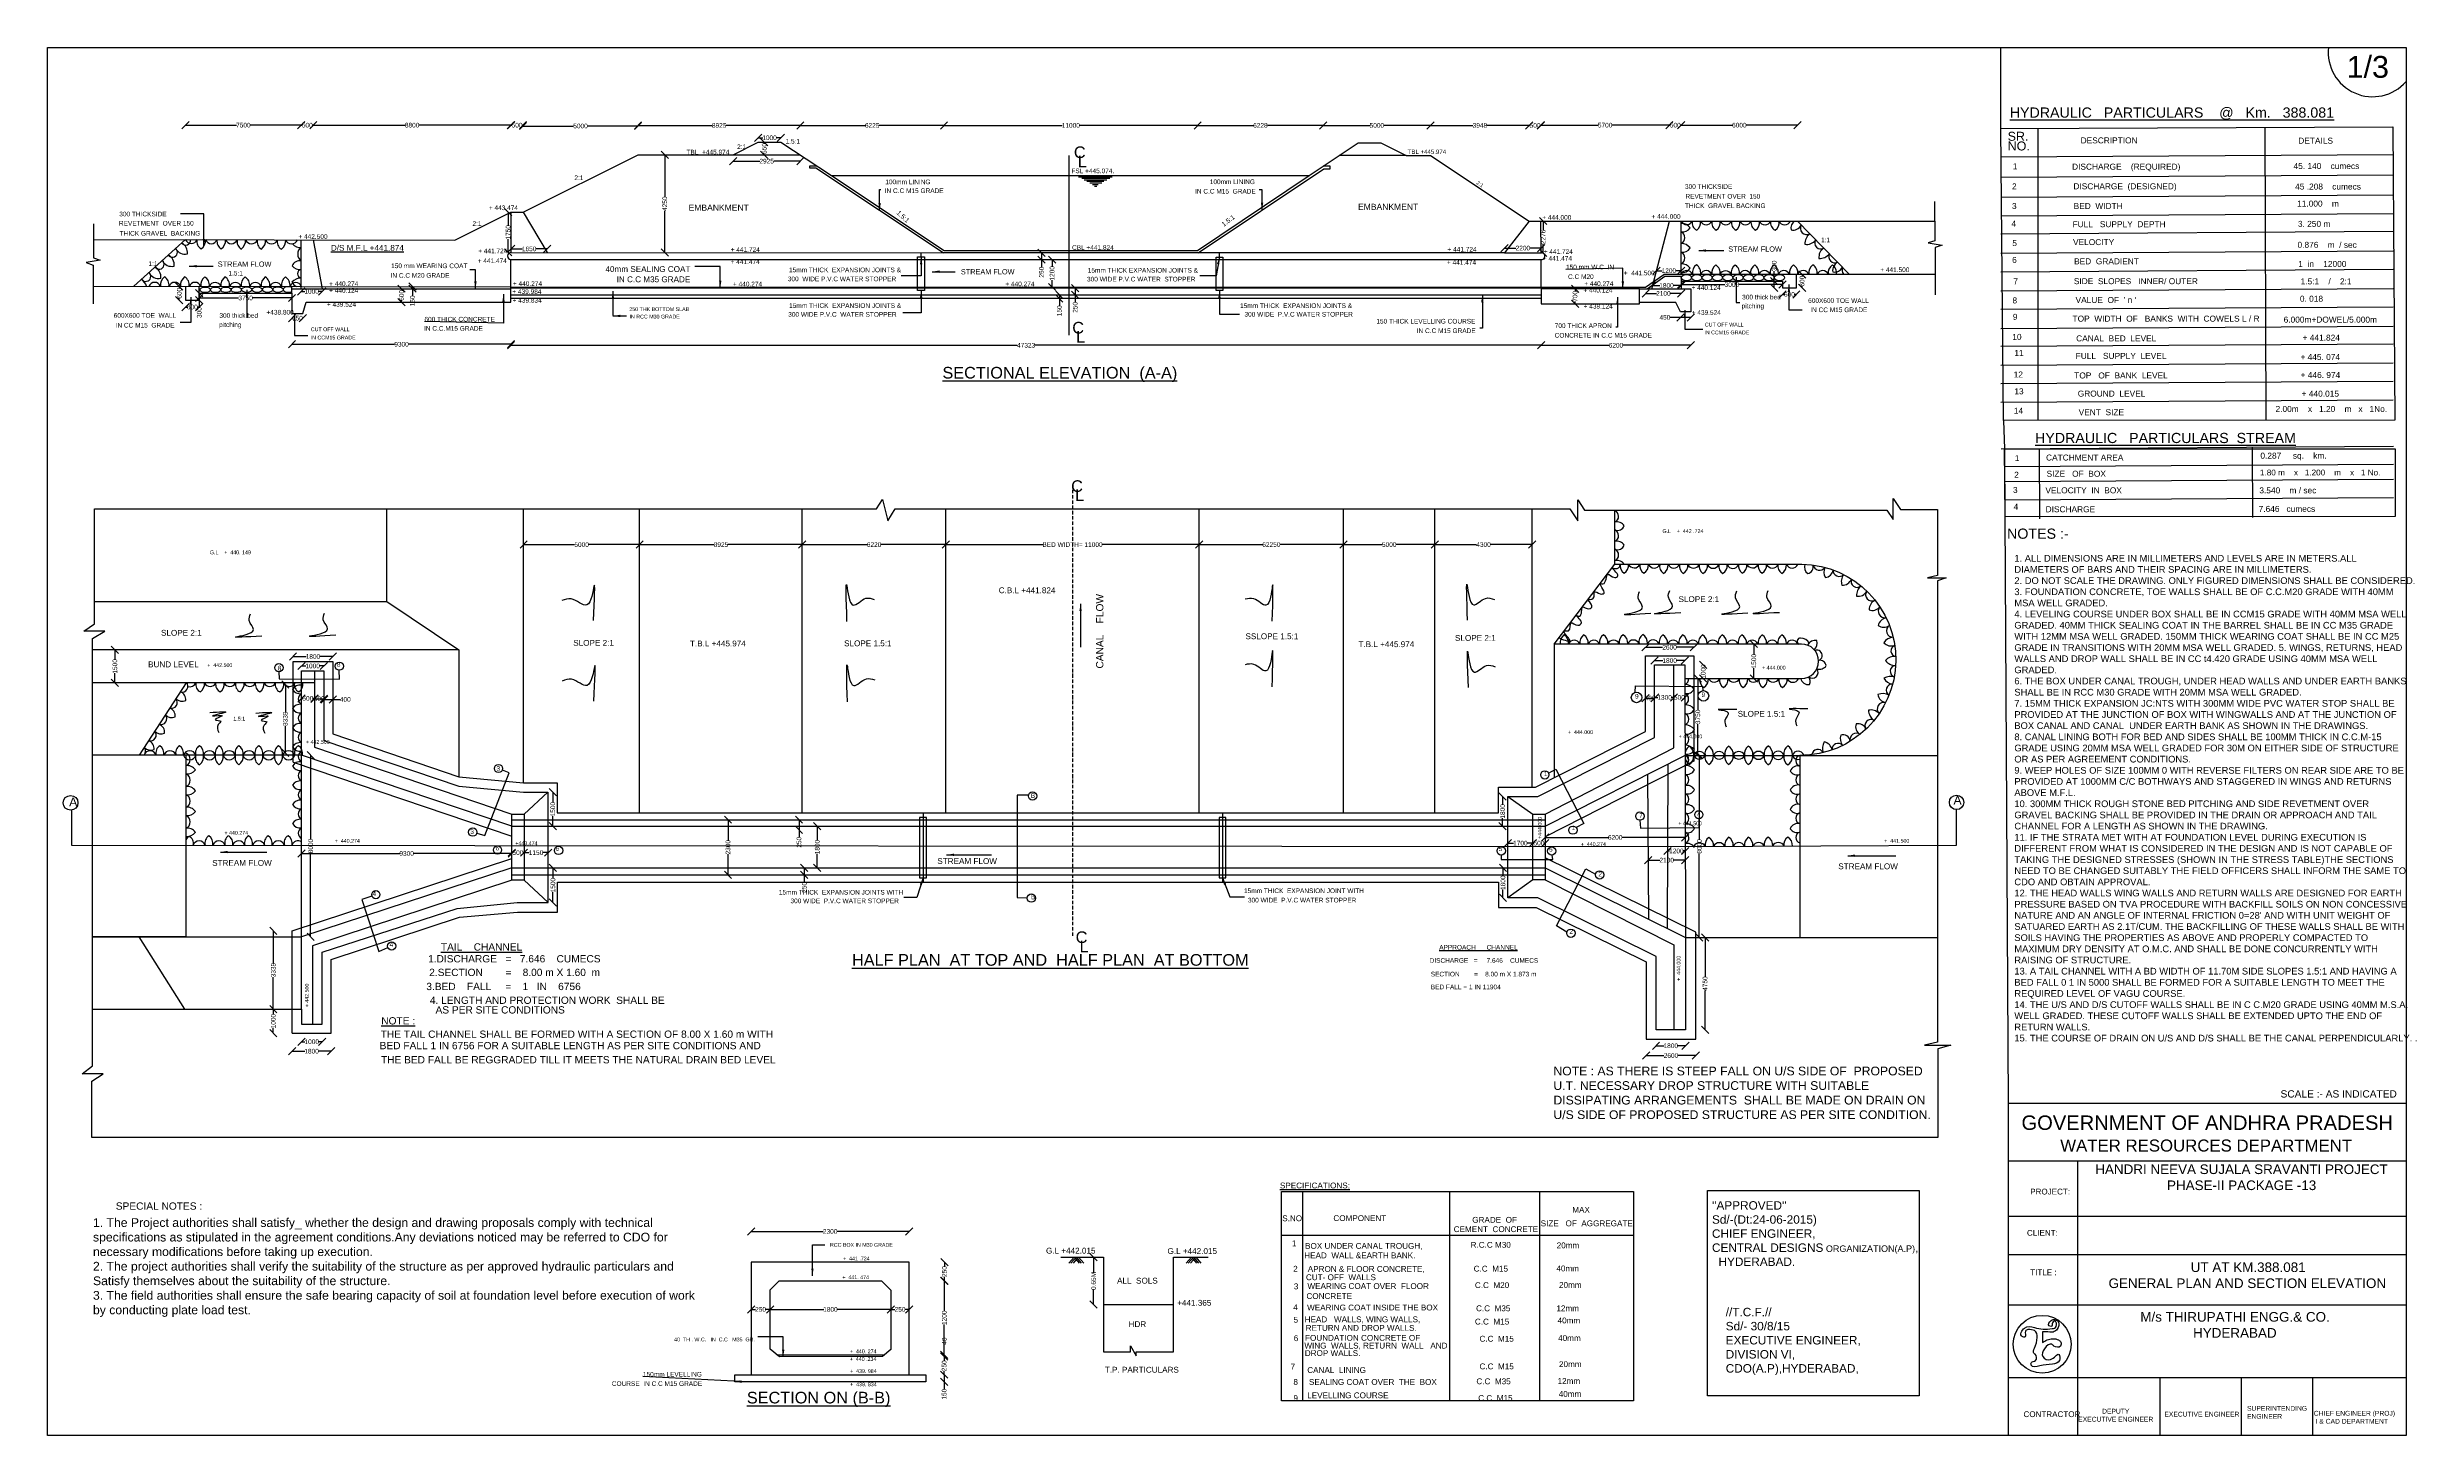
# Model space of a CAD drawing. Header units: millimetres. Extents: x 1075 to 9218, y 2166 to 6936.
import ezdxf

# ---------------------------------------------------------------- set-up
doc = ezdxf.new("R2010")
doc.units = ezdxf.units.MM
doc.header["$MEASUREMENT"] = 0
doc.linetypes.add('ACAD_ISO10W100', pattern=[18, 12, -3, 0, -3])
for name, color, linetype in [('DIMENSIONS', 7, 'Continuous'), ('DRAWING', 7, 'Continuous'), ('TEXT', 7, 'Continuous')]:
    doc.layers.add(name, color=color, linetype=linetype)
doc.styles.get("Standard").update_dxf_attribs({"font": 'arial.ttf', "height": 16})
doc.dimstyles.get("Standard").update_dxf_attribs({"dimtxt": 16, "dimasz": 25, "dimexe": 0.18, "dimexo": 0.0625, "dimgap": 0.09, "dimtad": 0, "dimdec": 0, "dimzin": 0, "dimdsep": 46, "dimtxsty": 'Standard', "dimblk": 'OBLIQUE', "dimcen": 0.09, "dimse1": 1, "dimse2": 1, "dimadec": 0, "dimazin": 0, "dimtfac": 1, "dimtdec": 0, "dimtofl": 0, "dimtmove": 0, "dimatfit": 3, "dimfxl": 1, "dimtolj": 1, "dimtzin": 0, "dimarcsym": 0})

# ---------------------------------------------------------------- blocks, each defined once
blk = doc.blocks.new('_Oblique')
at = {"color": 0, "linetype": 'ByBlock', "lineweight": -2}
blk.add_line((-0.5, -0.5), (0.5, 0.5), dxfattribs=at)
blk = doc.blocks.new('*D4')
at = {"layer": 'Defpoints', "color": 0}
for p in [(1948, 6668.8), (1549.9, 6275.7), (1948, 6274.8)]:
    blk.add_point(p, dxfattribs=at)
at = {"layer": 'DIMENSIONS', "color": 0, "lineweight": -2}
for p, q in [((1549.9, 6668.8), (1725.1, 6668.8)), ((1948, 6668.8), (1772.8, 6668.8))]:
    blk.add_line(p, q, dxfattribs=at)
at = {"layer": 'DIMENSIONS', "color": 0, "lineweight": -2, "xscale": 25, "yscale": 25, "zscale": 25, "rotation": 180}
blk.add_blockref('_Oblique', (1549.9, 6668.8), dxfattribs=at)
at = {"layer": 'DIMENSIONS', "color": 0, "lineweight": -2, "xscale": 25, "yscale": 25, "zscale": 25}
blk.add_blockref('_Oblique', (1948, 6668.8), dxfattribs=at)
at = {"layer": 'DIMENSIONS', "color": 0, "insert": (1749, 6668.8), "char_height": 16, "attachment_point": 5}
blk.add_mtext('\\A1;7500', dxfattribs=at)
blk = doc.blocks.new('*D5')
at = {"layer": 'Defpoints', "color": 0}
for p in [(1989.4, 6668.8), (1948, 6274.8), (1989.4, 6274.7)]:
    blk.add_point(p, dxfattribs=at)
at = {"layer": 'DIMENSIONS', "color": 0, "lineweight": -2}
for p, q in [((1948, 6668.8), (1951, 6668.8)), ((1989.4, 6668.8), (1986.5, 6668.8))]:
    blk.add_line(p, q, dxfattribs=at)
at = {"layer": 'DIMENSIONS', "color": 0, "lineweight": -2, "xscale": 25, "yscale": 25, "zscale": 25, "rotation": 180}
blk.add_blockref('_Oblique', (1948, 6668.8), dxfattribs=at)
at = {"layer": 'DIMENSIONS', "color": 0, "lineweight": -2, "xscale": 25, "yscale": 25, "zscale": 25}
blk.add_blockref('_Oblique', (1989.4, 6668.8), dxfattribs=at)
at = {"layer": 'DIMENSIONS', "color": 0, "insert": (1968.7, 6668.8), "char_height": 16, "attachment_point": 5}
blk.add_mtext('\\A1;500', dxfattribs=at)
blk = doc.blocks.new('*D6')
at = {"layer": 'Defpoints', "color": 0}
for p in [(2668.5, 6668.8), (2668.5, 6369.5), (1989.4, 6274.7)]:
    blk.add_point(p, dxfattribs=at)
at = {"layer": 'DIMENSIONS', "color": 0, "lineweight": -2}
for p, q in [((1989.4, 6668.8), (2305, 6668.8)), ((2668.5, 6668.8), (2353, 6668.8))]:
    blk.add_line(p, q, dxfattribs=at)
at = {"layer": 'DIMENSIONS', "color": 0, "lineweight": -2, "xscale": 25, "yscale": 25, "zscale": 25, "rotation": 180}
blk.add_blockref('_Oblique', (1989.4, 6668.8), dxfattribs=at)
at = {"layer": 'DIMENSIONS', "color": 0, "lineweight": -2, "xscale": 25, "yscale": 25, "zscale": 25}
blk.add_blockref('_Oblique', (2668.5, 6668.8), dxfattribs=at)
at = {"layer": 'DIMENSIONS', "color": 0, "insert": (2329, 6668.8), "char_height": 16, "attachment_point": 5}
blk.add_mtext('\\A1;8800', dxfattribs=at)
blk = doc.blocks.new('*D7')
at = {"layer": 'Defpoints', "color": 0}
for p in [(2710.1, 6668.8), (2669.2, 6369.5), (2710.1, 6369.5)]:
    blk.add_point(p, dxfattribs=at)
at = {"layer": 'DIMENSIONS', "color": 0, "lineweight": -2}
for p, q in [((2669.2, 6668.8), (2671.9, 6668.8)), ((2710.1, 6668.8), (2707.4, 6668.8))]:
    blk.add_line(p, q, dxfattribs=at)
at = {"layer": 'DIMENSIONS', "color": 0, "lineweight": -2, "xscale": 25, "yscale": 25, "zscale": 25, "rotation": 180}
blk.add_blockref('_Oblique', (2669.2, 6668.8), dxfattribs=at)
at = {"layer": 'DIMENSIONS', "color": 0, "lineweight": -2, "xscale": 25, "yscale": 25, "zscale": 25}
blk.add_blockref('_Oblique', (2710.1, 6668.8), dxfattribs=at)
at = {"layer": 'DIMENSIONS', "color": 0, "insert": (2689.6, 6668.8), "char_height": 16, "attachment_point": 5}
blk.add_mtext('\\A1;500', dxfattribs=at)
blk = doc.blocks.new('*D8')
at = {"layer": 'Defpoints', "color": 0}
for p in [(3105.3, 6666), (3105.3, 6566.7), (2710.1, 6369.5)]:
    blk.add_point(p, dxfattribs=at)
at = {"layer": 'DIMENSIONS', "color": 0, "lineweight": -2}
for p, q in [((2710.1, 6666), (2883.7, 6666)), ((3105.3, 6666), (2931.6, 6666))]:
    blk.add_line(p, q, dxfattribs=at)
at = {"layer": 'DIMENSIONS', "color": 0, "lineweight": -2, "xscale": 25, "yscale": 25, "zscale": 25, "rotation": 180}
blk.add_blockref('_Oblique', (2710.1, 6666), dxfattribs=at)
at = {"layer": 'DIMENSIONS', "color": 0, "lineweight": -2, "xscale": 25, "yscale": 25, "zscale": 25}
blk.add_blockref('_Oblique', (3105.3, 6666), dxfattribs=at)
at = {"layer": 'DIMENSIONS', "color": 0, "insert": (2907.7, 6666), "char_height": 16, "attachment_point": 5}
blk.add_mtext('\\A1;5000', dxfattribs=at)
blk = doc.blocks.new('*D9')
at = {"layer": 'Defpoints', "color": 0}
for p in [(3663.2, 6668), (3105.3, 6566.7), (3663.2, 6566.5)]:
    blk.add_point(p, dxfattribs=at)
at = {"layer": 'DIMENSIONS', "color": 0, "lineweight": -2}
for p, q in [((3105.3, 6668), (3360.2, 6668)), ((3663.2, 6668), (3408.3, 6668))]:
    blk.add_line(p, q, dxfattribs=at)
at = {"layer": 'DIMENSIONS', "color": 0, "lineweight": -2, "xscale": 25, "yscale": 25, "zscale": 25, "rotation": 180}
blk.add_blockref('_Oblique', (3105.3, 6668), dxfattribs=at)
at = {"layer": 'DIMENSIONS', "color": 0, "lineweight": -2, "xscale": 25, "yscale": 25, "zscale": 25}
blk.add_blockref('_Oblique', (3663.2, 6668), dxfattribs=at)
at = {"layer": 'DIMENSIONS', "color": 0, "insert": (3384.2, 6668), "char_height": 16, "attachment_point": 5}
blk.add_mtext('\\A1;8925', dxfattribs=at)
blk = doc.blocks.new('*D10')
at = {"layer": 'Defpoints', "color": 0}
for p in [(4157, 6668), (3663.2, 6566.5), (4157, 6238.5)]:
    blk.add_point(p, dxfattribs=at)
at = {"layer": 'DIMENSIONS', "color": 0, "lineweight": -2}
for p, q in [((3663.2, 6668), (3886, 6668)), ((4157, 6668), (3934.2, 6668))]:
    blk.add_line(p, q, dxfattribs=at)
at = {"layer": 'DIMENSIONS', "color": 0, "lineweight": -2, "xscale": 25, "yscale": 25, "zscale": 25, "rotation": 180}
blk.add_blockref('_Oblique', (3663.2, 6668), dxfattribs=at)
at = {"layer": 'DIMENSIONS', "color": 0, "lineweight": -2, "xscale": 25, "yscale": 25, "zscale": 25}
blk.add_blockref('_Oblique', (4157, 6668), dxfattribs=at)
at = {"layer": 'DIMENSIONS', "color": 0, "insert": (3910.1, 6668), "char_height": 16, "attachment_point": 5}
blk.add_mtext('\\A1;6225', dxfattribs=at)
blk = doc.blocks.new('*D11')
at = {"layer": 'Defpoints', "color": 0}
for p in [(5028.6, 6668), (4157, 6238.5), (5028.6, 6238.5)]:
    blk.add_point(p, dxfattribs=at)
at = {"layer": 'DIMENSIONS', "color": 0, "lineweight": -2}
for p, q in [((4157, 6668), (4563.4, 6668)), ((5028.6, 6668), (4622.2, 6668))]:
    blk.add_line(p, q, dxfattribs=at)
at = {"layer": 'DIMENSIONS', "color": 0, "lineweight": -2, "xscale": 25, "yscale": 25, "zscale": 25, "rotation": 180}
blk.add_blockref('_Oblique', (4157, 6668), dxfattribs=at)
at = {"layer": 'DIMENSIONS', "color": 0, "lineweight": -2, "xscale": 25, "yscale": 25, "zscale": 25}
blk.add_blockref('_Oblique', (5028.6, 6668), dxfattribs=at)
at = {"layer": 'DIMENSIONS', "color": 0, "insert": (4592.8, 6668), "char_height": 16, "attachment_point": 5}
blk.add_mtext('\\A1;11000', dxfattribs=at)
blk = doc.blocks.new('*D12')
at = {"layer": 'Defpoints', "color": 0}
for p in [(5459.9, 6668), (5459.9, 6527.5), (5028.6, 6238.5)]:
    blk.add_point(p, dxfattribs=at)
at = {"layer": 'DIMENSIONS', "color": 0, "lineweight": -2}
for p, q in [((5028.6, 6668), (5220.2, 6668)), ((5459.9, 6668), (5268.3, 6668))]:
    blk.add_line(p, q, dxfattribs=at)
at = {"layer": 'DIMENSIONS', "color": 0, "lineweight": -2, "xscale": 25, "yscale": 25, "zscale": 25, "rotation": 180}
blk.add_blockref('_Oblique', (5028.6, 6668), dxfattribs=at)
at = {"layer": 'DIMENSIONS', "color": 0, "lineweight": -2, "xscale": 25, "yscale": 25, "zscale": 25}
blk.add_blockref('_Oblique', (5459.9, 6668), dxfattribs=at)
at = {"layer": 'DIMENSIONS', "color": 0, "insert": (5244.3, 6668), "char_height": 16, "attachment_point": 5}
blk.add_mtext('\\A1;6228', dxfattribs=at)
blk = doc.blocks.new('*D13')
at = {"layer": 'Defpoints', "color": 0}
for p in [(5829, 6668), (5459.9, 6527.5), (5829, 6564.5)]:
    blk.add_point(p, dxfattribs=at)
at = {"layer": 'DIMENSIONS', "color": 0, "lineweight": -2}
for p, q in [((5459.9, 6668), (5620.5, 6668)), ((5829, 6668), (5668.4, 6668))]:
    blk.add_line(p, q, dxfattribs=at)
at = {"layer": 'DIMENSIONS', "color": 0, "lineweight": -2, "xscale": 25, "yscale": 25, "zscale": 25, "rotation": 180}
blk.add_blockref('_Oblique', (5459.9, 6668), dxfattribs=at)
at = {"layer": 'DIMENSIONS', "color": 0, "lineweight": -2, "xscale": 25, "yscale": 25, "zscale": 25}
blk.add_blockref('_Oblique', (5829, 6668), dxfattribs=at)
at = {"layer": 'DIMENSIONS', "color": 0, "insert": (5644.5, 6668), "char_height": 16, "attachment_point": 5}
blk.add_mtext('\\A1;5000', dxfattribs=at)
blk = doc.blocks.new('*D14')
at = {"layer": 'Defpoints', "color": 0}
for p in [(6168.2, 6668), (5829, 6564.5), (6168.2, 6339.2)]:
    blk.add_point(p, dxfattribs=at)
at = {"layer": 'DIMENSIONS', "color": 0, "lineweight": -2}
for p, q in [((5829, 6668), (5974.6, 6668)), ((6168.2, 6668), (6022.6, 6668))]:
    blk.add_line(p, q, dxfattribs=at)
at = {"layer": 'DIMENSIONS', "color": 0, "lineweight": -2, "xscale": 25, "yscale": 25, "zscale": 25, "rotation": 180}
blk.add_blockref('_Oblique', (5829, 6668), dxfattribs=at)
at = {"layer": 'DIMENSIONS', "color": 0, "lineweight": -2, "xscale": 25, "yscale": 25, "zscale": 25}
blk.add_blockref('_Oblique', (6168.2, 6668), dxfattribs=at)
at = {"layer": 'DIMENSIONS', "color": 0, "insert": (5998.6, 6668), "char_height": 16, "attachment_point": 5}
blk.add_mtext('\\A1;3948', dxfattribs=at)
blk = doc.blocks.new('*D15')
at = {"layer": 'Defpoints', "color": 0}
for p in [(6649.7, 6668.8), (6208.4, 6339.2), (6649.7, 6339.2)]:
    blk.add_point(p, dxfattribs=at)
at = {"layer": 'DIMENSIONS', "color": 0, "lineweight": -2}
for p, q in [((6208.4, 6668.8), (6405.1, 6668.8)), ((6649.7, 6668.8), (6453, 6668.8))]:
    blk.add_line(p, q, dxfattribs=at)
at = {"layer": 'DIMENSIONS', "color": 0, "lineweight": -2, "xscale": 25, "yscale": 25, "zscale": 25, "rotation": 180}
blk.add_blockref('_Oblique', (6208.4, 6668.8), dxfattribs=at)
at = {"layer": 'DIMENSIONS', "color": 0, "lineweight": -2, "xscale": 25, "yscale": 25, "zscale": 25}
blk.add_blockref('_Oblique', (6649.7, 6668.8), dxfattribs=at)
at = {"layer": 'DIMENSIONS', "color": 0, "insert": (6429, 6668.8), "char_height": 16, "attachment_point": 5}
blk.add_mtext('\\A1;5700', dxfattribs=at)
blk = doc.blocks.new('*D16')
at = {"layer": 'Defpoints', "color": 0}
for p in [(6208.4, 6668), (6168.2, 6339.2), (6208.4, 6339.6)]:
    blk.add_point(p, dxfattribs=at)
at = {"layer": 'DIMENSIONS', "color": 0, "lineweight": -2}
for p, q in [((6168.2, 6668), (6170.5, 6668)), ((6208.4, 6668), (6206, 6668))]:
    blk.add_line(p, q, dxfattribs=at)
at = {"layer": 'DIMENSIONS', "color": 0, "lineweight": -2, "xscale": 25, "yscale": 25, "zscale": 25, "rotation": 180}
blk.add_blockref('_Oblique', (6168.2, 6668), dxfattribs=at)
at = {"layer": 'DIMENSIONS', "color": 0, "lineweight": -2, "xscale": 25, "yscale": 25, "zscale": 25}
blk.add_blockref('_Oblique', (6208.4, 6668), dxfattribs=at)
at = {"layer": 'DIMENSIONS', "color": 0, "insert": (6188.3, 6668), "char_height": 16, "attachment_point": 5}
blk.add_mtext('\\A1;500', dxfattribs=at)
blk = doc.blocks.new('*D17')
at = {"layer": 'Defpoints', "color": 0}
for p in [(6690.5, 6668.8), (6649.7, 6339.2), (6690.5, 6339.2)]:
    blk.add_point(p, dxfattribs=at)
at = {"layer": 'DIMENSIONS', "color": 0, "lineweight": -2}
for p, q in [((6649.7, 6668.8), (6652.4, 6668.8)), ((6690.5, 6668.8), (6687.8, 6668.8))]:
    blk.add_line(p, q, dxfattribs=at)
at = {"layer": 'DIMENSIONS', "color": 0, "lineweight": -2, "xscale": 25, "yscale": 25, "zscale": 25, "rotation": 180}
blk.add_blockref('_Oblique', (6649.7, 6668.8), dxfattribs=at)
at = {"layer": 'DIMENSIONS', "color": 0, "lineweight": -2, "xscale": 25, "yscale": 25, "zscale": 25}
blk.add_blockref('_Oblique', (6690.5, 6668.8), dxfattribs=at)
at = {"layer": 'DIMENSIONS', "color": 0, "insert": (6670.1, 6668.8), "char_height": 16, "attachment_point": 5}
blk.add_mtext('\\A1;500', dxfattribs=at)
blk = doc.blocks.new('*D18')
at = {"layer": 'Defpoints', "color": 0}
for p in [(7089.8, 6668.8), (6690.5, 6339.2), (7089.8, 6339.2)]:
    blk.add_point(p, dxfattribs=at)
at = {"layer": 'DIMENSIONS', "color": 0, "lineweight": -2}
for p, q in [((6690.5, 6668.8), (6866.2, 6668.8)), ((7089.8, 6668.8), (6914.2, 6668.8))]:
    blk.add_line(p, q, dxfattribs=at)
at = {"layer": 'DIMENSIONS', "color": 0, "lineweight": -2, "xscale": 25, "yscale": 25, "zscale": 25, "rotation": 180}
blk.add_blockref('_Oblique', (6690.5, 6668.8), dxfattribs=at)
at = {"layer": 'DIMENSIONS', "color": 0, "lineweight": -2, "xscale": 25, "yscale": 25, "zscale": 25}
blk.add_blockref('_Oblique', (7089.8, 6668.8), dxfattribs=at)
at = {"layer": 'DIMENSIONS', "color": 0, "insert": (6890.2, 6668.8), "char_height": 16, "attachment_point": 5}
blk.add_mtext('\\A1;6000', dxfattribs=at)
blk = doc.blocks.new('*D19')
at = {"layer": 'Defpoints', "color": 0}
for p in [(3518.2, 6610.8), (3596.3, 6625.4), (3596.3, 6610.8)]:
    blk.add_point(p, dxfattribs=at)
at = {"layer": 'DIMENSIONS', "color": 0, "lineweight": -2}
for p, q in [((3518.2, 6625.4), (3534.1, 6625.4)), ((3596.3, 6625.4), (3580.5, 6625.4))]:
    blk.add_line(p, q, dxfattribs=at)
at = {"layer": 'DIMENSIONS', "color": 0, "lineweight": -2, "xscale": 25, "yscale": 25, "zscale": 25, "rotation": 180}
blk.add_blockref('_Oblique', (3518.2, 6625.4), dxfattribs=at)
at = {"layer": 'DIMENSIONS', "color": 0, "lineweight": -2, "xscale": 25, "yscale": 25, "zscale": 25}
blk.add_blockref('_Oblique', (3596.3, 6625.4), dxfattribs=at)
at = {"layer": 'DIMENSIONS', "color": 0, "insert": (3557.3, 6625.4), "char_height": 16, "attachment_point": 5}
blk.add_mtext('\\A1;1000', dxfattribs=at)
blk = doc.blocks.new('*D20')
at = {"layer": 'Defpoints', "color": 0}
for p in [(3539.1, 6610.8), (3539.1, 6610.8), (3539.1, 6566.6)]:
    blk.add_point(p, dxfattribs=at)
at = {"layer": 'DIMENSIONS', "color": 0, "lineweight": -2}
for p, q in [((3539.1, 6610.8), (3539.1, 6606.4)), ((3539.1, 6566.6), (3539.1, 6571))]:
    blk.add_line(p, q, dxfattribs=at)
at = {"layer": 'DIMENSIONS', "color": 0, "lineweight": -2, "xscale": 25, "yscale": 25, "zscale": 25}
for p, rotation in [((3539.1, 6610.8), 90), ((3539.1, 6566.6), 270)]:
    blk.add_blockref('_Oblique', p, dxfattribs=dict(at, rotation=rotation))
at = {"layer": 'DIMENSIONS', "color": 0, "insert": (3539.1, 6588.7), "char_height": 16, "attachment_point": 5, "rotation": 90}
blk.add_mtext('\\A1;550', dxfattribs=at)
blk = doc.blocks.new('*D21')
at = {"layer": 'Defpoints', "color": 0}
for p in [(3431.9, 6566.7), (3663.2, 6566.5), (3663.2, 6545.1)]:
    blk.add_point(p, dxfattribs=at)
at = {"layer": 'DIMENSIONS', "color": 0, "lineweight": -2}
for p, q in [((3431.9, 6545.1), (3523.4, 6545.1)), ((3663.2, 6545.1), (3571.7, 6545.1))]:
    blk.add_line(p, q, dxfattribs=at)
at = {"layer": 'DIMENSIONS', "color": 0, "lineweight": -2, "xscale": 25, "yscale": 25, "zscale": 25, "rotation": 180}
blk.add_blockref('_Oblique', (3431.9, 6545.1), dxfattribs=at)
at = {"layer": 'DIMENSIONS', "color": 0, "lineweight": -2, "xscale": 25, "yscale": 25, "zscale": 25}
blk.add_blockref('_Oblique', (3663.2, 6545.1), dxfattribs=at)
at = {"layer": 'DIMENSIONS', "color": 0, "insert": (3547.5, 6545.1), "char_height": 16, "attachment_point": 5}
blk.add_mtext('\\A1;2925', dxfattribs=at)
blk = doc.blocks.new('*D22')
at = {"layer": 'Defpoints', "color": 0}
for p in [(1549.8, 6115), (1528.8, 6067.7), (1549.8, 6067.7)]:
    blk.add_point(p, dxfattribs=at)
at = {"layer": 'DIMENSIONS', "color": 0, "lineweight": -2}
for p, q in [((1528.8, 6115), (1528.8, 6109.1)), ((1528.8, 6067.7), (1528.8, 6073.6))]:
    blk.add_line(p, q, dxfattribs=at)
at = {"layer": 'DIMENSIONS', "color": 0, "lineweight": -2, "xscale": 25, "yscale": 25, "zscale": 25}
for p, rotation in [((1528.8, 6115), 90), ((1528.8, 6067.7), 270)]:
    blk.add_blockref('_Oblique', p, dxfattribs=dict(at, rotation=rotation))
at = {"layer": 'DIMENSIONS', "color": 0, "insert": (1528.8, 6091.3), "char_height": 16, "attachment_point": 5, "rotation": 90}
blk.add_mtext('\\A1;600', dxfattribs=at)
blk = doc.blocks.new('*D23')
at = {"layer": 'Defpoints', "color": 0}
for p in [(1549.8, 6067.7), (1597.4, 6067.7), (1597.4, 6044)]:
    blk.add_point(p, dxfattribs=at)
at = {"layer": 'DIMENSIONS', "color": 0, "lineweight": -2}
for p, q in [((1549.8, 6044), (1555.8, 6044)), ((1597.4, 6044), (1591.4, 6044))]:
    blk.add_line(p, q, dxfattribs=at)
at = {"layer": 'DIMENSIONS', "color": 0, "lineweight": -2, "xscale": 25, "yscale": 25, "zscale": 25, "rotation": 180}
blk.add_blockref('_Oblique', (1549.8, 6044), dxfattribs=at)
at = {"layer": 'DIMENSIONS', "color": 0, "lineweight": -2, "xscale": 25, "yscale": 25, "zscale": 25}
blk.add_blockref('_Oblique', (1597.4, 6044), dxfattribs=at)
at = {"layer": 'DIMENSIONS', "color": 0, "insert": (1573.6, 6044), "char_height": 16, "attachment_point": 5}
blk.add_mtext('\\A1;600', dxfattribs=at)
blk = doc.blocks.new('*D24')
at = {"layer": 'Defpoints', "color": 0}
for p in [(1597.4, 6091.5), (1597.4, 6067.7), (1597.4, 6067.7)]:
    blk.add_point(p, dxfattribs=at)
at = {"layer": 'DIMENSIONS', "color": 0, "lineweight": -2}
for p, q in [((1597.4, 6091.5), (1597.4, 6067.7)), ((1597.4, 6067.7), (1597.4, 6042.7))]:
    blk.add_line(p, q, dxfattribs=at)
at = {"layer": 'DIMENSIONS', "color": 0, "lineweight": -2, "xscale": 25, "yscale": 25, "zscale": 25}
for p, rotation in [((1597.4, 6091.5), 90), ((1597.4, 6067.7), 270)]:
    blk.add_blockref('_Oblique', p, dxfattribs=dict(at, rotation=rotation))
at = {"layer": 'DIMENSIONS', "color": 0, "insert": (1597.4, 6025), "char_height": 16, "attachment_point": 5, "rotation": 90}
blk.add_mtext('\\A1;300', dxfattribs=at)
blk = doc.blocks.new('*D25')
at = {"layer": 'Defpoints', "color": 0}
for p in [(1597.4, 6091.5), (1916.1, 6091.5), (1916.1, 6075.1)]:
    blk.add_point(p, dxfattribs=at)
at = {"layer": 'DIMENSIONS', "color": 0, "lineweight": -2}
for p, q in [((1597.4, 6075.1), (1732.8, 6075.1)), ((1916.1, 6075.1), (1780.7, 6075.1))]:
    blk.add_line(p, q, dxfattribs=at)
at = {"layer": 'DIMENSIONS', "color": 0, "lineweight": -2, "xscale": 25, "yscale": 25, "zscale": 25, "rotation": 180}
blk.add_blockref('_Oblique', (1597.4, 6075.1), dxfattribs=at)
at = {"layer": 'DIMENSIONS', "color": 0, "lineweight": -2, "xscale": 25, "yscale": 25, "zscale": 25}
blk.add_blockref('_Oblique', (1916.1, 6075.1), dxfattribs=at)
at = {"layer": 'DIMENSIONS', "color": 0, "insert": (1756.8, 6075.1), "char_height": 16, "attachment_point": 5}
blk.add_mtext('\\A1;3750', dxfattribs=at)
blk = doc.blocks.new('*D26')
at = {"layer": 'Defpoints', "color": 0}
for p in [(1947.6, 6107), (2019.7, 6107), (2019.7, 6097.8)]:
    blk.add_point(p, dxfattribs=at)
at = {"layer": 'DIMENSIONS', "color": 0, "lineweight": -2}
for p, q in [((1947.6, 6097.8), (1960.5, 6097.8)), ((2019.7, 6097.8), (2006.9, 6097.8))]:
    blk.add_line(p, q, dxfattribs=at)
at = {"layer": 'DIMENSIONS', "color": 0, "lineweight": -2, "xscale": 25, "yscale": 25, "zscale": 25, "rotation": 180}
blk.add_blockref('_Oblique', (1947.6, 6097.8), dxfattribs=at)
at = {"layer": 'DIMENSIONS', "color": 0, "lineweight": -2, "xscale": 25, "yscale": 25, "zscale": 25}
blk.add_blockref('_Oblique', (2019.7, 6097.8), dxfattribs=at)
at = {"layer": 'DIMENSIONS', "color": 0, "insert": (1983.7, 6097.8), "char_height": 16, "attachment_point": 5}
blk.add_mtext('\\A1;1000', dxfattribs=at)
blk = doc.blocks.new('*D27')
at = {"layer": 'Defpoints', "color": 0}
for p in [(1916.1, 6021.4), (1953.3, 6021.4), (1953.3, 6005.7)]:
    blk.add_point(p, dxfattribs=at)
at = {"layer": 'DIMENSIONS', "color": 0, "lineweight": -2}
for p, q in [((1916.1, 6005.7), (1916.7, 6005.7)), ((1953.3, 6005.7), (1952.8, 6005.7))]:
    blk.add_line(p, q, dxfattribs=at)
at = {"layer": 'DIMENSIONS', "color": 0, "lineweight": -2, "xscale": 25, "yscale": 25, "zscale": 25, "rotation": 180}
blk.add_blockref('_Oblique', (1916.1, 6005.7), dxfattribs=at)
at = {"layer": 'DIMENSIONS', "color": 0, "lineweight": -2, "xscale": 25, "yscale": 25, "zscale": 25}
blk.add_blockref('_Oblique', (1953.3, 6005.7), dxfattribs=at)
at = {"layer": 'DIMENSIONS', "color": 0, "insert": (1934.7, 6005.7), "char_height": 16, "attachment_point": 5}
blk.add_mtext('\\A1;450', dxfattribs=at)
blk = doc.blocks.new('*D28')
at = {"layer": 'Defpoints', "color": 0}
for p in [(2292.5, 6107), (2292.5, 6061.1), (2292.5, 6061.1)]:
    blk.add_point(p, dxfattribs=at)
at = {"layer": 'DIMENSIONS', "color": 0, "lineweight": -2}
for p, q in [((2292.5, 6107), (2292.5, 6101.8)), ((2292.5, 6061.1), (2292.5, 6066.2))]:
    blk.add_line(p, q, dxfattribs=at)
at = {"layer": 'DIMENSIONS', "color": 0, "lineweight": -2, "xscale": 25, "yscale": 25, "zscale": 25}
for p, rotation in [((2292.5, 6107), 90), ((2292.5, 6061.1), 270)]:
    blk.add_blockref('_Oblique', p, dxfattribs=dict(at, rotation=rotation))
at = {"layer": 'DIMENSIONS', "color": 0, "insert": (2292.5, 6084), "char_height": 16, "attachment_point": 5, "rotation": 90}
blk.add_mtext('\\A1;600', dxfattribs=at)
blk = doc.blocks.new('*D29')
at = {"layer": 'Defpoints', "color": 0}
for p in [(2315.2, 6114.2), (2315.2, 6107), (2330, 6107)]:
    blk.add_point(p, dxfattribs=at)
at = {"layer": 'DIMENSIONS', "color": 0, "lineweight": -2}
for p, q in [((2330, 6114.2), (2330, 6107)), ((2330, 6107), (2330, 6082))]:
    blk.add_line(p, q, dxfattribs=at)
at = {"layer": 'DIMENSIONS', "color": 0, "lineweight": -2, "xscale": 25, "yscale": 25, "zscale": 25}
for p, rotation in [((2330, 6114.2), 90), ((2330, 6107), 270)]:
    blk.add_blockref('_Oblique', p, dxfattribs=dict(at, rotation=rotation))
at = {"layer": 'DIMENSIONS', "color": 0, "insert": (2330, 6065), "char_height": 16, "attachment_point": 5, "rotation": 90}
blk.add_mtext('\\A1;150', dxfattribs=at)
blk = doc.blocks.new('*D30')
at = {"layer": 'Defpoints', "color": 0}
for p in [(2658.8, 6369.5), (2669.3, 6369.5), (2669.2, 6231.9)]:
    blk.add_point(p, dxfattribs=at)
at = {"layer": 'DIMENSIONS', "color": 0, "lineweight": -2}
for p, q in [((2658.8, 6369.5), (2658.8, 6323.9)), ((2658.8, 6231.9), (2658.8, 6277.5))]:
    blk.add_line(p, q, dxfattribs=at)
at = {"layer": 'DIMENSIONS', "color": 0, "lineweight": -2, "xscale": 25, "yscale": 25, "zscale": 25}
for p, rotation in [((2658.8, 6369.5), 90), ((2658.8, 6231.9), 270)]:
    blk.add_blockref('_Oblique', p, dxfattribs=dict(at, rotation=rotation))
at = {"layer": 'DIMENSIONS', "color": 0, "insert": (2658.8, 6300.7), "char_height": 16, "attachment_point": 5, "rotation": 90}
blk.add_mtext('\\A1;1750', dxfattribs=at)
blk = doc.blocks.new('*D31')
at = {"layer": 'Defpoints', "color": 0}
for p in [(2669.2, 6231.9), (2793, 6243.6), (2793, 6231.8)]:
    blk.add_point(p, dxfattribs=at)
at = {"layer": 'DIMENSIONS', "color": 0, "lineweight": -2}
for p, q in [((2669.2, 6243.6), (2707.9, 6243.6)), ((2793, 6243.6), (2754.3, 6243.6))]:
    blk.add_line(p, q, dxfattribs=at)
at = {"layer": 'DIMENSIONS', "color": 0, "lineweight": -2, "xscale": 25, "yscale": 25, "zscale": 25, "rotation": 180}
blk.add_blockref('_Oblique', (2669.2, 6243.6), dxfattribs=at)
at = {"layer": 'DIMENSIONS', "color": 0, "lineweight": -2, "xscale": 25, "yscale": 25, "zscale": 25}
blk.add_blockref('_Oblique', (2793, 6243.6), dxfattribs=at)
at = {"layer": 'DIMENSIONS', "color": 0, "insert": (2731.1, 6243.6), "char_height": 16, "attachment_point": 5}
blk.add_mtext('\\A1;1650', dxfattribs=at)
blk = doc.blocks.new('*D32')
at = {"layer": 'Defpoints', "color": 0}
for p in [(3200, 6566.7), (3197.3, 6231.4), (3199.7, 6231.4)]:
    blk.add_point(p, dxfattribs=at)
at = {"layer": 'DIMENSIONS', "color": 0, "lineweight": -2}
for p, q in [((3197.3, 6566.7), (3197.3, 6423.3)), ((3197.3, 6231.4), (3197.3, 6374.8))]:
    blk.add_line(p, q, dxfattribs=at)
at = {"layer": 'DIMENSIONS', "color": 0, "lineweight": -2, "xscale": 25, "yscale": 25, "zscale": 25}
for p, rotation in [((3197.3, 6566.7), 90), ((3197.3, 6231.4), 270)]:
    blk.add_blockref('_Oblique', p, dxfattribs=dict(at, rotation=rotation))
at = {"layer": 'DIMENSIONS', "color": 0, "insert": (3197.3, 6399), "char_height": 16, "attachment_point": 5, "rotation": 90}
blk.add_mtext('\\A1;4250', dxfattribs=at)
blk = doc.blocks.new('*D33')
at = {"layer": 'Defpoints', "color": 0}
for p in [(4491.6, 6230.5), (4491.6, 6206.8), (4491.6, 6206.8)]:
    blk.add_point(p, dxfattribs=at)
at = {"layer": 'DIMENSIONS', "color": 0, "lineweight": -2}
for p, q in [((4491.6, 6230.5), (4491.6, 6206.8)), ((4491.6, 6206.8), (4491.6, 6181.8))]:
    blk.add_line(p, q, dxfattribs=at)
at = {"layer": 'DIMENSIONS', "color": 0, "lineweight": -2, "xscale": 25, "yscale": 25, "zscale": 25}
for p, rotation in [((4491.6, 6230.5), 90), ((4491.6, 6206.8), 270)]:
    blk.add_blockref('_Oblique', p, dxfattribs=dict(at, rotation=rotation))
at = {"layer": 'DIMENSIONS', "color": 0, "insert": (4491.6, 6163.9), "char_height": 16, "attachment_point": 5, "rotation": 90}
blk.add_mtext('\\A1;250', dxfattribs=at)
blk = doc.blocks.new('*D34')
at = {"layer": 'Defpoints', "color": 0}
for p in [(4528.3, 6206.8), (4528.3, 6112.9), (4528.3, 6112.9)]:
    blk.add_point(p, dxfattribs=at)
at = {"layer": 'DIMENSIONS', "color": 0, "lineweight": -2}
for p, q in [((4528.3, 6206.8), (4528.3, 6183)), ((4528.3, 6112.9), (4528.3, 6136.6))]:
    blk.add_line(p, q, dxfattribs=at)
at = {"layer": 'DIMENSIONS', "color": 0, "lineweight": -2, "xscale": 25, "yscale": 25, "zscale": 25}
for p, rotation in [((4528.3, 6206.8), 90), ((4528.3, 6112.9), 270)]:
    blk.add_blockref('_Oblique', p, dxfattribs=dict(at, rotation=rotation))
at = {"layer": 'DIMENSIONS', "color": 0, "insert": (4528.3, 6159.8), "char_height": 16, "attachment_point": 5, "rotation": 90}
blk.add_mtext('\\A1;1200', dxfattribs=at)
blk = doc.blocks.new('*D35')
at = {"layer": 'Defpoints', "color": 0}
for p in [(4597, 6109.2), (4597, 6085.7), (4607.8, 6085.7)]:
    blk.add_point(p, dxfattribs=at)
at = {"layer": 'DIMENSIONS', "color": 0, "lineweight": -2}
for p, q in [((4607.8, 6109.2), (4607.8, 6085.7)), ((4607.8, 6085.7), (4607.8, 6060.7))]:
    blk.add_line(p, q, dxfattribs=at)
at = {"layer": 'DIMENSIONS', "color": 0, "lineweight": -2, "xscale": 25, "yscale": 25, "zscale": 25}
for p, rotation in [((4607.8, 6109.2), 90), ((4607.8, 6085.7), 270)]:
    blk.add_blockref('_Oblique', p, dxfattribs=dict(at, rotation=rotation))
at = {"layer": 'DIMENSIONS', "color": 0, "insert": (4607.8, 6042.9), "char_height": 16, "attachment_point": 5, "rotation": 90}
blk.add_mtext('\\A1;250', dxfattribs=at)
blk = doc.blocks.new('*D36')
at = {"layer": 'Defpoints', "color": 0}
for p in [(4553.3, 6085.7), (4553.3, 6073.2), (4553.3, 6073.2)]:
    blk.add_point(p, dxfattribs=at)
at = {"layer": 'DIMENSIONS', "color": 0, "lineweight": -2}
for p, q in [((4553.3, 6085.7), (4553.3, 6073.2)), ((4553.3, 6073.2), (4553.3, 6048.2))]:
    blk.add_line(p, q, dxfattribs=at)
at = {"layer": 'DIMENSIONS', "color": 0, "lineweight": -2, "xscale": 25, "yscale": 25, "zscale": 25}
for p, rotation in [((4553.3, 6085.7), 90), ((4553.3, 6073.2), 270)]:
    blk.add_blockref('_Oblique', p, dxfattribs=dict(at, rotation=rotation))
at = {"layer": 'DIMENSIONS', "color": 0, "insert": (4553.3, 6031.2), "char_height": 16, "attachment_point": 5, "rotation": 90}
blk.add_mtext('\\A1;150', dxfattribs=at)
blk = doc.blocks.new('*D37')
at = {"layer": 'Defpoints', "color": 0}
for p in [(6083.6, 6230.3), (6209.3, 6246.5), (6209.3, 6230.3)]:
    blk.add_point(p, dxfattribs=at)
at = {"layer": 'DIMENSIONS', "color": 0, "lineweight": -2}
for p, q in [((6083.6, 6246.5), (6122.4, 6246.5)), ((6209.3, 6246.5), (6170.5, 6246.5))]:
    blk.add_line(p, q, dxfattribs=at)
at = {"layer": 'DIMENSIONS', "color": 0, "lineweight": -2, "xscale": 25, "yscale": 25, "zscale": 25, "rotation": 180}
blk.add_blockref('_Oblique', (6083.6, 6246.5), dxfattribs=at)
at = {"layer": 'DIMENSIONS', "color": 0, "lineweight": -2, "xscale": 25, "yscale": 25, "zscale": 25}
blk.add_blockref('_Oblique', (6209.3, 6246.5), dxfattribs=at)
at = {"layer": 'DIMENSIONS', "color": 0, "insert": (6146.4, 6246.5), "char_height": 16, "attachment_point": 5}
blk.add_mtext('\\A1;2200', dxfattribs=at)
blk = doc.blocks.new('*D38')
at = {"layer": 'Defpoints', "color": 0}
for p in [(6208.4, 6339.6), (6208.4, 6230.3), (6215.9, 6230.3)]:
    blk.add_point(p, dxfattribs=at)
at = {"layer": 'DIMENSIONS', "color": 0, "lineweight": -2}
for p, q in [((6215.9, 6339.6), (6215.9, 6309.1)), ((6215.9, 6230.3), (6215.9, 6260.8))]:
    blk.add_line(p, q, dxfattribs=at)
at = {"layer": 'DIMENSIONS', "color": 0, "lineweight": -2, "xscale": 25, "yscale": 25, "zscale": 25}
for p, rotation in [((6215.9, 6339.6), 90), ((6215.9, 6230.3), 270)]:
    blk.add_blockref('_Oblique', p, dxfattribs=dict(at, rotation=rotation))
at = {"layer": 'DIMENSIONS', "color": 0, "insert": (6215.9, 6285), "char_height": 16, "attachment_point": 5, "rotation": 90}
blk.add_mtext('\\A1;2276', dxfattribs=at)
blk = doc.blocks.new('*D39')
at = {"layer": 'Defpoints', "color": 0}
for p in [(6325.7, 6106.9), (6325.7, 6054.9), (6325.7, 6054.9)]:
    blk.add_point(p, dxfattribs=at)
at = {"layer": 'DIMENSIONS', "color": 0, "lineweight": -2}
for p, q in [((6325.7, 6106.9), (6325.7, 6098.5)), ((6325.7, 6054.9), (6325.7, 6063.2))]:
    blk.add_line(p, q, dxfattribs=at)
at = {"layer": 'DIMENSIONS', "color": 0, "lineweight": -2, "xscale": 25, "yscale": 25, "zscale": 25}
for p, rotation in [((6325.7, 6106.9), 90), ((6325.7, 6054.9), 270)]:
    blk.add_blockref('_Oblique', p, dxfattribs=dict(at, rotation=rotation))
at = {"layer": 'DIMENSIONS', "color": 0, "insert": (6325.7, 6080.9), "char_height": 16, "attachment_point": 5, "rotation": 90}
blk.add_mtext('\\A1;700', dxfattribs=at)
blk = doc.blocks.new('*D40')
at = {"layer": 'Defpoints', "color": 0}
for p in [(6605.4, 6169), (6690.5, 6169), (6690.5, 6168.9)]:
    blk.add_point(p, dxfattribs=at)
at = {"layer": 'DIMENSIONS', "color": 0, "lineweight": -2}
for p, q in [((6605.4, 6168.9), (6624.8, 6168.9)), ((6690.5, 6168.9), (6671.2, 6168.9))]:
    blk.add_line(p, q, dxfattribs=at)
at = {"layer": 'DIMENSIONS', "color": 0, "lineweight": -2, "xscale": 25, "yscale": 25, "zscale": 25, "rotation": 180}
blk.add_blockref('_Oblique', (6605.4, 6168.9), dxfattribs=at)
at = {"layer": 'DIMENSIONS', "color": 0, "lineweight": -2, "xscale": 25, "yscale": 25, "zscale": 25}
blk.add_blockref('_Oblique', (6690.5, 6168.9), dxfattribs=at)
at = {"layer": 'DIMENSIONS', "color": 0, "insert": (6648, 6168.9), "char_height": 16, "attachment_point": 5}
blk.add_mtext('\\A1;1200', dxfattribs=at)
blk = doc.blocks.new('*D41')
at = {"layer": 'Defpoints', "color": 0}
for p in [(6589.3, 6106.9), (6690.5, 6117.9), (6690.5, 6106.9)]:
    blk.add_point(p, dxfattribs=at)
at = {"layer": 'DIMENSIONS', "color": 0, "lineweight": -2}
for p, q in [((6589.3, 6117.9), (6616.7, 6117.9)), ((6690.5, 6117.9), (6663.1, 6117.9))]:
    blk.add_line(p, q, dxfattribs=at)
at = {"layer": 'DIMENSIONS', "color": 0, "lineweight": -2, "xscale": 25, "yscale": 25, "zscale": 25, "rotation": 180}
blk.add_blockref('_Oblique', (6589.3, 6117.9), dxfattribs=at)
at = {"layer": 'DIMENSIONS', "color": 0, "lineweight": -2, "xscale": 25, "yscale": 25, "zscale": 25}
blk.add_blockref('_Oblique', (6690.5, 6117.9), dxfattribs=at)
at = {"layer": 'DIMENSIONS', "color": 0, "insert": (6639.9, 6117.9), "char_height": 16, "attachment_point": 5}
blk.add_mtext('\\A1;1800', dxfattribs=at)
blk = doc.blocks.new('*D42')
at = {"layer": 'Defpoints', "color": 0}
for p in [(6568.3, 6112.1), (6690.5, 6106.9), (6690.5, 6090.5)]:
    blk.add_point(p, dxfattribs=at)
at = {"layer": 'DIMENSIONS', "color": 0, "lineweight": -2}
for p, q in [((6568.3, 6090.5), (6605.3, 6090.5)), ((6690.5, 6090.5), (6653.5, 6090.5))]:
    blk.add_line(p, q, dxfattribs=at)
at = {"layer": 'DIMENSIONS', "color": 0, "lineweight": -2, "xscale": 25, "yscale": 25, "zscale": 25, "rotation": 180}
blk.add_blockref('_Oblique', (6568.3, 6090.5), dxfattribs=at)
at = {"layer": 'DIMENSIONS', "color": 0, "lineweight": -2, "xscale": 25, "yscale": 25, "zscale": 25}
blk.add_blockref('_Oblique', (6690.5, 6090.5), dxfattribs=at)
at = {"layer": 'DIMENSIONS', "color": 0, "insert": (6629.4, 6090.5), "char_height": 16, "attachment_point": 5}
blk.add_mtext('\\A1;2100', dxfattribs=at)
blk = doc.blocks.new('*D43')
at = {"layer": 'Defpoints', "color": 0}
for p in [(6690.5, 6106.9), (7038.6, 6121.1), (7038.6, 6109.9)]:
    blk.add_point(p, dxfattribs=at)
at = {"layer": 'DIMENSIONS', "color": 0, "lineweight": -2}
for p, q in [((6690.5, 6121.1), (6840.6, 6121.1)), ((7038.6, 6121.1), (6888.5, 6121.1))]:
    blk.add_line(p, q, dxfattribs=at)
at = {"layer": 'DIMENSIONS', "color": 0, "lineweight": -2, "xscale": 25, "yscale": 25, "zscale": 25, "rotation": 180}
blk.add_blockref('_Oblique', (6690.5, 6121.1), dxfattribs=at)
at = {"layer": 'DIMENSIONS', "color": 0, "lineweight": -2, "xscale": 25, "yscale": 25, "zscale": 25}
blk.add_blockref('_Oblique', (7038.6, 6121.1), dxfattribs=at)
at = {"layer": 'DIMENSIONS', "color": 0, "insert": (6864.6, 6121.1), "char_height": 16, "attachment_point": 5}
blk.add_mtext('\\A1;3000', dxfattribs=at)
blk = doc.blocks.new('*D44')
at = {"layer": 'Defpoints', "color": 0}
for p in [(7010.2, 6132.4), (7038.6, 6132.4), (7038.6, 6109.9)]:
    blk.add_point(p, dxfattribs=at)
at = {"layer": 'DIMENSIONS', "color": 0, "lineweight": -2}
for p, q in [((7010.2, 6132.4), (7010.2, 6167.4)), ((7010.2, 6109.9), (7010.2, 6132.4))]:
    blk.add_line(p, q, dxfattribs=at)
at = {"layer": 'DIMENSIONS', "color": 0, "lineweight": -2, "xscale": 25, "yscale": 25, "zscale": 25}
for p, rotation in [((7010.2, 6132.4), 90), ((7010.2, 6109.9), 270)]:
    blk.add_blockref('_Oblique', p, dxfattribs=dict(at, rotation=rotation))
at = {"layer": 'DIMENSIONS', "color": 0, "insert": (7010.2, 6185.1), "char_height": 16, "attachment_point": 5, "rotation": 90}
blk.add_mtext('\\A1;300', dxfattribs=at)
blk = doc.blocks.new('*D45')
at = {"layer": 'Defpoints', "color": 0}
for p in [(7038.6, 6109.9), (7086.2, 6109.9), (7086.2, 6087.2)]:
    blk.add_point(p, dxfattribs=at)
at = {"layer": 'DIMENSIONS', "color": 0, "lineweight": -2}
for p, q in [((7038.6, 6087.2), (7044.6, 6087.2)), ((7086.2, 6087.2), (7080.2, 6087.2))]:
    blk.add_line(p, q, dxfattribs=at)
at = {"layer": 'DIMENSIONS', "color": 0, "lineweight": -2, "xscale": 25, "yscale": 25, "zscale": 25, "rotation": 180}
blk.add_blockref('_Oblique', (7038.6, 6087.2), dxfattribs=at)
at = {"layer": 'DIMENSIONS', "color": 0, "lineweight": -2, "xscale": 25, "yscale": 25, "zscale": 25}
blk.add_blockref('_Oblique', (7086.2, 6087.2), dxfattribs=at)
at = {"layer": 'DIMENSIONS', "color": 0, "insert": (7062.4, 6087.2), "char_height": 16, "attachment_point": 5}
blk.add_mtext('\\A1;600', dxfattribs=at)
blk = doc.blocks.new('*D46')
at = {"layer": 'Defpoints', "color": 0}
for p in [(7086.2, 6109.9), (7090.8, 6156.2), (7105.9, 6109.9)]:
    blk.add_point(p, dxfattribs=at)
at = {"layer": 'DIMENSIONS', "color": 0, "lineweight": -2}
for p, q in [((7105.9, 6156.2), (7105.9, 6150.8)), ((7105.9, 6109.9), (7105.9, 6115.3))]:
    blk.add_line(p, q, dxfattribs=at)
at = {"layer": 'DIMENSIONS', "color": 0, "lineweight": -2, "xscale": 25, "yscale": 25, "zscale": 25}
for p, rotation in [((7105.9, 6156.2), 90), ((7105.9, 6109.9), 270)]:
    blk.add_blockref('_Oblique', p, dxfattribs=dict(at, rotation=rotation))
at = {"layer": 'DIMENSIONS', "color": 0, "insert": (7105.9, 6133), "char_height": 16, "attachment_point": 5, "rotation": 90}
blk.add_mtext('\\A1;600', dxfattribs=at)
blk = doc.blocks.new('*D47')
at = {"layer": 'Defpoints', "color": 0}
for p in [(6687.6, 6027.8), (6723.2, 6027.8), (6723.2, 6008.3)]:
    blk.add_point(p, dxfattribs=at)
at = {"layer": 'DIMENSIONS', "color": 0, "lineweight": -2}
for p, q in [((6687.6, 6008.3), (6652.6, 6008.3)), ((6723.2, 6008.3), (6687.6, 6008.3))]:
    blk.add_line(p, q, dxfattribs=at)
at = {"layer": 'DIMENSIONS', "color": 0, "lineweight": -2, "xscale": 25, "yscale": 25, "zscale": 25, "rotation": 180}
blk.add_blockref('_Oblique', (6687.6, 6008.3), dxfattribs=at)
at = {"layer": 'DIMENSIONS', "color": 0, "lineweight": -2, "xscale": 25, "yscale": 25, "zscale": 25}
blk.add_blockref('_Oblique', (6723.2, 6008.3), dxfattribs=at)
at = {"layer": 'DIMENSIONS', "color": 0, "insert": (6634.5, 6008.3), "char_height": 16, "attachment_point": 5}
blk.add_mtext('\\A1;450', dxfattribs=at)
blk = doc.blocks.new('*D48')
at = {"layer": 'Defpoints', "color": 0}
for p in [(2668.8, 6061.1), (1916.1, 6021.4), (2668.8, 5916.1)]:
    blk.add_point(p, dxfattribs=at)
at = {"layer": 'DIMENSIONS', "color": 0, "lineweight": -2}
for p, q in [((1916.1, 5916.1), (2268.5, 5916.1)), ((2668.8, 5916.1), (2316.4, 5916.1))]:
    blk.add_line(p, q, dxfattribs=at)
at = {"layer": 'DIMENSIONS', "color": 0, "lineweight": -2, "xscale": 25, "yscale": 25, "zscale": 25, "rotation": 180}
blk.add_blockref('_Oblique', (1916.1, 5916.1), dxfattribs=at)
at = {"layer": 'DIMENSIONS', "color": 0, "lineweight": -2, "xscale": 25, "yscale": 25, "zscale": 25}
blk.add_blockref('_Oblique', (2668.8, 5916.1), dxfattribs=at)
at = {"layer": 'DIMENSIONS', "color": 0, "insert": (2292.5, 5916.1), "char_height": 16, "attachment_point": 5}
blk.add_mtext('\\A1;9300', dxfattribs=at)
blk = doc.blocks.new('*D49')
at = {"layer": 'Defpoints', "color": 0}
for p in [(6209.4, 6054.9), (2668.8, 5916.1), (6209.4, 5912.5)]:
    blk.add_point(p, dxfattribs=at)
at = {"layer": 'DIMENSIONS', "color": 0, "lineweight": -2}
for p, q in [((2668.8, 5912.5), (4408.6, 5912.5)), ((6209.4, 5912.5), (4469.6, 5912.5))]:
    blk.add_line(p, q, dxfattribs=at)
at = {"layer": 'DIMENSIONS', "color": 0, "lineweight": -2, "xscale": 25, "yscale": 25, "zscale": 25, "rotation": 180}
blk.add_blockref('_Oblique', (2668.8, 5912.5), dxfattribs=at)
at = {"layer": 'DIMENSIONS', "color": 0, "lineweight": -2, "xscale": 25, "yscale": 25, "zscale": 25}
blk.add_blockref('_Oblique', (6209.4, 5912.5), dxfattribs=at)
at = {"layer": 'DIMENSIONS', "color": 0, "insert": (4439.1, 5912.5), "char_height": 16, "attachment_point": 5}
blk.add_mtext('\\A1;47323', dxfattribs=at)
blk = doc.blocks.new('*D50')
at = {"layer": 'Defpoints', "color": 0}
for p in [(6723.2, 6027.8), (6209.4, 5912.5), (6723.2, 5912.5)]:
    blk.add_point(p, dxfattribs=at)
at = {"layer": 'DIMENSIONS', "color": 0, "lineweight": -2}
for p, q in [((6209.4, 5912.5), (6442.3, 5912.5)), ((6723.2, 5912.5), (6490.3, 5912.5))]:
    blk.add_line(p, q, dxfattribs=at)
at = {"layer": 'DIMENSIONS', "color": 0, "lineweight": -2, "xscale": 25, "yscale": 25, "zscale": 25, "rotation": 180}
blk.add_blockref('_Oblique', (6209.4, 5912.5), dxfattribs=at)
at = {"layer": 'DIMENSIONS', "color": 0, "lineweight": -2, "xscale": 25, "yscale": 25, "zscale": 25}
blk.add_blockref('_Oblique', (6723.2, 5912.5), dxfattribs=at)
at = {"layer": 'DIMENSIONS', "color": 0, "insert": (6466.3, 5912.5), "char_height": 16, "attachment_point": 5}
blk.add_mtext('\\A1;6200', dxfattribs=at)
blk = doc.blocks.new('*D51')
at = {"layer": 'Defpoints', "color": 0}
for p in [(2712.3, 5214.4), (3110.9, 5227.6), (3110.9, 5214.4)]:
    blk.add_point(p, dxfattribs=at)
at = {"layer": 'DIMENSIONS', "color": 0, "lineweight": -2}
for p, q in [((2712.3, 5227.6), (2887.6, 5227.6)), ((3110.9, 5227.6), (2935.5, 5227.6))]:
    blk.add_line(p, q, dxfattribs=at)
at = {"layer": 'DIMENSIONS', "color": 0, "lineweight": -2, "xscale": 25, "yscale": 25, "zscale": 25, "rotation": 180}
blk.add_blockref('_Oblique', (2712.3, 5227.6), dxfattribs=at)
at = {"layer": 'DIMENSIONS', "color": 0, "lineweight": -2, "xscale": 25, "yscale": 25, "zscale": 25}
blk.add_blockref('_Oblique', (3110.9, 5227.6), dxfattribs=at)
at = {"layer": 'DIMENSIONS', "color": 0, "insert": (2911.6, 5227.6), "char_height": 16, "attachment_point": 5}
blk.add_mtext('\\A1;5000', dxfattribs=at)
blk = doc.blocks.new('*D52')
at = {"layer": 'Defpoints', "color": 0}
for p in [(3110.9, 5227.6), (3669.9, 5227.6), (3669.9, 5227.6)]:
    blk.add_point(p, dxfattribs=at)
at = {"layer": 'DIMENSIONS', "color": 0, "lineweight": -2}
for p, q in [((3110.9, 5227.6), (3366.4, 5227.6)), ((3669.9, 5227.6), (3414.5, 5227.6))]:
    blk.add_line(p, q, dxfattribs=at)
at = {"layer": 'DIMENSIONS', "color": 0, "lineweight": -2, "xscale": 25, "yscale": 25, "zscale": 25, "rotation": 180}
blk.add_blockref('_Oblique', (3110.9, 5227.6), dxfattribs=at)
at = {"layer": 'DIMENSIONS', "color": 0, "lineweight": -2, "xscale": 25, "yscale": 25, "zscale": 25}
blk.add_blockref('_Oblique', (3669.9, 5227.6), dxfattribs=at)
at = {"layer": 'DIMENSIONS', "color": 0, "insert": (3390.4, 5227.6), "char_height": 16, "attachment_point": 5}
blk.add_mtext('\\A1;8925', dxfattribs=at)
blk = doc.blocks.new('*D53')
at = {"layer": 'Defpoints', "color": 0}
for p in [(3669.9, 5227.6), (4163.2, 5227.6), (4163.2, 5227.6)]:
    blk.add_point(p, dxfattribs=at)
at = {"layer": 'DIMENSIONS', "color": 0, "lineweight": -2}
for p, q in [((3669.9, 5227.6), (3892.6, 5227.6)), ((4163.2, 5227.6), (3940.6, 5227.6))]:
    blk.add_line(p, q, dxfattribs=at)
at = {"layer": 'DIMENSIONS', "color": 0, "lineweight": -2, "xscale": 25, "yscale": 25, "zscale": 25, "rotation": 180}
blk.add_blockref('_Oblique', (3669.9, 5227.6), dxfattribs=at)
at = {"layer": 'DIMENSIONS', "color": 0, "lineweight": -2, "xscale": 25, "yscale": 25, "zscale": 25}
blk.add_blockref('_Oblique', (4163.2, 5227.6), dxfattribs=at)
at = {"layer": 'DIMENSIONS', "color": 0, "insert": (3916.6, 5227.6), "char_height": 16, "attachment_point": 5}
blk.add_mtext('\\A1;6220', dxfattribs=at)
blk = doc.blocks.new('*D54')
at = {"layer": 'Defpoints', "color": 0}
for p in [(4163.2, 5227.6), (5033.7, 5227.6), (5033.7, 5213.4)]:
    blk.add_point(p, dxfattribs=at)
at = {"layer": 'DIMENSIONS', "color": 0, "lineweight": -2}
for p, q in [((4163.2, 5227.6), (4496.3, 5227.6)), ((5033.7, 5227.6), (4700.6, 5227.6))]:
    blk.add_line(p, q, dxfattribs=at)
at = {"layer": 'DIMENSIONS', "color": 0, "lineweight": -2, "xscale": 25, "yscale": 25, "zscale": 25, "rotation": 180}
blk.add_blockref('_Oblique', (4163.2, 5227.6), dxfattribs=at)
at = {"layer": 'DIMENSIONS', "color": 0, "lineweight": -2, "xscale": 25, "yscale": 25, "zscale": 25}
blk.add_blockref('_Oblique', (5033.7, 5227.6), dxfattribs=at)
at = {"layer": 'DIMENSIONS', "color": 0, "insert": (4598.5, 5227.6), "char_height": 16, "attachment_point": 5}
blk.add_mtext('\\A1;BED WIDTH= 11000', dxfattribs=at)
blk = doc.blocks.new('*D55')
at = {"layer": 'Defpoints', "color": 0}
for p in [(5033.7, 5227.6), (5530.2, 5227.6), (5530.2, 5227.6)]:
    blk.add_point(p, dxfattribs=at)
at = {"layer": 'DIMENSIONS', "color": 0, "lineweight": -2}
for p, q in [((5033.7, 5227.6), (5251.7, 5227.6)), ((5530.2, 5227.6), (5312.2, 5227.6))]:
    blk.add_line(p, q, dxfattribs=at)
at = {"layer": 'DIMENSIONS', "color": 0, "lineweight": -2, "xscale": 25, "yscale": 25, "zscale": 25, "rotation": 180}
blk.add_blockref('_Oblique', (5033.7, 5227.6), dxfattribs=at)
at = {"layer": 'DIMENSIONS', "color": 0, "lineweight": -2, "xscale": 25, "yscale": 25, "zscale": 25}
blk.add_blockref('_Oblique', (5530.2, 5227.6), dxfattribs=at)
at = {"layer": 'DIMENSIONS', "color": 0, "insert": (5281.9, 5227.6), "char_height": 16, "attachment_point": 5}
blk.add_mtext('\\A1;62250', dxfattribs=at)
blk = doc.blocks.new('*D56')
at = {"layer": 'Defpoints', "color": 0}
for p in [(5530.2, 5227.6), (5843.9, 5227.6), (5843.9, 5227.6)]:
    blk.add_point(p, dxfattribs=at)
at = {"layer": 'DIMENSIONS', "color": 0, "lineweight": -2}
for p, q in [((5530.2, 5227.6), (5663.1, 5227.6)), ((5843.9, 5227.6), (5711, 5227.6))]:
    blk.add_line(p, q, dxfattribs=at)
at = {"layer": 'DIMENSIONS', "color": 0, "lineweight": -2, "xscale": 25, "yscale": 25, "zscale": 25, "rotation": 180}
blk.add_blockref('_Oblique', (5530.2, 5227.6), dxfattribs=at)
at = {"layer": 'DIMENSIONS', "color": 0, "lineweight": -2, "xscale": 25, "yscale": 25, "zscale": 25}
blk.add_blockref('_Oblique', (5843.9, 5227.6), dxfattribs=at)
at = {"layer": 'DIMENSIONS', "color": 0, "insert": (5687, 5227.6), "char_height": 16, "attachment_point": 5}
blk.add_mtext('\\A1;5000', dxfattribs=at)
blk = doc.blocks.new('*D57')
at = {"layer": 'Defpoints', "color": 0}
for p in [(5843.9, 5227.6), (6178.4, 5227.6), (6178.4, 5227.6)]:
    blk.add_point(p, dxfattribs=at)
at = {"layer": 'DIMENSIONS', "color": 0, "lineweight": -2}
for p, q in [((5843.9, 5227.6), (5986.9, 5227.6)), ((6178.4, 5227.6), (6035.4, 5227.6))]:
    blk.add_line(p, q, dxfattribs=at)
at = {"layer": 'DIMENSIONS', "color": 0, "lineweight": -2, "xscale": 25, "yscale": 25, "zscale": 25, "rotation": 180}
blk.add_blockref('_Oblique', (5843.9, 5227.6), dxfattribs=at)
at = {"layer": 'DIMENSIONS', "color": 0, "lineweight": -2, "xscale": 25, "yscale": 25, "zscale": 25}
blk.add_blockref('_Oblique', (6178.4, 5227.6), dxfattribs=at)
at = {"layer": 'DIMENSIONS', "color": 0, "insert": (6011.2, 5227.6), "char_height": 16, "attachment_point": 5}
blk.add_mtext('\\A1;4300', dxfattribs=at)
blk = doc.blocks.new('*D58')
at = {"layer": 'Defpoints', "color": 0}
for p in [(1308.6, 4866.2), (1307.5, 4752.6), (1308.6, 4752.6)]:
    blk.add_point(p, dxfattribs=at)
at = {"layer": 'DIMENSIONS', "color": 0, "lineweight": -2}
for p, q in [((1307.5, 4866.2), (1307.5, 4832.6)), ((1307.5, 4752.6), (1307.5, 4786.2))]:
    blk.add_line(p, q, dxfattribs=at)
at = {"layer": 'DIMENSIONS', "color": 0, "lineweight": -2, "xscale": 25, "yscale": 25, "zscale": 25}
for p, rotation in [((1307.5, 4866.2), 90), ((1307.5, 4752.6), 270)]:
    blk.add_blockref('_Oblique', p, dxfattribs=dict(at, rotation=rotation))
at = {"layer": 'DIMENSIONS', "color": 0, "insert": (1307.5, 4809.4), "char_height": 16, "attachment_point": 5, "rotation": 90}
blk.add_mtext('\\A1;1500', dxfattribs=at)
blk = doc.blocks.new('*D59')
at = {"layer": 'Defpoints', "color": 0}
for p in [(1919.7, 4825.7), (2056.4, 4843.2), (2056.4, 4825.7)]:
    blk.add_point(p, dxfattribs=at)
at = {"layer": 'DIMENSIONS', "color": 0, "lineweight": -2}
for p, q in [((1919.7, 4843.2), (1964.9, 4843.2)), ((2056.4, 4843.2), (2011.3, 4843.2))]:
    blk.add_line(p, q, dxfattribs=at)
at = {"layer": 'DIMENSIONS', "color": 0, "lineweight": -2, "xscale": 25, "yscale": 25, "zscale": 25, "rotation": 180}
blk.add_blockref('_Oblique', (1919.7, 4843.2), dxfattribs=at)
at = {"layer": 'DIMENSIONS', "color": 0, "lineweight": -2, "xscale": 25, "yscale": 25, "zscale": 25}
blk.add_blockref('_Oblique', (2056.4, 4843.2), dxfattribs=at)
at = {"layer": 'DIMENSIONS', "color": 0, "insert": (1988.1, 4843.2), "char_height": 16, "attachment_point": 5}
blk.add_mtext('\\A1;1800', dxfattribs=at)
blk = doc.blocks.new('*D60')
at = {"layer": 'Defpoints', "color": 0}
for p in [(2026, 4810.7), (1948.4, 4793.9), (2026, 4793.9)]:
    blk.add_point(p, dxfattribs=at)
at = {"layer": 'DIMENSIONS', "color": 0, "lineweight": -2}
for p, q in [((1948.4, 4810.7), (1964, 4810.7)), ((2026, 4810.7), (2010.4, 4810.7))]:
    blk.add_line(p, q, dxfattribs=at)
at = {"layer": 'DIMENSIONS', "color": 0, "lineweight": -2, "xscale": 25, "yscale": 25, "zscale": 25, "rotation": 180}
blk.add_blockref('_Oblique', (1948.4, 4810.7), dxfattribs=at)
at = {"layer": 'DIMENSIONS', "color": 0, "lineweight": -2, "xscale": 25, "yscale": 25, "zscale": 25}
blk.add_blockref('_Oblique', (2026, 4810.7), dxfattribs=at)
at = {"layer": 'DIMENSIONS', "color": 0, "insert": (1987.2, 4810.7), "char_height": 16, "attachment_point": 5}
blk.add_mtext('\\A1;1000', dxfattribs=at)
blk = doc.blocks.new('*D61')
at = {"layer": 'Defpoints', "color": 0}
for p in [(1948.4, 4698), (1993.1, 4699.2), (1993.1, 4698)]:
    blk.add_point(p, dxfattribs=at)
at = {"layer": 'DIMENSIONS', "color": 0, "lineweight": -2}
for p, q in [((1948.4, 4699.2), (1953, 4699.2)), ((1993.1, 4699.2), (1988.5, 4699.2))]:
    blk.add_line(p, q, dxfattribs=at)
at = {"layer": 'DIMENSIONS', "color": 0, "lineweight": -2, "xscale": 25, "yscale": 25, "zscale": 25, "rotation": 180}
blk.add_blockref('_Oblique', (1948.4, 4699.2), dxfattribs=at)
at = {"layer": 'DIMENSIONS', "color": 0, "lineweight": -2, "xscale": 25, "yscale": 25, "zscale": 25}
blk.add_blockref('_Oblique', (1993.1, 4699.2), dxfattribs=at)
at = {"layer": 'DIMENSIONS', "color": 0, "insert": (1970.7, 4699.2), "char_height": 16, "attachment_point": 5}
blk.add_mtext('\\A1;500', dxfattribs=at)
blk = doc.blocks.new('*D62')
at = {"layer": 'Defpoints', "color": 0}
for p in [(1993.1, 4698), (2026, 4698), (2026, 4698)]:
    blk.add_point(p, dxfattribs=at)
at = {"layer": 'DIMENSIONS', "color": 0, "lineweight": -2}
blk.add_line((1993.1, 4698), (2026, 4698), dxfattribs=at)
at = {"layer": 'DIMENSIONS', "color": 0, "lineweight": -2, "xscale": 25, "yscale": 25, "zscale": 25, "rotation": 180}
blk.add_blockref('_Oblique', (1993.1, 4698), dxfattribs=at)
at = {"layer": 'DIMENSIONS', "color": 0, "lineweight": -2, "xscale": 25, "yscale": 25, "zscale": 25}
blk.add_blockref('_Oblique', (2026, 4698), dxfattribs=at)
at = {"layer": 'DIMENSIONS', "color": 0, "insert": (2009.5, 4698), "char_height": 16, "attachment_point": 5}
blk.add_mtext('\\A1;500', dxfattribs=at)
blk = doc.blocks.new('*D63')
at = {"layer": 'Defpoints', "color": 0}
for p in [(2027.2, 4699.2), (2056.4, 4699.2), (2056.4, 4695.7)]:
    blk.add_point(p, dxfattribs=at)
at = {"layer": 'DIMENSIONS', "color": 0, "lineweight": -2}
for p, q in [((2027.2, 4695.7), (2056.4, 4695.7)), ((2056.4, 4695.7), (2081.4, 4695.7))]:
    blk.add_line(p, q, dxfattribs=at)
at = {"layer": 'DIMENSIONS', "color": 0, "lineweight": -2, "xscale": 25, "yscale": 25, "zscale": 25, "rotation": 180}
blk.add_blockref('_Oblique', (2027.2, 4695.7), dxfattribs=at)
at = {"layer": 'DIMENSIONS', "color": 0, "lineweight": -2, "xscale": 25, "yscale": 25, "zscale": 25}
blk.add_blockref('_Oblique', (2056.4, 4695.7), dxfattribs=at)
at = {"layer": 'DIMENSIONS', "color": 0, "insert": (2099.4, 4695.7), "char_height": 16, "attachment_point": 5}
blk.add_mtext('\\A1;400', dxfattribs=at)
blk = doc.blocks.new('*D64')
at = {"layer": 'Defpoints', "color": 0}
for p in [(1886.3, 4746.8), (1885.9, 4511.9), (1893.3, 4511.9)]:
    blk.add_point(p, dxfattribs=at)
at = {"layer": 'DIMENSIONS', "color": 0, "lineweight": -2}
for p, q in [((1893.3, 4746.8), (1893.3, 4653.4)), ((1893.3, 4511.9), (1893.3, 4605.4))]:
    blk.add_line(p, q, dxfattribs=at)
at = {"layer": 'DIMENSIONS', "color": 0, "lineweight": -2, "xscale": 25, "yscale": 25, "zscale": 25}
for p, rotation in [((1893.3, 4746.8), 90), ((1893.3, 4511.9), 270)]:
    blk.add_blockref('_Oblique', p, dxfattribs=dict(at, rotation=rotation))
at = {"layer": 'DIMENSIONS', "color": 0, "insert": (1893.3, 4629.4), "char_height": 16, "attachment_point": 5, "rotation": 90}
blk.add_mtext('\\A1;3339', dxfattribs=at)
blk = doc.blocks.new('*D65')
at = {"layer": 'Defpoints', "color": 0}
for p in [(1951.9, 4503.9), (1951.9, 3880.1), (1980.3, 3880.1)]:
    blk.add_point(p, dxfattribs=at)
at = {"layer": 'DIMENSIONS', "color": 0, "lineweight": -2}
for p, q in [((1980.3, 4503.9), (1980.3, 4216)), ((1980.3, 3880.1), (1980.3, 4168.1))]:
    blk.add_line(p, q, dxfattribs=at)
at = {"layer": 'DIMENSIONS', "color": 0, "lineweight": -2, "xscale": 25, "yscale": 25, "zscale": 25}
for p, rotation in [((1980.3, 4503.9), 90), ((1980.3, 3880.1), 270)]:
    blk.add_blockref('_Oblique', p, dxfattribs=dict(at, rotation=rotation))
at = {"layer": 'DIMENSIONS', "color": 0, "insert": (1980.3, 4192), "char_height": 16, "attachment_point": 5, "rotation": 90}
blk.add_mtext('\\A1;8000', dxfattribs=at)
blk = doc.blocks.new('*D66')
at = {"layer": 'Defpoints', "color": 0}
for p in [(1948.4, 4193.9), (2671.8, 4188.1), (2671.8, 4166.4)]:
    blk.add_point(p, dxfattribs=at)
at = {"layer": 'DIMENSIONS', "color": 0, "lineweight": -2}
for p, q in [((1948.4, 4166.4), (2286.2, 4166.4)), ((2671.8, 4166.4), (2334.1, 4166.4))]:
    blk.add_line(p, q, dxfattribs=at)
at = {"layer": 'DIMENSIONS', "color": 0, "lineweight": -2, "xscale": 25, "yscale": 25, "zscale": 25, "rotation": 180}
blk.add_blockref('_Oblique', (1948.4, 4166.4), dxfattribs=at)
at = {"layer": 'DIMENSIONS', "color": 0, "lineweight": -2, "xscale": 25, "yscale": 25, "zscale": 25}
blk.add_blockref('_Oblique', (2671.8, 4166.4), dxfattribs=at)
at = {"layer": 'DIMENSIONS', "color": 0, "insert": (2310.1, 4166.4), "char_height": 16, "attachment_point": 5}
blk.add_mtext('\\A1;9300', dxfattribs=at)
blk = doc.blocks.new('*D67')
at = {"layer": 'Defpoints', "color": 0}
for p in [(2671.8, 4166.4), (2713.5, 4169.3), (2713.5, 4166.4)]:
    blk.add_point(p, dxfattribs=at)
at = {"layer": 'DIMENSIONS', "color": 0, "lineweight": -2}
for p, q in [((2671.8, 4169.3), (2674.9, 4169.3)), ((2713.5, 4169.3), (2710.4, 4169.3))]:
    blk.add_line(p, q, dxfattribs=at)
at = {"layer": 'DIMENSIONS', "color": 0, "lineweight": -2, "xscale": 25, "yscale": 25, "zscale": 25, "rotation": 180}
blk.add_blockref('_Oblique', (2671.8, 4169.3), dxfattribs=at)
at = {"layer": 'DIMENSIONS', "color": 0, "lineweight": -2, "xscale": 25, "yscale": 25, "zscale": 25}
blk.add_blockref('_Oblique', (2713.5, 4169.3), dxfattribs=at)
at = {"layer": 'DIMENSIONS', "color": 0, "insert": (2692.7, 4169.3), "char_height": 16, "attachment_point": 5}
blk.add_mtext('\\A1;500', dxfattribs=at)
blk = doc.blocks.new('*D68')
at = {"layer": 'Defpoints', "color": 0}
for p in [(2713.5, 4166.4), (2796.3, 4169.3), (2796.3, 4166.4)]:
    blk.add_point(p, dxfattribs=at)
at = {"layer": 'DIMENSIONS', "color": 0, "lineweight": -2}
for p, q in [((2713.5, 4169.3), (2731.7, 4169.3)), ((2796.3, 4169.3), (2778.1, 4169.3))]:
    blk.add_line(p, q, dxfattribs=at)
at = {"layer": 'DIMENSIONS', "color": 0, "lineweight": -2, "xscale": 25, "yscale": 25, "zscale": 25, "rotation": 180}
blk.add_blockref('_Oblique', (2713.5, 4169.3), dxfattribs=at)
at = {"layer": 'DIMENSIONS', "color": 0, "lineweight": -2, "xscale": 25, "yscale": 25, "zscale": 25}
blk.add_blockref('_Oblique', (2796.3, 4169.3), dxfattribs=at)
at = {"layer": 'DIMENSIONS', "color": 0, "insert": (2754.9, 4169.3), "char_height": 16, "attachment_point": 5}
blk.add_mtext('\\A1;1150', dxfattribs=at)
blk = doc.blocks.new('*D69')
at = {"layer": 'Defpoints', "color": 0}
for p in [(2817, 4117.4), (2796.3, 3997.9), (2813, 3997.9)]:
    blk.add_point(p, dxfattribs=at)
at = {"layer": 'DIMENSIONS', "color": 0, "lineweight": -2}
for p, q in [((2813, 4117.4), (2813, 4080.8)), ((2813, 3997.9), (2813, 4034.4))]:
    blk.add_line(p, q, dxfattribs=at)
at = {"layer": 'DIMENSIONS', "color": 0, "lineweight": -2, "xscale": 25, "yscale": 25, "zscale": 25}
for p, rotation in [((2813, 4117.4), 90), ((2813, 3997.9), 270)]:
    blk.add_blockref('_Oblique', p, dxfattribs=dict(at, rotation=rotation))
at = {"layer": 'DIMENSIONS', "color": 0, "insert": (2813, 4057.6), "char_height": 16, "attachment_point": 5, "rotation": 90}
blk.add_mtext('\\A1;1500', dxfattribs=at)
blk = doc.blocks.new('*D70')
at = {"layer": 'Defpoints', "color": 0}
for p in [(2795.9, 4377.1), (2795.9, 4260.1), (2812.5, 4260.1)]:
    blk.add_point(p, dxfattribs=at)
at = {"layer": 'DIMENSIONS', "color": 0, "lineweight": -2}
for p, q in [((2812.5, 4377.1), (2812.5, 4341.8)), ((2812.5, 4260.1), (2812.5, 4295.4))]:
    blk.add_line(p, q, dxfattribs=at)
at = {"layer": 'DIMENSIONS', "color": 0, "lineweight": -2, "xscale": 25, "yscale": 25, "zscale": 25}
for p, rotation in [((2812.5, 4377.1), 90), ((2812.5, 4260.1), 270)]:
    blk.add_blockref('_Oblique', p, dxfattribs=dict(at, rotation=rotation))
at = {"layer": 'DIMENSIONS', "color": 0, "insert": (2812.5, 4318.6), "char_height": 16, "attachment_point": 5, "rotation": 90}
blk.add_mtext('\\A1;1500', dxfattribs=at)
blk = doc.blocks.new('*D71')
at = {"layer": 'Defpoints', "color": 0}
for p in [(1916.4, 3900.2), (1852, 3631.4), (1916.4, 3631.4)]:
    blk.add_point(p, dxfattribs=at)
at = {"layer": 'DIMENSIONS', "color": 0, "lineweight": -2}
for p, q in [((1852, 3900.2), (1852, 3789.8)), ((1852, 3631.4), (1852, 3741.8))]:
    blk.add_line(p, q, dxfattribs=at)
at = {"layer": 'DIMENSIONS', "color": 0, "lineweight": -2, "xscale": 25, "yscale": 25, "zscale": 25}
for p, rotation in [((1852, 3900.2), 90), ((1852, 3631.4), 270)]:
    blk.add_blockref('_Oblique', p, dxfattribs=dict(at, rotation=rotation))
at = {"layer": 'DIMENSIONS', "color": 0, "insert": (1852, 3765.8), "char_height": 16, "attachment_point": 5, "rotation": 90}
blk.add_mtext('\\A1;3339', dxfattribs=at)
blk = doc.blocks.new('*D72')
at = {"layer": 'Defpoints', "color": 0}
for p in [(1916.4, 3631.4), (1852, 3549.1), (1916.4, 3549.1)]:
    blk.add_point(p, dxfattribs=at)
at = {"layer": 'DIMENSIONS', "color": 0, "lineweight": -2}
for p, q in [((1852, 3631.4), (1852, 3613.5)), ((1852, 3549.1), (1852, 3567.1))]:
    blk.add_line(p, q, dxfattribs=at)
at = {"layer": 'DIMENSIONS', "color": 0, "lineweight": -2, "xscale": 25, "yscale": 25, "zscale": 25}
for p, rotation in [((1852, 3631.4), 90), ((1852, 3549.1), 270)]:
    blk.add_blockref('_Oblique', p, dxfattribs=dict(at, rotation=rotation))
at = {"layer": 'DIMENSIONS', "color": 0, "insert": (1852, 3590.3), "char_height": 16, "attachment_point": 5, "rotation": 90}
blk.add_mtext('\\A1;1000', dxfattribs=at)
blk = doc.blocks.new('*D73')
at = {"layer": 'Defpoints', "color": 0}
for p in [(1948.4, 3580.3), (2019.7, 3580.3), (2019.7, 3519.5)]:
    blk.add_point(p, dxfattribs=at)
at = {"layer": 'DIMENSIONS', "color": 0, "lineweight": -2}
for p, q in [((1948.4, 3519.5), (1960.8, 3519.5)), ((2019.7, 3519.5), (2007.2, 3519.5))]:
    blk.add_line(p, q, dxfattribs=at)
at = {"layer": 'DIMENSIONS', "color": 0, "lineweight": -2, "xscale": 25, "yscale": 25, "zscale": 25, "rotation": 180}
blk.add_blockref('_Oblique', (1948.4, 3519.5), dxfattribs=at)
at = {"layer": 'DIMENSIONS', "color": 0, "lineweight": -2, "xscale": 25, "yscale": 25, "zscale": 25}
blk.add_blockref('_Oblique', (2019.7, 3519.5), dxfattribs=at)
at = {"layer": 'DIMENSIONS', "color": 0, "insert": (1984, 3519.5), "char_height": 16, "attachment_point": 5}
blk.add_mtext('\\A1;1000', dxfattribs=at)
blk = doc.blocks.new('*D74')
at = {"layer": 'Defpoints', "color": 0}
for p in [(1916.4, 3549.1), (2050.5, 3549.1), (2050.5, 3487.1)]:
    blk.add_point(p, dxfattribs=at)
at = {"layer": 'DIMENSIONS', "color": 0, "lineweight": -2}
for p, q in [((1916.4, 3487.1), (1960.3, 3487.1)), ((2050.5, 3487.1), (2006.7, 3487.1))]:
    blk.add_line(p, q, dxfattribs=at)
at = {"layer": 'DIMENSIONS', "color": 0, "lineweight": -2, "xscale": 25, "yscale": 25, "zscale": 25, "rotation": 180}
blk.add_blockref('_Oblique', (1916.4, 3487.1), dxfattribs=at)
at = {"layer": 'DIMENSIONS', "color": 0, "lineweight": -2, "xscale": 25, "yscale": 25, "zscale": 25}
blk.add_blockref('_Oblique', (2050.5, 3487.1), dxfattribs=at)
at = {"layer": 'DIMENSIONS', "color": 0, "insert": (1983.5, 3487.1), "char_height": 16, "attachment_point": 5}
blk.add_mtext('\\A1;1800', dxfattribs=at)
blk = doc.blocks.new('*D75')
at = {"layer": 'Defpoints', "color": 0}
for p in [(3414.6, 4282.6), (3414.6, 4092.9), (3414.6, 4092.9)]:
    blk.add_point(p, dxfattribs=at)
at = {"layer": 'DIMENSIONS', "color": 0, "lineweight": -2}
for p, q in [((3414.6, 4282.6), (3414.6, 4211.9)), ((3414.6, 4092.9), (3414.6, 4163.7))]:
    blk.add_line(p, q, dxfattribs=at)
at = {"layer": 'DIMENSIONS', "color": 0, "lineweight": -2, "xscale": 25, "yscale": 25, "zscale": 25}
for p, rotation in [((3414.6, 4282.6), 90), ((3414.6, 4092.9), 270)]:
    blk.add_blockref('_Oblique', p, dxfattribs=dict(at, rotation=rotation))
at = {"layer": 'DIMENSIONS', "color": 0, "insert": (3414.6, 4187.8), "char_height": 16, "attachment_point": 5, "rotation": 90}
blk.add_mtext('\\A1;2300', dxfattribs=at)
blk = doc.blocks.new('*D76')
at = {"layer": 'Defpoints', "color": 0}
for p in [(3658.6, 4248), (3727, 4248), (3729.3, 4282.6)]:
    blk.add_point(p, dxfattribs=at)
at = {"layer": 'DIMENSIONS', "color": 0, "lineweight": -2}
for p, q in [((3658.6, 4282.6), (3658.6, 4248)), ((3658.6, 4248), (3658.6, 4223))]:
    blk.add_line(p, q, dxfattribs=at)
at = {"layer": 'DIMENSIONS', "color": 0, "lineweight": -2, "xscale": 25, "yscale": 25, "zscale": 25}
for p, rotation in [((3658.6, 4282.6), 90), ((3658.6, 4248), 270)]:
    blk.add_blockref('_Oblique', p, dxfattribs=dict(at, rotation=rotation))
at = {"layer": 'DIMENSIONS', "color": 0, "insert": (3658.6, 4205.1), "char_height": 16, "attachment_point": 5, "rotation": 90}
blk.add_mtext('\\A1;250', dxfattribs=at)
blk = doc.blocks.new('*D77')
at = {"layer": 'Defpoints', "color": 0}
for p in [(3721.3, 4260.1), (3721.3, 4117.4), (3721.3, 4117.4)]:
    blk.add_point(p, dxfattribs=at)
at = {"layer": 'DIMENSIONS', "color": 0, "lineweight": -2}
for p, q in [((3721.3, 4260.1), (3721.3, 4211.9)), ((3721.3, 4117.4), (3721.3, 4165.5))]:
    blk.add_line(p, q, dxfattribs=at)
at = {"layer": 'DIMENSIONS', "color": 0, "lineweight": -2, "xscale": 25, "yscale": 25, "zscale": 25}
for p, rotation in [((3721.3, 4260.1), 90), ((3721.3, 4117.4), 270)]:
    blk.add_blockref('_Oblique', p, dxfattribs=dict(at, rotation=rotation))
at = {"layer": 'DIMENSIONS', "color": 0, "insert": (3721.3, 4188.7), "char_height": 16, "attachment_point": 5, "rotation": 90}
blk.add_mtext('\\A1;1800', dxfattribs=at)
blk = doc.blocks.new('*D78')
at = {"layer": 'Defpoints', "color": 0}
for p in [(3676.8, 4117.4), (3676.8, 4092.9), (3676.8, 4092.9)]:
    blk.add_point(p, dxfattribs=at)
at = {"layer": 'DIMENSIONS', "color": 0, "lineweight": -2}
for p, q in [((3676.8, 4117.4), (3676.8, 4092.9)), ((3676.8, 4092.9), (3676.8, 4067.9))]:
    blk.add_line(p, q, dxfattribs=at)
at = {"layer": 'DIMENSIONS', "color": 0, "lineweight": -2, "xscale": 25, "yscale": 25, "zscale": 25}
for p, rotation in [((3676.8, 4117.4), 90), ((3676.8, 4092.9), 270)]:
    blk.add_blockref('_Oblique', p, dxfattribs=dict(at, rotation=rotation))
at = {"layer": 'DIMENSIONS', "color": 0, "insert": (3676.8, 4050.1), "char_height": 16, "attachment_point": 5, "rotation": 90}
blk.add_mtext('\\A1;250', dxfattribs=at)
blk = doc.blocks.new('*D79')
at = {"layer": 'Defpoints', "color": 0}
for p in [(6567.5, 4845), (6733.5, 4874.8), (6733.5, 4845)]:
    blk.add_point(p, dxfattribs=at)
at = {"layer": 'DIMENSIONS', "color": 0, "lineweight": -2}
for p, q in [((6567.5, 4874.8), (6626.4, 4874.8)), ((6733.5, 4874.8), (6674.6, 4874.8))]:
    blk.add_line(p, q, dxfattribs=at)
at = {"layer": 'DIMENSIONS', "color": 0, "lineweight": -2, "xscale": 25, "yscale": 25, "zscale": 25, "rotation": 180}
blk.add_blockref('_Oblique', (6567.5, 4874.8), dxfattribs=at)
at = {"layer": 'DIMENSIONS', "color": 0, "lineweight": -2, "xscale": 25, "yscale": 25, "zscale": 25}
blk.add_blockref('_Oblique', (6733.5, 4874.8), dxfattribs=at)
at = {"layer": 'DIMENSIONS', "color": 0, "insert": (6650.5, 4874.8), "char_height": 16, "attachment_point": 5}
blk.add_mtext('\\A1;2600', dxfattribs=at)
blk = doc.blocks.new('*D80')
at = {"layer": 'Defpoints', "color": 0}
for p in [(6599.1, 4815), (6702.5, 4829.3), (6702.5, 4815)]:
    blk.add_point(p, dxfattribs=at)
at = {"layer": 'DIMENSIONS', "color": 0, "lineweight": -2}
for p, q in [((6599.1, 4829.3), (6627.6, 4829.3)), ((6702.5, 4829.3), (6674, 4829.3))]:
    blk.add_line(p, q, dxfattribs=at)
at = {"layer": 'DIMENSIONS', "color": 0, "lineweight": -2, "xscale": 25, "yscale": 25, "zscale": 25, "rotation": 180}
blk.add_blockref('_Oblique', (6599.1, 4829.3), dxfattribs=at)
at = {"layer": 'DIMENSIONS', "color": 0, "lineweight": -2, "xscale": 25, "yscale": 25, "zscale": 25}
blk.add_blockref('_Oblique', (6702.5, 4829.3), dxfattribs=at)
at = {"layer": 'DIMENSIONS', "color": 0, "insert": (6650.8, 4829.3), "char_height": 16, "attachment_point": 5}
blk.add_mtext('\\A1;1800', dxfattribs=at)
blk = doc.blocks.new('*D81')
at = {"layer": 'Defpoints', "color": 0}
for p in [(6702.5, 4815), (6702.5, 4767.9), (6766.1, 4767.9)]:
    blk.add_point(p, dxfattribs=at)
at = {"layer": 'DIMENSIONS', "color": 0, "lineweight": -2}
for p, q in [((6766.1, 4815), (6766.1, 4814.7)), ((6766.1, 4767.9), (6766.1, 4768.3))]:
    blk.add_line(p, q, dxfattribs=at)
at = {"layer": 'DIMENSIONS', "color": 0, "lineweight": -2, "xscale": 25, "yscale": 25, "zscale": 25}
for p, rotation in [((6766.1, 4815), 90), ((6766.1, 4767.9), 270)]:
    blk.add_blockref('_Oblique', p, dxfattribs=dict(at, rotation=rotation))
at = {"layer": 'DIMENSIONS', "color": 0, "insert": (6766.1, 4791.5), "char_height": 16, "attachment_point": 5, "rotation": 90}
blk.add_mtext('\\A1;1000', dxfattribs=at)
blk = doc.blocks.new('*D82')
at = {"layer": 'Defpoints', "color": 0}
for p in [(6940.1, 4886.1), (6940.1, 4767.9), (6940.1, 4767.9)]:
    blk.add_point(p, dxfattribs=at)
at = {"layer": 'DIMENSIONS', "color": 0, "lineweight": -2}
for p, q in [((6940.1, 4886.1), (6940.1, 4850.2)), ((6940.1, 4767.9), (6940.1, 4803.8))]:
    blk.add_line(p, q, dxfattribs=at)
at = {"layer": 'DIMENSIONS', "color": 0, "lineweight": -2, "xscale": 25, "yscale": 25, "zscale": 25}
for p, rotation in [((6940.1, 4886.1), 90), ((6940.1, 4767.9), 270)]:
    blk.add_blockref('_Oblique', p, dxfattribs=dict(at, rotation=rotation))
at = {"layer": 'DIMENSIONS', "color": 0, "insert": (6940.1, 4827), "char_height": 16, "attachment_point": 5, "rotation": 90}
blk.add_mtext('\\A1;1500', dxfattribs=at)
blk = doc.blocks.new('*D83')
at = {"layer": 'Defpoints', "color": 0}
for p in [(6567.5, 4700.4), (6599.1, 4700.4), (6599.1, 4700.4)]:
    blk.add_point(p, dxfattribs=at)
at = {"layer": 'DIMENSIONS', "color": 0, "lineweight": -2}
blk.add_line((6567.5, 4700.4), (6599.1, 4700.4), dxfattribs=at)
at = {"layer": 'DIMENSIONS', "color": 0, "lineweight": -2, "xscale": 25, "yscale": 25, "zscale": 25, "rotation": 180}
blk.add_blockref('_Oblique', (6567.5, 4700.4), dxfattribs=at)
at = {"layer": 'DIMENSIONS', "color": 0, "lineweight": -2, "xscale": 25, "yscale": 25, "zscale": 25}
blk.add_blockref('_Oblique', (6599.1, 4700.4), dxfattribs=at)
at = {"layer": 'DIMENSIONS', "color": 0, "insert": (6583.3, 4700.4), "char_height": 16, "attachment_point": 5}
blk.add_mtext('\\A1;400', dxfattribs=at)
blk = doc.blocks.new('*D84')
at = {"layer": 'Defpoints', "color": 0}
for p in [(6601.3, 4702.6), (6665.7, 4702.6), (6665.7, 4702.6)]:
    blk.add_point(p, dxfattribs=at)
at = {"layer": 'DIMENSIONS', "color": 0, "lineweight": -2}
for p, q in [((6601.3, 4702.6), (6610.3, 4702.6)), ((6665.7, 4702.6), (6656.7, 4702.6))]:
    blk.add_line(p, q, dxfattribs=at)
at = {"layer": 'DIMENSIONS', "color": 0, "lineweight": -2, "xscale": 25, "yscale": 25, "zscale": 25, "rotation": 180}
blk.add_blockref('_Oblique', (6601.3, 4702.6), dxfattribs=at)
at = {"layer": 'DIMENSIONS', "color": 0, "lineweight": -2, "xscale": 25, "yscale": 25, "zscale": 25}
blk.add_blockref('_Oblique', (6665.7, 4702.6), dxfattribs=at)
at = {"layer": 'DIMENSIONS', "color": 0, "insert": (6633.5, 4702.6), "char_height": 16, "attachment_point": 5}
blk.add_mtext('\\A1;1300', dxfattribs=at)
blk = doc.blocks.new('*D85')
at = {"layer": 'Defpoints', "color": 0}
for p in [(6665.7, 4702.6), (6702.8, 4702.6), (6702.8, 4702.6)]:
    blk.add_point(p, dxfattribs=at)
at = {"layer": 'DIMENSIONS', "color": 0, "lineweight": -2}
for p, q in [((6665.7, 4702.6), (6666.5, 4702.6)), ((6702.8, 4702.6), (6702, 4702.6))]:
    blk.add_line(p, q, dxfattribs=at)
at = {"layer": 'DIMENSIONS', "color": 0, "lineweight": -2, "xscale": 25, "yscale": 25, "zscale": 25, "rotation": 180}
blk.add_blockref('_Oblique', (6665.7, 4702.6), dxfattribs=at)
at = {"layer": 'DIMENSIONS', "color": 0, "lineweight": -2, "xscale": 25, "yscale": 25, "zscale": 25}
blk.add_blockref('_Oblique', (6702.8, 4702.6), dxfattribs=at)
at = {"layer": 'DIMENSIONS', "color": 0, "insert": (6684.3, 4702.6), "char_height": 16, "attachment_point": 5}
blk.add_mtext('\\A1;500', dxfattribs=at)
blk = doc.blocks.new('*D86')
at = {"layer": 'Defpoints', "color": 0}
for p in [(6747.9, 4767.9), (6747.7, 4503.6), (6747.9, 4503.6)]:
    blk.add_point(p, dxfattribs=at)
at = {"layer": 'DIMENSIONS', "color": 0, "lineweight": -2}
for p, q in [((6747.7, 4767.9), (6747.7, 4659.7)), ((6747.7, 4503.6), (6747.7, 4611.8))]:
    blk.add_line(p, q, dxfattribs=at)
at = {"layer": 'DIMENSIONS', "color": 0, "lineweight": -2, "xscale": 25, "yscale": 25, "zscale": 25}
for p, rotation in [((6747.7, 4767.9), 90), ((6747.7, 4503.6), 270)]:
    blk.add_blockref('_Oblique', p, dxfattribs=dict(at, rotation=rotation))
at = {"layer": 'DIMENSIONS', "color": 0, "insert": (6747.7, 4635.8), "char_height": 16, "attachment_point": 5, "rotation": 90}
blk.add_mtext('\\A1;3750', dxfattribs=at)
blk = doc.blocks.new('*D87')
at = {"layer": 'Defpoints', "color": 0}
for p in [(6094.6, 4362.1), (6076.6, 4260.1), (6094.6, 4260.1)]:
    blk.add_point(p, dxfattribs=at)
at = {"layer": 'DIMENSIONS', "color": 0, "lineweight": -2}
for p, q in [((6076.6, 4362.1), (6076.6, 4334.3)), ((6076.6, 4260.1), (6076.6, 4287.9))]:
    blk.add_line(p, q, dxfattribs=at)
at = {"layer": 'DIMENSIONS', "color": 0, "lineweight": -2, "xscale": 25, "yscale": 25, "zscale": 25}
for p, rotation in [((6076.6, 4362.1), 90), ((6076.6, 4260.1), 270)]:
    blk.add_blockref('_Oblique', p, dxfattribs=dict(at, rotation=rotation))
at = {"layer": 'DIMENSIONS', "color": 0, "insert": (6076.6, 4311.1), "char_height": 16, "attachment_point": 5, "rotation": 90}
blk.add_mtext('\\A1;1800', dxfattribs=at)
blk = doc.blocks.new('*D88')
at = {"layer": 'Defpoints', "color": 0}
for p in [(6094.6, 4188.3), (6180.7, 4201.9), (6180.7, 4188.7)]:
    blk.add_point(p, dxfattribs=at)
at = {"layer": 'DIMENSIONS', "color": 0, "lineweight": -2}
for p, q in [((6094.6, 4201.9), (6114.5, 4201.9)), ((6180.7, 4201.9), (6160.9, 4201.9))]:
    blk.add_line(p, q, dxfattribs=at)
at = {"layer": 'DIMENSIONS', "color": 0, "lineweight": -2, "xscale": 25, "yscale": 25, "zscale": 25, "rotation": 180}
blk.add_blockref('_Oblique', (6094.6, 4201.9), dxfattribs=at)
at = {"layer": 'DIMENSIONS', "color": 0, "lineweight": -2, "xscale": 25, "yscale": 25, "zscale": 25}
blk.add_blockref('_Oblique', (6180.7, 4201.9), dxfattribs=at)
at = {"layer": 'DIMENSIONS', "color": 0, "insert": (6137.7, 4201.9), "char_height": 16, "attachment_point": 5}
blk.add_mtext('\\A1;1700', dxfattribs=at)
blk = doc.blocks.new('*D89')
at = {"layer": 'Defpoints', "color": 0}
for p in [(6180.7, 4201.9), (6222.5, 4201.9), (6222.5, 4201.8)]:
    blk.add_point(p, dxfattribs=at)
at = {"layer": 'DIMENSIONS', "color": 0, "lineweight": -2}
for p, q in [((6180.7, 4201.9), (6183.9, 4201.9)), ((6222.5, 4201.9), (6219.3, 4201.9))]:
    blk.add_line(p, q, dxfattribs=at)
at = {"layer": 'DIMENSIONS', "color": 0, "lineweight": -2, "xscale": 25, "yscale": 25, "zscale": 25, "rotation": 180}
blk.add_blockref('_Oblique', (6180.7, 4201.9), dxfattribs=at)
at = {"layer": 'DIMENSIONS', "color": 0, "lineweight": -2, "xscale": 25, "yscale": 25, "zscale": 25}
blk.add_blockref('_Oblique', (6222.5, 4201.9), dxfattribs=at)
at = {"layer": 'DIMENSIONS', "color": 0, "insert": (6201.6, 4201.9), "char_height": 16, "attachment_point": 5}
blk.add_mtext('\\A1;500', dxfattribs=at)
blk = doc.blocks.new('*D90')
at = {"layer": 'Defpoints', "color": 0}
for p in [(6094.6, 4117.4), (6078, 4014.4), (6094.6, 4014.4)]:
    blk.add_point(p, dxfattribs=at)
at = {"layer": 'DIMENSIONS', "color": 0, "lineweight": -2}
for p, q in [((6078, 4117.4), (6078, 4089.1)), ((6078, 4014.4), (6078, 4042.7))]:
    blk.add_line(p, q, dxfattribs=at)
at = {"layer": 'DIMENSIONS', "color": 0, "lineweight": -2, "xscale": 25, "yscale": 25, "zscale": 25}
for p, rotation in [((6078, 4117.4), 90), ((6078, 4014.4), 270)]:
    blk.add_blockref('_Oblique', p, dxfattribs=dict(at, rotation=rotation))
at = {"layer": 'DIMENSIONS', "color": 0, "insert": (6078, 4065.9), "char_height": 16, "attachment_point": 5, "rotation": 90}
blk.add_mtext('\\A1;1800', dxfattribs=at)
blk = doc.blocks.new('*D91')
at = {"layer": 'Defpoints', "color": 0}
for p in [(6222.5, 4190.7), (6704.4, 4221.5), (6704.4, 4190.4)]:
    blk.add_point(p, dxfattribs=at)
at = {"layer": 'DIMENSIONS', "color": 0, "lineweight": -2}
for p, q in [((6222.5, 4221.5), (6439.5, 4221.5)), ((6704.4, 4221.5), (6487.5, 4221.5))]:
    blk.add_line(p, q, dxfattribs=at)
at = {"layer": 'DIMENSIONS', "color": 0, "lineweight": -2, "xscale": 25, "yscale": 25, "zscale": 25, "rotation": 180}
blk.add_blockref('_Oblique', (6222.5, 4221.5), dxfattribs=at)
at = {"layer": 'DIMENSIONS', "color": 0, "lineweight": -2, "xscale": 25, "yscale": 25, "zscale": 25}
blk.add_blockref('_Oblique', (6704.4, 4221.5), dxfattribs=at)
at = {"layer": 'DIMENSIONS', "color": 0, "insert": (6463.5, 4221.5), "char_height": 16, "attachment_point": 5}
blk.add_mtext('\\A1;6200', dxfattribs=at)
blk = doc.blocks.new('*D92')
at = {"layer": 'Defpoints', "color": 0}
for p in [(6643.4, 4190.4), (6704.4, 4190.4), (6704.4, 4175)]:
    blk.add_point(p, dxfattribs=at)
at = {"layer": 'DIMENSIONS', "color": 0, "lineweight": -2}
for p, q in [((6643.4, 4175), (6650.7, 4175)), ((6704.4, 4175), (6697.1, 4175))]:
    blk.add_line(p, q, dxfattribs=at)
at = {"layer": 'DIMENSIONS', "color": 0, "lineweight": -2, "xscale": 25, "yscale": 25, "zscale": 25, "rotation": 180}
blk.add_blockref('_Oblique', (6643.4, 4175), dxfattribs=at)
at = {"layer": 'DIMENSIONS', "color": 0, "lineweight": -2, "xscale": 25, "yscale": 25, "zscale": 25}
blk.add_blockref('_Oblique', (6704.4, 4175), dxfattribs=at)
at = {"layer": 'DIMENSIONS', "color": 0, "insert": (6673.9, 4175), "char_height": 16, "attachment_point": 5}
blk.add_mtext('\\A1;1200', dxfattribs=at)
blk = doc.blocks.new('*D93')
at = {"layer": 'Defpoints', "color": 0}
for p in [(6576.8, 4143.1), (6704.5, 4143.5), (6704.5, 4143.5)]:
    blk.add_point(p, dxfattribs=at)
at = {"layer": 'DIMENSIONS', "color": 0, "lineweight": -2}
for p, q in [((6576.8, 4143.5), (6616.6, 4143.5)), ((6704.5, 4143.5), (6664.8, 4143.5))]:
    blk.add_line(p, q, dxfattribs=at)
at = {"layer": 'DIMENSIONS', "color": 0, "lineweight": -2, "xscale": 25, "yscale": 25, "zscale": 25, "rotation": 180}
blk.add_blockref('_Oblique', (6576.8, 4143.5), dxfattribs=at)
at = {"layer": 'DIMENSIONS', "color": 0, "lineweight": -2, "xscale": 25, "yscale": 25, "zscale": 25}
blk.add_blockref('_Oblique', (6704.5, 4143.5), dxfattribs=at)
at = {"layer": 'DIMENSIONS', "color": 0, "insert": (6640.7, 4143.5), "char_height": 16, "attachment_point": 5}
blk.add_mtext('\\A1;2100', dxfattribs=at)
blk = doc.blocks.new('*D94')
at = {"layer": 'Defpoints', "color": 0}
for p in [(6747.7, 4503.6), (6752.7, 4503.6), (6754.8, 3878)]:
    blk.add_point(p, dxfattribs=at)
at = {"layer": 'DIMENSIONS', "color": 0, "lineweight": -2}
for p, q in [((6752.7, 4503.6), (6752.7, 4214.7)), ((6752.7, 3878), (6752.7, 4166.8))]:
    blk.add_line(p, q, dxfattribs=at)
at = {"layer": 'DIMENSIONS', "color": 0, "lineweight": -2, "xscale": 25, "yscale": 25, "zscale": 25}
for p, rotation in [((6752.7, 4503.6), 90), ((6752.7, 3878), 270)]:
    blk.add_blockref('_Oblique', p, dxfattribs=dict(at, rotation=rotation))
at = {"layer": 'DIMENSIONS', "color": 0, "insert": (6752.7, 4190.8), "char_height": 16, "attachment_point": 5, "rotation": 90}
blk.add_mtext('\\A1;8000', dxfattribs=at)
blk = doc.blocks.new('*D95')
at = {"layer": 'Defpoints', "color": 0}
for p in [(6754.8, 3878), (6705.3, 3560.9), (6772.4, 3560.9)]:
    blk.add_point(p, dxfattribs=at)
at = {"layer": 'DIMENSIONS', "color": 0, "lineweight": -2}
for p, q in [((6772.4, 3878), (6772.4, 3743.7)), ((6772.4, 3560.9), (6772.4, 3695.2))]:
    blk.add_line(p, q, dxfattribs=at)
at = {"layer": 'DIMENSIONS', "color": 0, "lineweight": -2, "xscale": 25, "yscale": 25, "zscale": 25}
for p, rotation in [((6772.4, 3878), 90), ((6772.4, 3560.9), 270)]:
    blk.add_blockref('_Oblique', p, dxfattribs=dict(at, rotation=rotation))
at = {"layer": 'DIMENSIONS', "color": 0, "insert": (6772.4, 3719.4), "char_height": 16, "attachment_point": 5, "rotation": 90}
blk.add_mtext('\\A1;4750', dxfattribs=at)
blk = doc.blocks.new('*D96')
at = {"layer": 'Defpoints', "color": 0}
for p in [(6603.9, 3560.9), (6705.3, 3560.9), (6705.3, 3505.6)]:
    blk.add_point(p, dxfattribs=at)
at = {"layer": 'DIMENSIONS', "color": 0, "lineweight": -2}
for p, q in [((6603.9, 3505.6), (6631.4, 3505.6)), ((6705.3, 3505.6), (6677.8, 3505.6))]:
    blk.add_line(p, q, dxfattribs=at)
at = {"layer": 'DIMENSIONS', "color": 0, "lineweight": -2, "xscale": 25, "yscale": 25, "zscale": 25, "rotation": 180}
blk.add_blockref('_Oblique', (6603.9, 3505.6), dxfattribs=at)
at = {"layer": 'DIMENSIONS', "color": 0, "lineweight": -2, "xscale": 25, "yscale": 25, "zscale": 25}
blk.add_blockref('_Oblique', (6705.3, 3505.6), dxfattribs=at)
at = {"layer": 'DIMENSIONS', "color": 0, "insert": (6654.6, 3505.6), "char_height": 16, "attachment_point": 5}
blk.add_mtext('\\A1;1800', dxfattribs=at)
blk = doc.blocks.new('*D97')
at = {"layer": 'Defpoints', "color": 0}
for p in [(6570.1, 3528.9), (6740.6, 3528.9), (6740.6, 3472)]:
    blk.add_point(p, dxfattribs=at)
at = {"layer": 'DIMENSIONS', "color": 0, "lineweight": -2}
for p, q in [((6570.1, 3472), (6631.3, 3472)), ((6740.6, 3472), (6679.5, 3472))]:
    blk.add_line(p, q, dxfattribs=at)
at = {"layer": 'DIMENSIONS', "color": 0, "lineweight": -2, "xscale": 25, "yscale": 25, "zscale": 25, "rotation": 180}
blk.add_blockref('_Oblique', (6570.1, 3472), dxfattribs=at)
at = {"layer": 'DIMENSIONS', "color": 0, "lineweight": -2, "xscale": 25, "yscale": 25, "zscale": 25}
blk.add_blockref('_Oblique', (6740.6, 3472), dxfattribs=at)
at = {"layer": 'DIMENSIONS', "color": 0, "insert": (6655.4, 3472), "char_height": 16, "attachment_point": 5}
blk.add_mtext('\\A1;2600', dxfattribs=at)
blk = doc.blocks.new('*D98')
at = {"layer": 'Defpoints', "color": 0}
for p in [(4037.4, 2867.8), (3494, 2762.1), (4037.4, 2762.1)]:
    blk.add_point(p, dxfattribs=at)
at = {"layer": 'DIMENSIONS', "color": 0, "lineweight": -2}
for p, q in [((3494, 2867.8), (3741.6, 2867.8)), ((4037.4, 2867.8), (3789.8, 2867.8))]:
    blk.add_line(p, q, dxfattribs=at)
at = {"layer": 'DIMENSIONS', "color": 0, "lineweight": -2, "xscale": 25, "yscale": 25, "zscale": 25, "rotation": 180}
blk.add_blockref('_Oblique', (3494, 2867.8), dxfattribs=at)
at = {"layer": 'DIMENSIONS', "color": 0, "lineweight": -2, "xscale": 25, "yscale": 25, "zscale": 25}
blk.add_blockref('_Oblique', (4037.4, 2867.8), dxfattribs=at)
at = {"layer": 'DIMENSIONS', "color": 0, "insert": (3765.7, 2867.8), "char_height": 16, "attachment_point": 5}
blk.add_mtext('\\A1;2300', dxfattribs=at)
blk = doc.blocks.new('*D99')
at = {"layer": 'Defpoints', "color": 0}
for p in [(3494, 2599.9), (3559.1, 2599.9), (3559.1, 2599.9)]:
    blk.add_point(p, dxfattribs=at)
at = {"layer": 'DIMENSIONS', "color": 0, "lineweight": -2}
for p, q in [((3494, 2599.9), (3508.6, 2599.9)), ((3559.1, 2599.9), (3544.4, 2599.9))]:
    blk.add_line(p, q, dxfattribs=at)
at = {"layer": 'DIMENSIONS', "color": 0, "lineweight": -2, "xscale": 25, "yscale": 25, "zscale": 25, "rotation": 180}
blk.add_blockref('_Oblique', (3494, 2599.9), dxfattribs=at)
at = {"layer": 'DIMENSIONS', "color": 0, "lineweight": -2, "xscale": 25, "yscale": 25, "zscale": 25}
blk.add_blockref('_Oblique', (3559.1, 2599.9), dxfattribs=at)
at = {"layer": 'DIMENSIONS', "color": 0, "insert": (3526.5, 2599.9), "char_height": 16, "attachment_point": 5}
blk.add_mtext('\\A1;250', dxfattribs=at)
blk = doc.blocks.new('*D100')
at = {"layer": 'Defpoints', "color": 0}
for p in [(3559.1, 2599.9), (3974.1, 2599.9), (3974.1, 2599.9)]:
    blk.add_point(p, dxfattribs=at)
at = {"layer": 'DIMENSIONS', "color": 0, "lineweight": -2}
for p, q in [((3559.1, 2599.9), (3743.4, 2599.9)), ((3974.1, 2599.9), (3789.8, 2599.9))]:
    blk.add_line(p, q, dxfattribs=at)
at = {"layer": 'DIMENSIONS', "color": 0, "lineweight": -2, "xscale": 25, "yscale": 25, "zscale": 25, "rotation": 180}
blk.add_blockref('_Oblique', (3559.1, 2599.9), dxfattribs=at)
at = {"layer": 'DIMENSIONS', "color": 0, "lineweight": -2, "xscale": 25, "yscale": 25, "zscale": 25}
blk.add_blockref('_Oblique', (3974.1, 2599.9), dxfattribs=at)
at = {"layer": 'DIMENSIONS', "color": 0, "insert": (3766.6, 2599.9), "char_height": 16, "attachment_point": 5}
blk.add_mtext('\\A1;1800', dxfattribs=at)
blk = doc.blocks.new('*D101')
at = {"layer": 'Defpoints', "color": 0}
for p in [(3974.1, 2599.9), (4037.4, 2599.9), (4037.4, 2599.9)]:
    blk.add_point(p, dxfattribs=at)
at = {"layer": 'DIMENSIONS', "color": 0, "lineweight": -2}
for p, q in [((3974.1, 2599.9), (3987.9, 2599.9)), ((4037.4, 2599.9), (4023.7, 2599.9))]:
    blk.add_line(p, q, dxfattribs=at)
at = {"layer": 'DIMENSIONS', "color": 0, "lineweight": -2, "xscale": 25, "yscale": 25, "zscale": 25, "rotation": 180}
blk.add_blockref('_Oblique', (3974.1, 2599.9), dxfattribs=at)
at = {"layer": 'DIMENSIONS', "color": 0, "lineweight": -2, "xscale": 25, "yscale": 25, "zscale": 25}
blk.add_blockref('_Oblique', (4037.4, 2599.9), dxfattribs=at)
at = {"layer": 'DIMENSIONS', "color": 0, "insert": (4005.8, 2599.9), "char_height": 16, "attachment_point": 5}
blk.add_mtext('\\A1;250', dxfattribs=at)
blk = doc.blocks.new('*D102')
at = {"layer": 'Defpoints', "color": 0}
for p in [(3942.6, 2698), (4037.4, 2762.1), (4158.2, 2698)]:
    blk.add_point(p, dxfattribs=at)
at = {"layer": 'DIMENSIONS', "color": 0, "lineweight": -2}
for p, q in [((4158.2, 2762.1), (4158.2, 2747.9)), ((4158.2, 2698), (4158.2, 2712.2))]:
    blk.add_line(p, q, dxfattribs=at)
at = {"layer": 'DIMENSIONS', "color": 0, "lineweight": -2, "xscale": 25, "yscale": 25, "zscale": 25}
for p, rotation in [((4158.2, 2762.1), 90), ((4158.2, 2698), 270)]:
    blk.add_blockref('_Oblique', p, dxfattribs=dict(at, rotation=rotation))
at = {"layer": 'DIMENSIONS', "color": 0, "insert": (4158.2, 2730), "char_height": 16, "attachment_point": 5, "rotation": 90}
blk.add_mtext('\\A1;250', dxfattribs=at)
blk = doc.blocks.new('*D103')
at = {"layer": 'Defpoints', "color": 0}
for p in [(3942.6, 2698), (3952.9, 2444.2), (4157.9, 2444.2)]:
    blk.add_point(p, dxfattribs=at)
at = {"layer": 'DIMENSIONS', "color": 0, "lineweight": -2}
for p, q in [((4157.9, 2698), (4157.9, 2594.3)), ((4157.9, 2444.2), (4157.9, 2547.9))]:
    blk.add_line(p, q, dxfattribs=at)
at = {"layer": 'DIMENSIONS', "color": 0, "lineweight": -2, "xscale": 25, "yscale": 25, "zscale": 25}
for p, rotation in [((4157.9, 2698), 90), ((4157.9, 2444.2), 270)]:
    blk.add_blockref('_Oblique', p, dxfattribs=dict(at, rotation=rotation))
at = {"layer": 'DIMENSIONS', "color": 0, "insert": (4157.9, 2571.1), "char_height": 16, "attachment_point": 5, "rotation": 90}
blk.add_mtext('\\A1;1200', dxfattribs=at)
blk = doc.blocks.new('*D104')
at = {"layer": 'Defpoints', "color": 0}
for p in [(3952.9, 2444.2), (3945.4, 2437.9), (4157.9, 2437.9)]:
    blk.add_point(p, dxfattribs=at)
at = {"layer": 'DIMENSIONS', "color": 0, "lineweight": -2}
for p, q in [((4157.9, 2444.2), (4157.9, 2479.2)), ((4157.9, 2437.9), (4157.9, 2444.2))]:
    blk.add_line(p, q, dxfattribs=at)
at = {"layer": 'DIMENSIONS', "color": 0, "lineweight": -2, "xscale": 25, "yscale": 25, "zscale": 25}
for p, rotation in [((4157.9, 2444.2), 90), ((4157.9, 2437.9), 270)]:
    blk.add_blockref('_Oblique', p, dxfattribs=dict(at, rotation=rotation))
at = {"layer": 'DIMENSIONS', "color": 0, "insert": (4157.9, 2491), "char_height": 16, "attachment_point": 5, "rotation": 90}
blk.add_mtext('\\A1;40', dxfattribs=at)
blk = doc.blocks.new('*D105')
at = {"layer": 'Defpoints', "color": 0}
for p in [(3945.4, 2437.9), (3945.4, 2375.6), (4157.5, 2375.6)]:
    blk.add_point(p, dxfattribs=at)
at = {"layer": 'DIMENSIONS', "color": 0, "lineweight": -2}
for p, q in [((4157.5, 2437.9), (4157.5, 2424.2)), ((4157.5, 2375.6), (4157.5, 2388.5))]:
    blk.add_line(p, q, dxfattribs=at)
at = {"layer": 'DIMENSIONS', "color": 0, "lineweight": -2, "xscale": 25, "yscale": 25, "zscale": 25}
for p, rotation in [((4157.5, 2437.9), 90), ((4157.5, 2375.6), 270)]:
    blk.add_blockref('_Oblique', p, dxfattribs=dict(at, rotation=rotation))
at = {"layer": 'DIMENSIONS', "color": 0, "insert": (4157.5, 2406.3), "char_height": 16, "attachment_point": 5, "rotation": 90}
blk.add_mtext('\\A1;250', dxfattribs=at)
blk = doc.blocks.new('*D106')
at = {"layer": 'Defpoints', "color": 0}
for p in [(4037.4, 2375.6), (4037.4, 2350.7), (4157.5, 2350.7)]:
    blk.add_point(p, dxfattribs=at)
at = {"layer": 'DIMENSIONS', "color": 0, "lineweight": -2}
for p, q in [((4157.5, 2375.6), (4157.5, 2350.7)), ((4157.5, 2350.7), (4157.5, 2325.7))]:
    blk.add_line(p, q, dxfattribs=at)
at = {"layer": 'DIMENSIONS', "color": 0, "lineweight": -2, "xscale": 25, "yscale": 25, "zscale": 25}
for p, rotation in [((4157.5, 2375.6), 90), ((4157.5, 2350.7), 270)]:
    blk.add_blockref('_Oblique', p, dxfattribs=dict(at, rotation=rotation))
at = {"layer": 'DIMENSIONS', "color": 0, "insert": (4157.5, 2308.7), "char_height": 16, "attachment_point": 5, "rotation": 90}
blk.add_mtext('\\A1;150', dxfattribs=at)
blk = doc.blocks.new('*D107')
at = {"layer": 'Defpoints', "color": 0}
for p in [(4704.7, 2779), (4670.9, 2616.3), (4704.7, 2616.3)]:
    blk.add_point(p, dxfattribs=at)
at = {"layer": 'DIMENSIONS', "color": 0, "lineweight": -2}
for p, q in [((4670.9, 2779), (4670.9, 2727.5)), ((4670.9, 2616.3), (4670.9, 2667.8))]:
    blk.add_line(p, q, dxfattribs=at)
at = {"layer": 'DIMENSIONS', "color": 0, "lineweight": -2, "xscale": 25, "yscale": 25, "zscale": 25}
for p, rotation in [((4670.9, 2779), 90), ((4670.9, 2616.3), 270)]:
    blk.add_blockref('_Oblique', p, dxfattribs=dict(at, rotation=rotation))
at = {"layer": 'DIMENSIONS', "color": 0, "insert": (4670.9, 2697.6), "char_height": 16, "attachment_point": 5, "rotation": 90}
blk.add_mtext('\\A1;0.65M', dxfattribs=at)

msp = doc.modelspace()

# ---------------------------------------------------------------- linework, layer by layer
at = {"layer": 'DIMENSIONS', "color": 0}
for points in [[(9181.6, 2166.3), (1075.5, 2166.3), (1075.5, 6936.1), (9181.6, 6936.1)], [(6780.7, 3008.3), (7507.7, 3008.3), (7507.7, 2302.9), (6780.7, 2302.9)]]:
    msp.add_lwpolyline(points, close=True, dxfattribs=at)
for points in [[(7788.5, 6657.8), (7788.5, 6936.1)], [(7788.5, 6657.8), (9136.3, 6662.9), (9142.5, 5655.3), (7797.6, 5654.3), (7788.5, 6657.8)], [(7915.8, 6658.3), (7916.6, 5654.4)], [(8700.6, 5655), (8696.8, 6661.2)], [(4586.4, 6564.3), (4586.4, 5947.8)], [(7789.4, 6560), (9136.9, 6568.3)], [(7789.4, 6490), (9136.9, 6498.3)], [(7789.4, 6421), (9136.9, 6429.3)], [(7789.4, 6357.2), (9136.9, 6365.4)], [(7789.4, 6296), (9136.9, 6304.3)], [(7789.4, 6229.1), (9136.9, 6237.4)], [(7789.4, 6165.5), (9136.9, 6173.8)], [(7789.4, 6099.7), (9136.9, 6108)], [(7789.4, 6036.1), (9136.9, 6044.4)], [(7789.4, 5970.5), (9136.9, 5978.7)], [(7789.4, 5909.1), (9136.9, 5917.4)], [(7789.4, 5844.6), (9136.9, 5852.8)], [(7789.4, 5781.2), (9136.9, 5789.4)], [(7789.4, 5716.6), (9136.9, 5724.9)], [(7797.6, 5654.3), (7801.5, 5557.3)], [(7789.9, 5557.2), (9138.3, 5565.5)], [(7801.5, 5557.2), (7803, 5315.9)], [(7920.7, 5557.2), (7922.2, 5315.9)], [(8653, 5561.4), (8653.8, 5321)], [(7801.9, 5495.5), (9138.3, 5503.7)], [(7802.2, 5444.7), (9138.3, 5452.9)], [(7802.6, 5381.3), (9138.3, 5389.4)], [(7815.4, 3308.4), (7803.3, 5323.2)], [(1871.1, 4790.5), (1871.8, 4766.5), (2079.3, 4765.1), (2078.7, 4795.8)], [(6532.7, 4720.3), (6532.9, 4742.8), (6763.8, 4740.4), (6765.2, 4725.9)], [(2551.1, 4236.2), (2579.1, 4228.3), (2662.1, 4443.6), (2639.1, 4453)], [(6234.9, 4441.9), (6260.1, 4455.6), (6355.4, 4269.7), (6329, 4255.8)], [(4447.2, 4366.3), (4408.2, 4366.3), (4408.2, 4014.8), (4442.8, 4013.7)], [(6548.5, 4280.6), (6550.1, 4253.2), (6752.7, 4256), (6752.7, 4285.5)], [(6071.9, 4161.1), (6071.9, 4146.1), (6249.8, 4146.1), (6247.4, 4160.9)], [(6297.8, 3896.6), (6262.1, 3917.8), (6362.3, 4113.4), (6396.1, 4095.6)], [(2190.8, 4020), (2155.9, 4007.8), (2214.2, 3829.3), (2245.7, 3842.9)]]:
    msp.add_lwpolyline(points, dxfattribs=at)
for centre, radius in [((1871.1, 4804.7), 14.2), ((2078.7, 4810.1), 14.2), ((6766.9, 4707.9), 18.1), ((6537.1, 4702.7), 18.1), ((2625.9, 4458.4), 14.2), ((6221.8, 4436.4), 14.2), ((1155.1, 4340.5), 25.4), ((4461.2, 4363.8), 14.2), ((7636.7, 4342), 24.7), ((2537.4, 4239.9), 14.2), ((6318.3, 4246.5), 14.2), ((6548.5, 4294.9), 14.2), ((6751, 4299.7), 14.2), ((2622.4, 4178.4), 14.2), ((2832.3, 4176.9), 14.2), ((6071.9, 4175.3), 14.2), ((6245.2, 4174.9), 14.2), ((6410.1, 4092.9), 14.2), ((2204.3, 4025.1), 14.2), ((4457, 4013.2), 14.2), ((2258.8, 3848.5), 14.2), ((6311.4, 3892.4), 14.2)]:
    msp.add_circle(centre, radius, dxfattribs=at)
msp.add_arc((9066.7, 6919.2), 152.7, 173.63597, 318.81885, dxfattribs=at)
for points in [[(6272, 4905.9), (6307.5, 4899.4), (6288.2, 4931.8), (6303.4, 4932), (6312.1, 4959.1), (6335.1, 4950.4), (6347.4, 4960.6), (6328.6, 4984.5), (6340.5, 4982), (6351.8, 5013.6), (6373.1, 5006.9), (6383.8, 5016.8), (6369.7, 5037.8), (6388.1, 5043.3), (6393, 5065.8), (6412.5, 5058.6), (6425.2, 5060.9), (6413.6, 5093.7), (6421.1, 5093), (6438.5, 5125.4), (6462, 5114.8), (6472.4, 5120.1), (6453.3, 5147.9), (6460.5, 5145.7), (6477.8, 5150.3), (6480.7, 5160.9)], [(1633.3, 4651), (1686.6, 4651), (1643.6, 4639.3), (1676.2, 4639.7), (1652.6, 4625.6), (1671.3, 4620.6), (1662.7, 4609.5), (1664.7, 4582.2)], [(1791.3, 4649), (1844.6, 4649), (1801.6, 4637.3), (1834.2, 4637.7), (1810.6, 4623.6), (1829.3, 4618.6), (1820.7, 4607.5), (1822.7, 4580.2)]]:
    msp.add_spline(points, degree=3, dxfattribs=at)
at = {"layer": 'DRAWING', "color": 0}
for points in [[(1233.5, 6276.4), (2475.7, 6273.5), (2668.5, 6369.5), (2710.1, 6369.5), (3105.3, 6566.7), (3431.9, 6566.7), (3518.2, 6610.8), (3596.3, 6610.8), (3770.3, 6495.6), (5412.4, 6495.6), (5580.3, 6608.3), (5658.3, 6608.3), (5745.6, 6564.5), (5829, 6564.5), (6168.2, 6339.2), (6208.4, 6339.2), (7562.4, 6339.2), (7562.4, 6406.4)], [(2669.2, 6231.9), (4154.6, 6230.6), (3716.6, 6521.2), (3696.1, 6521.2), (3696.1, 6529.2), (3719.5, 6529.3)], [(3431.9, 6566.7), (3663.2, 6566.5)], [(5030.3, 6230.4), (5462.6, 6519.2), (5484.2, 6519.2), (5484.2, 6527.7), (5459.9, 6527.5)], [(5745.6, 6564.5), (5514.5, 6564.1)], [(3770.3, 6495.6), (4157, 6238.5), (5028.6, 6238.5), (5412.4, 6495.6)], [(4619.1, 6491), (4734.3, 6491)], [(4630.3, 6486.8), (4726.6, 6486.8)], [(4639, 6481), (4717, 6481)], [(4647.7, 6476.1), (4706.5, 6476.1)], [(4657.7, 6470.2), (4699, 6470.2)], [(4666.8, 6464.6), (4686.9, 6464.6)], [(4674.1, 6459.6), (4681.8, 6459.6)], [(2669.2, 6231.9), (2669.2, 6369.5)], [(2710.1, 6369.5), (2793, 6231.8)], [(1233.5, 6329.7), (1233.5, 6212.9), (1256.6, 6205.2), (1209.1, 6197.2), (1233.1, 6188.1), (1233.1, 6055.2)], [(1549.9, 6275.7), (1373.1, 6115.2)], [(1947.6, 6107), (1948, 6274.8)], [(1989.4, 6274.7), (2019.7, 6107)], [(6168.2, 6339.2), (6083.6, 6230.3), (6210, 6230.3)], [(6209.3, 6230.3), (6208.4, 6339.2)], [(6589.3, 6106.9), (6649.7, 6339.2)], [(6690.5, 6157), (6690.5, 6339.2)], [(7089.8, 6339.2), (7267.8, 6156.6)], [(7562.4, 6339.2), (7562.4, 6271.9), (7539.4, 6264.8), (7587.3, 6256.5), (7563.8, 6248.4), (7563.8, 6085.6)], [(1233.1, 6115.3), (2668.8, 6113.8), (2668.8, 6206.8)], [(2668.8, 6206.8), (6209.5, 6206.8)], [(2668.8, 6113.8), (6209.4, 6112.1), (6209.4, 6206.8)], [(4078.3, 6215.9), (4078.3, 6230.6)], [(6083.6, 6230.3), (4154.6, 6230.6)], [(5103.5, 6215.6), (5103.5, 6230.4)], [(1549.8, 6115.3), (1549.8, 6067.7), (1597.4, 6067.7), (1597.4, 6115.3)], [(1597.4, 6091.5), (1916.1, 6091.5), (1916.1, 6115.3)], [(1916.1, 6091.5), (1916.1, 6021.4), (1953.3, 6021.4), (1964.3, 6061.1), (2668.8, 6061.1), (2668.8, 6115.3)], [(1916.1, 6107), (2668.8, 6107)], [(2668.8, 6110), (6209.4, 6108.6)], [(6209.4, 6112.1), (6568.3, 6112.1), (6630.5, 6155.6), (6632.1, 6156.6), (7563.8, 6156.6)], [(6209.4, 6112.1), (6209.4, 6054.9), (6547, 6054.9), (6547, 6106.9), (6209.4, 6106.9)], [(6547, 6106.9), (6723.2, 6106.9), (6723.2, 6027.8), (6687.6, 6027.8), (6671.6, 6059.2), (6547, 6059.2)], [(6573, 6106.9), (6634.6, 6150.1), (6690.5, 6150.1), (6690.5, 6106.9)], [(6690.5, 6132.4), (7038.6, 6132.4), (7038.6, 6109.9), (7086.2, 6109.9), (7086.2, 6156.6)], [(2668.8, 6085.7), (6209.4, 6085.7)], [(6209.4, 6073.2), (2668.8, 6073.2)], [(4078.3, 6100.9), (4078.3, 6085.7)], [(5103.5, 6100.6), (5103.5, 6085.5)], [(1228.6, 3190.7), (1228.6, 3384.2), (1267.5, 3409.4), (1194.6, 3409.4), (1231, 3437.3), (1231, 4905.2), (1273.3, 4930.6), (1200.6, 4930.6), (1237, 4955.2), (1237, 5350.1), (3924.8, 5350.1), (3945.9, 5382.4), (3964.1, 5309.4), (3989.5, 5350.1), (6307.3, 5350.1), (6335.5, 5309.4), (6335.5, 5382.1), (6358.5, 5346.6), (7397.7, 5346.6), (7418.6, 5314.4), (7418.6, 5385.8), (7444, 5348.2), (7570.8, 5348.2), (7570.8, 5121.7), (7537, 5113.8), (7601.4, 5113.8), (7571.4, 5103), (7571.4, 3517.9), (7526.4, 3507.5), (7617.2, 3507.5), (7572.1, 3495.3), (7572.1, 3190.8), (1228.6, 3190.8)], [(1237, 5032.7), (2241.8, 5032.7), (2241.8, 5350.1)], [(2712.3, 4409.2), (2712.3, 5350.1)], [(3110.9, 4305.8), (3110.9, 5350.1)], [(3669.9, 4305.8), (3669.9, 5350.1)], [(4163.2, 4305.8), (4163.2, 5350.1)], [(5033.7, 4305.8), (5033.7, 5350.1)], [(5530.2, 4305.8), (5530.2, 5350.1)], [(5843.9, 4305.8), (5843.9, 5350.1)], [(6178.4, 4394.7), (6178.4, 5350.1)], [(6254.2, 4886.1), (6462.7, 5160.4), (6462.7, 5346.6)], [(2241.8, 5032.7), (2489, 4866.2), (1231, 4866.2)], [(1919.7, 4480.6), (1919.7, 4825.7), (2056.4, 4825.7), (2056.4, 4578), (2489.9, 4429.3), (2712.3, 4409.2), (2828, 4409.2), (2828, 4305.8), (6062.6, 4305.8)], [(2489, 4866.2), (2489.9, 4429.3)], [(6062.6, 4305.8), (6062.6, 4394.7), (6190.2, 4394.7), (6567.5, 4586.1), (6567.5, 4845), (6733.5, 4845), (6733.5, 4483.1), (6222.5, 4223.2)], [(6705.3, 3878), (6705.3, 3560.9), (6603.9, 3560.9), (6603.9, 3812.5), (6198.1, 4014.4), (6094.6, 4014.4), (6094.6, 4362.1), (6198.1, 4362.1), (6599.1, 4565), (6599.1, 4815), (6702.5, 4815)], [(6222.5, 4301.4), (6665.7, 4529.8), (6665.7, 4815)], [(6702.5, 4815), (6705.3, 3878)], [(1993.1, 4752.6), (1231, 4752.6)], [(1552.5, 4752.6), (1391.2, 4503.9)], [(1948.4, 3631.4), (1948.4, 4793.9), (2026, 4793.9)], [(1993.1, 4793.9), (1993.1, 4532.2), (2671.8, 4301.3)], [(2026, 4793.9), (2026, 4554.6), (2489.4, 4397.8), (2711.8, 4377.1), (2795.9, 4377.1), (2795.9, 4187.3)], [(2671.8, 4260.1), (1948.4, 4503.9), (1231, 4503.9)], [(1551.6, 4503.9), (1551.6, 3880.1), (1231, 3880.1)], [(1919.7, 4480.6), (2671.8, 4225.7)], [(6222.5, 4260.1), (6703.4, 4503.6), (7571.4, 4503.6)], [(7098.7, 4503.6), (7098.7, 3878)], [(6574.9, 4438.5), (6578.2, 3941)], [(6644.3, 4473.6), (6642.6, 3909.1)], [(1157.9, 4317.4), (1157.9, 4194.5), (6704.4, 4190.4), (7636.9, 4194.5), (7636.9, 4317.3)], [(2795.9, 4377.1), (2713.5, 4301.3)], [(6094.6, 4362.1), (6180.7, 4301.4)], [(2671.8, 4282.6), (6222.5, 4282.6)], [(2671.8, 4260.1), (6222.5, 4260.1)], [(4084.8, 4305.8), (4084.8, 4068.4)], [(5113.9, 4305.8), (5113.9, 4068.4)], [(2019.7, 3580.3), (2019.7, 3826.8), (2483.8, 3977.8), (2689.5, 3997.9), (2796.3, 3997.9), (2796.3, 4194.5)], [(1916.4, 3549.1), (1916.4, 3900.2), (2671.8, 4149.4)], [(2671.8, 4117.4), (1948.4, 3880.1)], [(2671.8, 4074.8), (1986.9, 3848.7), (1986.9, 3580.3)], [(2671.8, 4117.4), (6222.5, 4117.4)], [(2671.8, 4092.9), (6222.5, 4092.9)], [(2713.5, 4074.8), (2796.3, 3997.9)], [(6062.6, 4068.4), (6062.6, 3981.4), (6191.5, 3981.4), (6570.1, 3793.6), (6570.1, 3528.9), (6740.6, 3528.9), (6740.6, 3896.1), (6222.5, 4151.6)], [(6180.7, 4075.9), (6094.6, 4014.4)], [(6222.5, 4117.4), (6705.3, 3878), (7571.4, 3878)], [(6222.5, 4075.9), (6665.2, 3852.3), (6665.2, 3560.9)], [(1916.4, 3549.1), (2050.5, 3549.1), (2050.5, 3802.6), (2491.8, 3947.5), (2691.2, 3965.3), (2828.2, 3965.3), (2828.2, 4068.4), (6062.6, 4068.4)], [(1231, 3880.1), (1551.6, 3880.1), (1948.4, 3880.1)], [(1390.1, 3880.1), (1546.7, 3631.4)], [(1231, 3631.4), (1948.4, 3631.4)], [(1948.4, 3631.4), (1948.4, 3580.3), (2019.7, 3580.3)], [(5389.3, 3005), (5389.3, 2285.4)], [(5894.1, 3005), (5894.1, 2285.4)], [(6204, 3005), (6204, 2285.4)], [(5316.4, 2855.2), (6526.3, 2855.2)], [(4558.3, 2779), (4704.7, 2779), (4704.7, 2453.6), (4797.5, 2453.6), (4797.5, 2474.5), (4817.4, 2440.4), (4817.4, 2453.8), (4946, 2453.8), (4946, 2779.1), (5065.3, 2779.1)], [(4586, 2758.6), (4604.3, 2779), (4621.5, 2758.3)], [(4593, 2758.6), (4611.3, 2779), (4628.5, 2758.3)], [(4601.4, 2758.6), (4619.7, 2779), (4636.9, 2758.3)], [(4988.8, 2758.7), (5007.1, 2779.1), (5024.3, 2758.4)], [(4995.8, 2758.7), (5014.1, 2779.1), (5031.3, 2758.4)], [(5004.1, 2758.7), (5022.4, 2779.1), (5039.6, 2758.4)], [(3591.2, 2436.7), (3559.1, 2463), (3559.1, 2667), (3590.8, 2698), (3942.6, 2698), (3974.1, 2665.7), (3974.1, 2462), (3945.4, 2437.9), (3591.2, 2436.7)], [(4704.7, 2616.3), (4946, 2616.4)], [(3582.2, 2444.1), (3952.9, 2444.2)]]:
    msp.add_lwpolyline(points, dxfattribs=at)
for points in [[(4066.4, 6215.9), (4090.1, 6215.9), (4090.1, 6100.9), (4066.4, 6100.9)], [(5091.7, 6215.6), (5115.4, 6215.6), (5115.4, 6100.6), (5091.7, 6100.6)], [(2671.8, 4301.3), (2713.5, 4301.3), (2713.5, 4074.8), (2671.8, 4074.8)], [(4073, 4082.9), (4096.3, 4082.9), (4096.3, 4289.9), (4073, 4289.9)], [(5102.1, 4082.9), (5125.4, 4082.9), (5125.4, 4289.9), (5102.1, 4289.9)], [(6180.7, 4301.4), (6222.5, 4301.4), (6222.5, 4075.9), (6180.7, 4075.9)], [(5316.4, 3005), (6526.3, 3005), (6526.3, 2285.4), (5316.4, 2285.4)], [(3494, 2375.6), (4037.4, 2375.6), (4037.4, 2762.1), (3494, 2762.1)], [(3438.6, 2375.6), (4094.6, 2375.6), (4094.6, 2350.7), (3438.6, 2350.7)]]:
    msp.add_lwpolyline(points, close=True, dxfattribs=at)
at = {"layer": 'DRAWING', "color": 0, "linetype": 'ACAD_ISO10W100'}
msp.add_lwpolyline([(4599.2, 3883.5), (4599.2, 5434.7)], dxfattribs=at)
at = {"layer": 'DRAWING', "color": 0}
for points in [[(6462.7, 5160.4), (7105.4, 5160.4, -0.992439), (7098.7, 4503.6, -0.979805)], [(6702.7, 4767.9), (7103.7, 4767.9, 1), (7103.7, 4886.1), (6254.2, 4886.1), (6253.6, 4426.9)]]:
    msp.add_lwpolyline(points, format="xyb", dxfattribs=at)
for centre, radius, start, end in [((1551, 6273.9), 17.2, 215.51773, 5.67682), ((1570, 6283.4), 21.5, 200.94621, 338.78714), ((1618.6, 6269.2), 29.2, 167.25661, 240.80797), ((1582.6, 6272.8), 36.3, 306.72774, 4.28383), ((1638.9, 6283.2), 21.5, 200.94621, 338.78714), ((1687.5, 6269), 29.2, 167.25661, 240.80797), ((1651.5, 6272.6), 36.3, 306.72774, 4.28383), ((1707.9, 6283.1), 21.5, 200.94621, 338.78714), ((1756.4, 6268.8), 29.2, 167.25661, 240.80797), ((1720.4, 6272.5), 36.3, 306.72774, 4.28383), ((1776.8, 6282.9), 21.5, 200.94621, 338.78714), ((1825.3, 6268.7), 29.2, 167.25661, 240.80797), ((1789.3, 6272.3), 36.3, 306.72774, 4.28383), ((1845.7, 6282.7), 21.5, 200.94621, 338.78714), ((1894.2, 6268.5), 29.2, 167.25661, 240.80797), ((1858.3, 6272.2), 36.3, 306.72774, 4.28383), ((1914.6, 6282.6), 21.5, 200.94621, 338.78714), ((6709.5, 6348.1), 20.9, 205.16547, 334.83453), ((6692.6, 6297.2), 34.1, 34.38863, 93.4715), ((6696.6, 6328.8), 27.1, 256.98273, 332.91881), ((6680.3, 6282.1), 22.8, 296.64236, 63.35764), ((6757.1, 6333.9), 29.2, 169.44271, 242.60836), ((6725.6, 6333.8), 31.6, 304.97207, 9.87766), ((6776.3, 6348.5), 21.6, 205.26116, 334.73884), ((6824.6, 6333.9), 29.2, 169.44271, 242.60836), ((6793, 6333.8), 31.6, 304.97207, 9.87766), ((6843.7, 6348.5), 21.6, 205.26116, 334.73884), ((6892, 6333.9), 29.2, 169.44271, 242.60836), ((6860.4, 6333.8), 31.6, 304.97207, 9.87766), ((6911.1, 6348.5), 21.6, 205.26116, 334.73884), ((6959.4, 6333.9), 29.2, 169.44271, 242.60836), ((6927.9, 6333.8), 31.6, 304.97207, 9.87766), ((6978.5, 6348.5), 21.6, 205.26116, 334.73884), ((7026.8, 6333.9), 29.2, 169.44271, 242.60836), ((6995.3, 6333.8), 31.6, 304.97207, 9.87766), ((7046, 6348.5), 21.6, 205.26116, 334.73884), ((7097.7, 6314.7), 30.4, 126.22261, 190.42001), ((7075.1, 6338.8), 30.4, 256.19695, 335.17233), ((7121.9, 6314.9), 22.1, 150.02591, 298.52807), ((7158.3, 6261.4), 42.8, 127.1472, 182.00009), ((7122.6, 6295.4), 36.3, 258.66004, 325.47097), ((7169.6, 6263.8), 20.3, 147.0906, 301.4634), ((1459.5, 6190.9), 17.2, 215.51773, 48.94225), ((1502.2, 6218.3), 34.6, 204.75742, 284.82549), ((1505.2, 6232.4), 17.2, 215.51773, 48.94225), ((1474.3, 6189.5), 37, 352.93789, 62.79575), ((1547.9, 6259.9), 34.6, 204.75742, 284.82549), ((1520, 6231), 37, 352.93789, 62.79575), ((1942.1, 6175.1), 27.9, 78.18352, 157.59695), ((1942.4, 6279), 30.4, 215.62678, 280.57876), ((1964.2, 6225.7), 28.5, 124.75762, 234.97573), ((2669.4, 6219.3), 12.5, 91.10895, 267.04756), ((6210, 6218.6), 11.8, 267.67014, 93.20562), ((6692.6, 6227.7), 34.1, 34.38863, 93.4715), ((6696.6, 6259.3), 27.1, 256.98273, 332.91881), ((6680.3, 6212.5), 22.8, 296.64236, 63.35764), ((6692.6, 6158.2), 34.1, 34.38863, 93.4715), ((6762, 6161.8), 33.4, 125.09214, 188.94059), ((6725.4, 6162), 32.2, 350.34154, 57.35493), ((6828.7, 6161.4), 33.4, 125.09214, 188.94059), ((6792.1, 6161.6), 32.2, 350.34154, 57.35493), ((6895.4, 6161), 33.4, 125.09214, 188.94059), ((6858.8, 6161.2), 32.2, 350.34154, 57.35493), ((6962.2, 6161.4), 33.4, 125.09214, 188.94059), ((6925.6, 6161.6), 32.2, 350.34154, 57.35493), ((7028.9, 6161.4), 33.4, 125.09214, 188.94059), ((6992.3, 6161.6), 32.2, 350.34154, 57.35493), ((7095.7, 6161.4), 33.4, 125.09214, 188.94059), ((7059.1, 6161.6), 32.2, 350.34154, 57.35493), ((7162.4, 6161.4), 33.4, 125.09214, 188.94059), ((7125.8, 6161.6), 32.2, 350.34154, 57.35493), ((7200.6, 6215.6), 37, 123.42168, 187.2937), ((7165.4, 6256.3), 45.4, 268.10685, 319.03551), ((7229.1, 6161.4), 33.4, 125.09214, 188.94059), ((7218.6, 6217.1), 21.2, 153.43429, 295.11969), ((7192.5, 6161.6), 32.2, 350.34154, 57.35493), ((7244.4, 6168.9), 33.5, 120.13349, 186.73851), ((1413.7, 6149.3), 17.2, 215.51773, 48.94225), ((1374.2, 6105.1), 42.7, 13.61307, 53.36179), ((1444, 6107.3), 21.5, 21.09726, 158.78001), ((1456.4, 6176.8), 34.6, 204.75742, 284.82549), ((1428.5, 6147.9), 37, 352.93789, 62.79575), ((1498.2, 6119.9), 34.5, 125.9185, 188.09026), ((1461.3, 6120.2), 32.3, 350.84053, 58.95541), ((1513.3, 6107.2), 21.5, 21.09726, 158.78001), ((1567.5, 6119.9), 34.5, 125.9185, 188.09026), ((1530.6, 6120.1), 32.3, 350.84053, 58.95541), ((1582.6, 6107.2), 21.5, 21.09726, 158.78001), ((1636.8, 6119.8), 34.5, 125.9185, 188.09026), ((1599.9, 6120), 32.3, 350.84053, 58.95541), ((1651.9, 6107.1), 21.5, 21.09726, 158.78001), ((1706.1, 6119.7), 34.5, 125.9185, 188.09026), ((1669.2, 6120), 32.3, 350.84053, 58.95541), ((1721.2, 6107), 21.5, 21.09726, 158.78001), ((1775.4, 6119.6), 34.5, 125.9185, 188.09026), ((1738.5, 6119.9), 32.3, 350.84053, 58.95541), ((1790.5, 6107), 21.5, 21.09726, 158.78001), ((1844.7, 6119.6), 34.5, 125.9185, 188.09026), ((1807.8, 6119.8), 32.3, 350.84053, 58.95541), ((1859.8, 6106.9), 21.5, 21.09726, 158.78001), ((1914, 6119.5), 34.5, 125.9185, 188.09026), ((1877.1, 6119.7), 32.3, 350.84053, 58.95541), ((1929.1, 6106.8), 21.5, 21.09726, 158.78001), ((1944.2, 6108.3), 34.9, 84.2852, 143.57741), ((1944.9, 6143.8), 32.3, 207.28942, 244.81941), ((1941.9, 6205.8), 32.5, 218.18473, 280.35737), ((1951.5, 6158.4), 15.9, 103.70466, 256.02869), ((6696.6, 6189.7), 27.1, 256.98273, 332.91881), ((6709.7, 6148.3), 21.1, 23.35171, 155.41614), ((6776.4, 6147.9), 21.1, 23.35171, 155.41614), ((6843, 6147.4), 21.1, 23.35171, 155.41614), ((6909.8, 6147.9), 21.1, 23.35171, 155.41614), ((6976.6, 6147.9), 21.1, 23.35171, 155.41614), ((7043.3, 6147.9), 21.1, 23.35171, 155.41614), ((7110, 6147.9), 21.1, 23.35171, 155.41614), ((7176.8, 6147.9), 21.1, 23.35171, 155.41614), ((7217.9, 6193.7), 29.5, 256.92775, 333.83566), ((7271.3, 6172.5), 28.2, 163.15131, 214.34588), ((6454, 5324.9), 21.3, 293.98878, 66.35721), ((6469.1, 5276.1), 30.1, 31.44036, 102.50732), ((6454, 5258.5), 21.3, 293.98878, 66.35721), ((6469.1, 5209.7), 30.1, 31.44036, 102.50732), ((6471.2, 5302.4), 25.9, 250.80719, 335.92799), ((6471.2, 5236), 25.9, 250.80719, 335.92799), ((6454.2, 5192.1), 21.3, 293.98878, 66.35721), ((6469.4, 5143.6), 30.3, 33.6401, 98.72024), ((6512.4, 5155.3), 31.8, 170.72555, 234.59887), ((6477.9, 5157.2), 32.1, 299.87241, 5.53682), ((6529.3, 5168.8), 21.2, 203.5907, 335.90633), ((6580.2, 5155), 31.8, 170.72555, 234.59887), ((6545.7, 5156.9), 32.1, 299.87241, 5.53682), ((6597.2, 5168.5), 21.2, 203.5907, 335.90633), ((6648, 5154.7), 31.8, 170.72555, 234.59887), ((6613.5, 5156.6), 32.1, 299.87241, 5.53682), ((6665, 5168.2), 21.2, 203.5907, 335.90633), ((6715.8, 5154.4), 31.8, 170.72555, 234.59887), ((6681.3, 5156.3), 32.1, 299.87241, 5.53682), ((6732.8, 5167.9), 21.2, 203.5907, 335.90633), ((6783.6, 5154.1), 31.8, 170.72555, 234.59887), ((6749.1, 5156), 32.1, 299.87241, 5.53682), ((6800.6, 5167.6), 21.2, 203.5907, 335.90633), ((6851.4, 5153.8), 31.8, 170.72555, 234.59887), ((6816.9, 5155.7), 32.1, 299.87241, 5.53682), ((6868.4, 5167.3), 21.2, 203.5907, 335.90633), ((6918.9, 5155.3), 31.8, 170.72555, 234.59887), ((6884.4, 5157.2), 32.1, 299.87241, 5.53682), ((6935.9, 5168.8), 21.2, 203.5907, 335.90633), ((6986.7, 5155), 31.8, 170.72555, 234.59887), ((6952.2, 5156.9), 32.1, 299.87241, 5.53682), ((7003.7, 5168.5), 21.2, 203.5907, 335.90633), ((7054.5, 5154.7), 31.8, 170.72555, 234.59887), ((7020.1, 5156.6), 32.1, 299.87241, 5.53682), ((7071.5, 5168.2), 21.2, 203.5907, 335.90633), ((7143.9, 5151.9), 30.1, 164.03997, 232.19954), ((7119.5, 5152.2), 24.8, 283.84948, 12.48481), ((7165.8, 5162.7), 22.7, 193.29622, 324.0613), ((7216, 5133.6), 35.5, 153.5727, 212.77472), ((7180.9, 5146), 32.1, 279.25396, 349.99886), ((7233.2, 5139), 20.7, 176.00133, 316.96175), ((7281.6, 5101.2), 40.9, 144.58285, 199.02659), ((7243.2, 5123.1), 35.3, 269.64869, 336.95267), ((7294.9, 5101.5), 20.8, 157.83788, 310.28226), ((7333.2, 5054), 40.2, 128.23417, 184.32859), ((7300, 5080.6), 30.4, 256.89054, 335.97101), ((7345.9, 5055.7), 22, 145.1474, 299.32483), ((7374, 5002.6), 38.1, 117.02954, 177.66014), ((7348.2, 5034.5), 32.8, 247.93297, 320.11729), ((7405.5, 4937.5), 40.5, 105.60097, 161.93756), ((7389.9, 4998.4), 22.4, 137.59838, 282.02147), ((6305.7, 4891.2), 31.8, 125.40113, 189.27445), ((6271.3, 4889.3), 32.1, 354.46318, 60.12759), ((6322.7, 4877.7), 21.2, 24.09367, 156.4093), ((6373.5, 4891.5), 31.8, 125.40113, 189.27445), ((6339.1, 4889.6), 32.1, 354.46318, 60.12759), ((6390.5, 4878), 21.2, 24.09367, 156.4093), ((6441.3, 4891.8), 31.8, 125.40113, 189.27445), ((6406.9, 4889.9), 32.1, 354.46318, 60.12759), ((6458.3, 4878.3), 21.2, 24.09367, 156.4093), ((6509.1, 4892.1), 31.8, 125.40113, 189.27445), ((6474.7, 4890.2), 32.1, 354.46318, 60.12759), ((6526.1, 4878.6), 21.2, 24.09367, 156.4093), ((6576.9, 4892.4), 31.8, 125.40113, 189.27445), ((6542.5, 4890.5), 32.1, 354.46318, 60.12759), ((6593.9, 4878.9), 21.2, 24.09367, 156.4093), ((6645.9, 4891.2), 31.8, 125.40113, 189.27445), ((6611.4, 4889.3), 32.1, 354.46318, 60.12759), ((6662.9, 4877.7), 21.2, 24.09367, 156.4093), ((6713.7, 4891.5), 31.8, 125.40113, 189.27445), ((6679.2, 4889.6), 32.1, 354.46318, 60.12759), ((6730.7, 4878), 21.2, 24.09367, 156.4093), ((6781.6, 4891.2), 31.8, 125.40113, 189.27445), ((6747.2, 4889.3), 32.1, 354.46318, 60.12759), ((6798.6, 4877.7), 21.2, 24.09367, 156.4093), ((6849.6, 4891.2), 31.8, 125.40113, 189.27445), ((6815.1, 4889.3), 32.1, 354.46318, 60.12759), ((6866.6, 4877.7), 21.2, 24.09367, 156.4093), ((6917.4, 4891.5), 31.8, 125.40113, 189.27445), ((6882.9, 4889.6), 32.1, 354.46318, 60.12759), ((6934.4, 4878), 21.2, 24.09367, 156.4093), ((6986.6, 4891.2), 31.8, 125.40113, 189.27445), ((6952.1, 4889.3), 32.1, 354.46318, 60.12759), ((7003.6, 4877.7), 21.2, 24.09367, 156.4093), ((7054.4, 4891.5), 31.8, 125.40113, 189.27445), ((7019.9, 4889.6), 32.1, 354.46318, 60.12759), ((7071.4, 4878), 21.2, 24.09367, 156.4093), ((7100.2, 4895.7), 11.1, 87.51495, 240.24112), ((7101.6, 4875.7), 31, 23.14929, 91.73256), ((7151.4, 4869.3), 29.3, 79.24039, 154.05264), ((7127.7, 4888.9), 30.5, 311.57391, 17.40433), ((7386.8, 4979.5), 35.6, 236.06605, 303.12925), ((7419.5, 4872.4), 37, 91.06969, 150.74484), ((7412.9, 4914.3), 35, 222.6934, 289.09675), ((7417.5, 4931.2), 21.7, 121.19104, 273.44334), ((7157.2, 4846.9), 18.1, 287.55651, 113.22523), ((7165.1, 4828), 28.7, 252.62077, 325.80159), ((7167.1, 4807.9), 22.2, 10.20646, 101.32921), ((7422.2, 4805.5), 38, 81.5301, 141.3031), ((7425.1, 4853.2), 40.4, 216.37009, 273.34545), ((7429.2, 4792.7), 20.2, 94.80997, 251.57584), ((7431, 4862.6), 19.8, 109.6654, 260.86602), ((1538.5, 4741.2), 20, 253.08798, 40.98127), ((1564.7, 4763), 23.7, 254.66239, 334.06232), ((1613.5, 4746.8), 28, 168.09759, 244.54774), ((1581.2, 4749.3), 34.3, 306.0924, 5.52542), ((1634.8, 4762.1), 21.7, 206.09851, 333.90152), ((1681.7, 4746.8), 28, 168.09759, 244.54774), ((1649.4, 4749.3), 34.3, 306.0924, 5.52542), ((1703, 4762.1), 21.7, 206.09851, 333.90152), ((1749.9, 4746.8), 28, 168.09759, 244.54774), ((1717.6, 4749.3), 34.3, 306.0924, 5.52542), ((1771.3, 4762.1), 21.7, 206.09851, 333.90152), ((1818.1, 4746.8), 28, 168.09759, 244.54774), ((1785.8, 4749.3), 34.3, 306.0924, 5.52542), ((1839.5, 4762.1), 21.7, 206.09851, 333.90152), ((1886.3, 4746.8), 28, 168.09759, 244.54774), ((1854.1, 4749.3), 34.3, 306.0924, 5.52542), ((1907.7, 4762.1), 21.7, 206.09851, 333.90152), ((1944.8, 4713), 32.2, 83.4561, 147.71012), ((1944.3, 4746.6), 31.4, 211.55522, 277.56805), ((1951.9, 4746.8), 28, 168.09759, 244.54774), ((1919.6, 4749.3), 34.3, 306.0924, 5.52542), ((6694.5, 4766.4), 21.3, 293.98878, 4.21597), ((6702.5, 4704.3), 42.7, 39.69094, 89.15148), ((6709.9, 4744.1), 28.4, 256.48715, 333.81062), ((6786.4, 4762.8), 31.8, 170.72555, 234.59887), ((6751.9, 4764.7), 32.1, 299.87241, 5.53682), ((6803.4, 4776.3), 21.2, 203.5907, 335.90633), ((6854.2, 4762.5), 31.8, 170.72555, 234.59887), ((6819.7, 4764.4), 32.1, 299.87241, 5.53682), ((6871.2, 4776), 21.2, 203.5907, 335.90633), ((6921.5, 4762.8), 31.8, 170.72555, 234.59887), ((6887.1, 4764.7), 32.1, 299.87241, 5.53682), ((6938.5, 4776.3), 21.2, 203.5907, 335.90633), ((6989.3, 4762.5), 31.8, 170.72555, 234.59887), ((6954.9, 4764.4), 32.1, 299.87241, 5.53682), ((7006.3, 4776), 21.2, 203.5907, 335.90633), ((7057.1, 4762.2), 31.8, 170.72555, 234.59887), ((7022.7, 4764.1), 32.1, 299.87241, 5.53682), ((7074.1, 4775.7), 21.2, 203.5907, 335.90633), ((7126.8, 4772.8), 26, 190.81881, 279.48716), ((7141.3, 4788.3), 19.5, 229.37289, 38.96414), ((7107.8, 4758.2), 25.8, 334.66821, 36.25954), ((7410.8, 4722.9), 52, 76.73311, 116.95181), ((7420.2, 4784.7), 36.3, 205.1166, 265.26355), ((7415.3, 4728.1), 20.5, 84.52782, 239.00689), ((1465.8, 4629.1), 20, 253.08798, 40.98127), ((1503, 4665.8), 32.3, 226.79172, 291.15738), ((1502.1, 4685.2), 20, 253.08798, 40.98127), ((1486, 4639), 28.9, 353.30433, 69.07108), ((1539.3, 4721.8), 32.3, 226.79172, 291.15738), ((1522.3, 4695.1), 28.9, 353.30433, 69.07108), ((1944.8, 4647.1), 32.2, 83.4561, 147.71012), ((1944.3, 4680.7), 31.4, 211.55522, 277.56805), ((1958, 4697.3), 20.5, 117.68789, 242.31211), ((1958, 4631.4), 20.5, 117.68789, 242.31211), ((6694.7, 4697), 21.3, 293.98878, 66.35721), ((6702.7, 4634.9), 42.7, 39.69094, 89.15148), ((6710.1, 4674.7), 28.4, 256.48715, 333.81062), ((6694.9, 4627.6), 21.3, 293.98878, 66.35721), ((7342.6, 4620.4), 39.1, 43.2454, 102.89558), ((7376.3, 4659.8), 42.4, 181.65042, 237.77859), ((7386.4, 4663.4), 22.3, 72.54675, 226.5577), ((7383, 4669.8), 46.2, 61.92241, 111.019), ((7398.2, 4716.3), 32, 186.15277, 260.83104), ((1429.4, 4573.1), 20, 253.08798, 40.98127), ((1466.7, 4609.8), 32.3, 226.79172, 291.15738), ((1449.6, 4583), 28.9, 353.30433, 69.07108), ((1944.8, 4581.2), 32.2, 83.4561, 147.71012), ((1944.3, 4614.8), 31.4, 211.55522, 277.56805), ((1958, 4565.5), 20.5, 117.68789, 242.31211), ((6702.9, 4565.5), 42.7, 39.69094, 89.15148), ((6710.3, 4605.2), 28.4, 256.48715, 333.81062), ((6695.1, 4558.2), 21.3, 293.98878, 66.35721), ((7280.6, 4561.8), 43.4, 164.65297, 214.20124), ((7246.9, 4550.3), 24.4, 3.99787, 109.68856), ((7292.8, 4557.7), 22.3, 55.4321, 194.88443), ((7317.3, 4600.9), 27.4, 157.0708, 244.4242), ((7298, 4582.1), 30.1, 22.9646, 101.45915), ((7342.9, 4605.8), 21, 59.26845, 214.90506), ((1428.5, 4497.9), 21.7, 16.15879, 163.84121), ((1395, 4518), 18, 340.47871, 42.81359), ((1430.3, 4553.7), 32.3, 226.79172, 291.15738), ((1413.3, 4527), 28.9, 353.30433, 69.07108), ((1477.7, 4511.9), 29.5, 122.39312, 195.61382), ((1442.3, 4509.3), 33.8, 350.94171, 54.5305), ((1496.5, 4497.9), 21.7, 16.15879, 163.84121), ((1545.7, 4511.9), 29.5, 122.39312, 195.61382), ((1510.3, 4509.3), 33.8, 350.94171, 54.5305), ((1564.5, 4497.9), 21.7, 16.15879, 163.84121), ((1564.5, 4510), 21.7, 196.15879, 343.84121), ((1542.8, 4489.4), 23.5, 291.90722, 68.09278), ((1613.8, 4511.9), 29.5, 122.39312, 195.61382), ((1613.8, 4496), 29.5, 164.38618, 237.60688), ((1578.3, 4509.3), 33.8, 350.94171, 54.5305), ((1578.3, 4498.6), 33.8, 305.4695, 9.05829), ((1632.5, 4497.9), 21.7, 16.15879, 163.84121), ((1632.5, 4510), 21.7, 196.15879, 343.84121), ((1681.8, 4511.9), 29.5, 122.39312, 195.61382), ((1681.8, 4496), 29.5, 164.38618, 237.60688), ((1646.3, 4509.3), 33.8, 350.94171, 54.5305), ((1646.3, 4498.6), 33.8, 305.4695, 9.05829), ((1700.6, 4497.9), 21.7, 16.15879, 163.84121), ((1700.6, 4510), 21.7, 196.15879, 343.84121), ((1749.8, 4511.9), 29.5, 122.39312, 195.61382), ((1749.8, 4496), 29.5, 164.38618, 237.60688), ((1714.4, 4509.3), 33.8, 350.94171, 54.5305), ((1714.4, 4498.6), 33.8, 305.4695, 9.05829), ((1768.6, 4497.9), 21.7, 16.15879, 163.84121), ((1768.6, 4510), 21.7, 196.15879, 343.84121), ((1817.9, 4511.9), 29.5, 122.39312, 195.61382), ((1817.9, 4496), 29.5, 164.38618, 237.60688), ((1782.4, 4509.3), 33.8, 350.94171, 54.5305), ((1782.4, 4498.6), 33.8, 305.4695, 9.05829), ((1836.6, 4497.9), 21.7, 16.15879, 163.84121), ((1836.6, 4510), 21.7, 196.15879, 343.84121), ((1885.9, 4511.9), 29.5, 122.39312, 195.61382), ((1885.9, 4496), 29.5, 164.38618, 237.60688), ((1850.4, 4509.3), 33.8, 350.94171, 54.5305), ((1850.4, 4498.6), 33.8, 305.4695, 9.05829), ((1904.7, 4497.9), 21.7, 16.15879, 163.84121), ((1904.7, 4510), 21.7, 196.15879, 343.84121), ((1944.8, 4515.3), 32.2, 83.4561, 147.71012), ((1944.3, 4549), 31.4, 211.55522, 277.56805), ((1944.8, 4449.5), 32.2, 83.4561, 147.71012), ((1953.9, 4511.9), 29.5, 122.39312, 195.61382), ((1958, 4499.6), 20.5, 117.68789, 242.31211), ((1918.5, 4509.3), 33.8, 350.94171, 54.5305), ((6698, 4486.4), 18, 287.9787, 72.36728), ((6702.9, 4496), 42.7, 39.69094, 89.15148), ((6710.3, 4535.8), 28.4, 256.48715, 333.81062), ((6695.1, 4488.7), 21.3, 293.98878, 66.35721), ((6736, 4508.9), 31.8, 125.40113, 189.27445), ((6736, 4498.3), 31.8, 170.72555, 234.59887), ((6701.5, 4507), 32.1, 354.46318, 60.12759), ((6701.5, 4500.2), 32.1, 299.87241, 5.53682), ((6752.9, 4495.1), 21.2, 24.09367, 156.4093), ((6752.9, 4512.1), 21.2, 203.5907, 335.90633), ((6803.8, 4508.9), 31.8, 125.40113, 189.27445), ((6803.8, 4498.3), 31.8, 170.72555, 234.59887), ((6769.3, 4507), 32.1, 354.46318, 60.12759), ((6769.3, 4500.2), 32.1, 299.87241, 5.53682), ((6820.8, 4495.4), 21.2, 24.09367, 156.4093), ((6820.8, 4511.8), 21.2, 203.5907, 335.90633), ((6871.6, 4509.2), 31.8, 125.40113, 189.27445), ((6871.6, 4498), 31.8, 170.72555, 234.59887), ((6837.1, 4507.3), 32.1, 354.46318, 60.12759), ((6837.1, 4499.9), 32.1, 299.87241, 5.53682), ((6888.6, 4495.7), 21.2, 24.09367, 156.4093), ((6888.6, 4511.5), 21.2, 203.5907, 335.90633), ((6939.4, 4509.5), 31.8, 125.40113, 189.27445), ((6939.4, 4497.7), 31.8, 170.72555, 234.59887), ((6904.9, 4507.6), 32.1, 354.46318, 60.12759), ((6904.9, 4499.6), 32.1, 299.87241, 5.53682), ((6956.4, 4496), 21.2, 24.09367, 156.4093), ((6956.4, 4511.2), 21.2, 203.5907, 335.90633), ((7007.2, 4509.8), 31.8, 125.40113, 189.27445), ((7007.2, 4497.4), 31.8, 170.72555, 234.59887), ((6972.7, 4507.9), 32.1, 354.46318, 60.12759), ((6972.7, 4499.3), 32.1, 299.87241, 5.53682), ((7024.2, 4496.3), 21.2, 24.09367, 156.4093), ((7024.2, 4510.9), 21.2, 203.5907, 335.90633), ((7075, 4510.1), 31.8, 125.40113, 189.27445), ((7075, 4497.1), 31.8, 170.72555, 234.59887), ((7040.5, 4508.2), 32.1, 354.46318, 60.12759), ((7040.5, 4499), 32.1, 299.87241, 5.53682), ((7092, 4496.6), 21.2, 24.09367, 156.4093), ((7092, 4510.6), 21.2, 203.5907, 288.50217), ((7103.3, 4485.3), 18.9, 104.13852, 255.86148), ((7159.9, 4503.8), 20.5, 26.96077, 173.86203), ((7225.7, 4527.1), 49.6, 152.52576, 196.36225), ((7175, 4516), 34.6, 10.59293, 78.81426), ((7229, 4524.8), 20.1, 38.80065, 186.87772), ((1557.4, 4437), 31.2, 31.6271, 100.83266), ((1557, 4472.3), 33, 260.51105, 324.88278), ((1542.8, 4418), 23.5, 291.90722, 68.09278), ((1944.3, 4483.1), 31.4, 211.55522, 277.56805), ((1944.8, 4383.6), 32.2, 83.4561, 147.71012), ((1944.3, 4417.2), 31.4, 211.55522, 277.56805), ((1958, 4433.8), 20.5, 117.68789, 242.31211), ((6702.9, 4426.6), 42.7, 39.69094, 89.15148), ((6710.3, 4466.4), 28.4, 256.48715, 333.81062), ((6695.1, 4419.3), 21.3, 293.98878, 66.35721), ((6710.3, 4370.4), 30.1, 31.44036, 102.50732), ((7091.9, 4438.9), 28.9, 76.40995, 158.2192), ((7089.8, 4465.7), 29.5, 213.10283, 287.51274), ((7091.9, 4372.9), 28.9, 76.40995, 158.2192), ((7103.3, 4419.3), 18.9, 104.13852, 255.86148), ((1557.4, 4365.5), 31.2, 31.6271, 100.83266), ((1557, 4400.9), 33, 260.51105, 324.88278), ((1542.8, 4346.6), 23.5, 291.90722, 68.09278), ((1557.4, 4294.1), 31.2, 31.6271, 100.83266), ((1944.8, 4317.7), 32.2, 83.4561, 147.71012), ((1944.3, 4351.3), 31.4, 211.55522, 277.56805), ((1958, 4367.9), 20.5, 117.68789, 242.31211), ((1958, 4302), 20.5, 117.68789, 242.31211), ((6712.4, 4396.7), 25.9, 250.80719, 335.92799), ((6695.3, 4352.8), 21.3, 293.98878, 66.35721), ((6710.5, 4304), 30.1, 31.44036, 102.50732), ((6712.6, 4330.2), 25.9, 250.80719, 335.92799), ((7089.8, 4399.7), 29.5, 213.10283, 287.51274), ((7091.9, 4306.9), 28.9, 76.40995, 158.2192), ((7089.8, 4333.7), 29.5, 213.10283, 287.51274), ((7103.3, 4353.3), 18.9, 104.13852, 255.86148), ((1557, 4329.5), 33, 260.51105, 324.88278), ((1542.8, 4275.1), 23.5, 291.90722, 68.09278), ((1557.4, 4222.7), 31.2, 31.6271, 100.83266), ((1557, 4258.1), 33, 260.51105, 324.88278), ((1944.8, 4251.8), 32.2, 83.4561, 147.71012), ((1944.3, 4285.5), 31.4, 211.55522, 277.56805), ((1958, 4236.1), 20.5, 117.68789, 242.31211), ((6695.5, 4286.3), 21.3, 293.98878, 66.35721), ((6710.7, 4237.5), 30.1, 31.44036, 102.50732), ((6712.8, 4263.7), 25.9, 250.80719, 335.92799), ((6695.7, 4219.8), 21.3, 293.98878, 66.35721), ((7091.9, 4240.9), 28.9, 76.40995, 158.2192), ((7089.8, 4267.7), 29.5, 213.10283, 287.51274), ((7103.3, 4287.3), 18.9, 104.13852, 255.86148), ((7103.3, 4221.3), 18.9, 104.13852, 255.86148), ((1578.5, 4200.5), 29.6, 122.94844, 155.18641), ((1552.6, 4202.4), 24.9, 341.45249, 67.03193), ((1597, 4188.4), 21.7, 16.15879, 163.84121), ((1646.3, 4202.4), 29.5, 122.39312, 195.61382), ((1610.8, 4199.8), 33.8, 350.94171, 54.5305), ((1665.1, 4188.4), 21.7, 16.15879, 163.84121), ((1714.3, 4202.4), 29.5, 122.39312, 195.61382), ((1678.9, 4199.8), 33.8, 350.94171, 54.5305), ((1733.1, 4188.4), 21.7, 16.15879, 163.84121), ((1782.4, 4202.4), 29.5, 122.39312, 195.61382), ((1746.9, 4199.8), 33.8, 350.94171, 54.5305), ((1801.1, 4188.4), 21.7, 16.15879, 163.84121), ((1850.4, 4202.4), 29.5, 122.39312, 195.61382), ((1814.9, 4199.8), 33.8, 350.94171, 54.5305), ((1869.2, 4188.4), 21.7, 16.15879, 163.84121), ((1918.4, 4202.4), 29.5, 122.39312, 195.61382), ((1883, 4199.8), 33.8, 350.94171, 54.5305), ((1937.2, 4188.4), 21.7, 58.74632, 163.84121), ((6710.9, 4171), 30.1, 31.44036, 102.50732), ((6753.1, 4182), 21.2, 24.09367, 156.4093), ((6803.9, 4195.8), 31.8, 125.40113, 189.27445), ((6769.5, 4193.9), 32.1, 354.46318, 60.12759), ((6820.9, 4182.3), 21.2, 24.09367, 156.4093), ((6871.7, 4196.1), 31.8, 125.40113, 189.27445), ((6837.3, 4194.2), 32.1, 354.46318, 60.12759), ((6888.7, 4182.6), 21.2, 24.09367, 156.4093), ((6939.5, 4196.4), 31.8, 125.40113, 189.27445), ((6905.1, 4194.5), 32.1, 354.46318, 60.12759), ((6956.5, 4182.9), 21.2, 24.09367, 156.4093), ((7007.3, 4196.7), 31.8, 125.40113, 189.27445), ((6972.9, 4194.8), 32.1, 354.46318, 60.12759), ((7024.3, 4183.2), 21.2, 24.09367, 156.4093), ((7075.1, 4197), 31.8, 125.40113, 189.27445), ((7040.7, 4195.1), 32.1, 354.46318, 60.12759)]:
    msp.add_arc(centre, radius, start, end, dxfattribs=at)
for centre, major_axis, ratio in [((1617.7, 6103), (-17.9, 0), 0.531914), ((1653.5, 6103.2), (-17.9, 0), 0.531914), ((1689.2, 6103.3), (-17.9, 0), 0.531914), ((1724.9, 6103.4), (-17.9, 0), 0.531914), ((1760.7, 6103.6), (-17.9, 0), 0.531914), ((1796.4, 6103.7), (-17.9, 0), 0.531914), ((1832.1, 6103.8), (-17.9, 0), 0.531914), ((1867.8, 6103.9), (-17.9, 0), 0.531914), ((6708.3, 6144.7), (-17.8, 0), 0.602036), ((6743.8, 6144.7), (-17.8, 0), 0.602036), ((6779.3, 6144.7), (-17.8, 0), 0.602036), ((6814.8, 6144.7), (-17.8, 0), 0.602036), ((6850.3, 6144.7), (-17.8, 0), 0.602036), ((6885.8, 6144.7), (-17.8, 0), 0.602036), ((6921.3, 6144.7), (-17.8, 0), 0.602036), ((6956.8, 6144.7), (-17.8, 0), 0.602036), ((6992.3, 6144.7), (-17.8, 0), 0.602036), ((7027.8, 6144.7), (-17.8, 0), 0.602036)]:
    msp.add_ellipse(centre, major_axis=major_axis, ratio=ratio, dxfattribs=at)
msp.add_ellipse((1903.6, 6104.1), major_axis=(-17.9, 0), ratio=0.531914, start_param=3.933447, end_param=8.632924, dxfattribs=at)
for points in [[(2952, 4966.6), (2953.9, 5084.5), (2929.1, 5020.5), (2875.4, 5041.5), (2843, 5035.2)], [(3823.2, 4964), (3823.2, 5085.6), (3845.3, 5020), (3888.7, 5043.2), (3917.1, 5039.2)], [(5284.9, 4964.9), (5285.2, 5084.1), (5263.2, 5019.2), (5221.3, 5041.5), (5192.1, 5040.2)], [(5956.4, 4967.7), (5955.1, 5087), (5977.4, 5020.7), (6018.1, 5043.1), (6048.5, 5039.4)], [(6585.6, 4990.5), (6498.2, 4988.3), (6557.3, 5012.9), (6542.8, 5043.8), (6547.4, 5066.9)], [(6689.2, 4993.5), (6601.9, 4991.4), (6660.9, 5015.9), (6646.5, 5046.9), (6651, 5069.9)], [(6919.8, 4991.9), (6832.4, 4989.7), (6891.5, 5014.3), (6877, 5045.3), (6881.6, 5068.3)], [(7028, 4993.8), (6940.6, 4991.7), (6999.7, 5016.2), (6985.3, 5047.2), (6989.8, 5070.2)], [(1812.1, 4913.4), (1724.7, 4911.2), (1783.8, 4935.8), (1769.3, 4966.7), (1773.9, 4989.8)], [(2066.5, 4916), (1979.1, 4913.8), (2038.2, 4938.4), (2023.7, 4969.3), (2028.3, 4992.4)], [(2953.7, 4690), (2955.5, 4807.9), (2930.7, 4743.9), (2877, 4764.8), (2844.6, 4758.5)], [(3824.8, 4687.4), (3824.8, 4809), (3846.9, 4743.3), (3890.4, 4766.6), (3918.7, 4762.6)], [(5284.8, 4739.4), (5285.1, 4858.6), (5263.1, 4793.8), (5221.2, 4816.1), (5192, 4814.8)], [(5959, 4736.6), (5957.7, 4855.9), (5980, 4789.6), (6020.8, 4812), (6051.1, 4808.3)], [(6881.9, 4661.1), (6820.4, 4660), (6852.2, 4650), (6840.8, 4623.7), (6845.1, 4601.9)], [(7125.3, 4663.7), (7063.7, 4662.6), (7095.6, 4652.5), (7084.1, 4626.3), (7088.4, 4604.5)]]:
    msp.add_spline(points, degree=3, dxfattribs=at)
at = {"layer": 'TEXT', "color": 0}
for points in [[(7801.5, 5557.3), (9144.5, 5557.2), (9144.5, 5324.2), (7803.3, 5323.2)], [(7815.4, 3308.4), (9181.6, 3308.4), (9181.6, 2166.3), (7815.4, 2166.3)]]:
    msp.add_lwpolyline(points, close=True, dxfattribs=at)
for points in [[(7815.4, 3110.1), (9181.6, 3110.1)], [(8051.9, 3110.1), (8051.9, 2166.3)], [(7815.4, 2920.8), (9181.6, 2920.8)], [(7815.4, 2788.4), (9181.6, 2788.4)], [(7815.4, 2615.4), (9181.6, 2615.4)], [(7932.1, 2523.4), (7932.1, 2486.2)], [(7815.4, 2366.4), (9181.6, 2366.4)], [(8334.9, 2366.4), (8334.9, 2166.3)], [(8615.8, 2166.3), (8615.8, 2366.4)], [(8860.2, 2366.4), (8860.2, 2166.3)]]:
    msp.add_lwpolyline(points, dxfattribs=at)
msp.add_circle((7931.1, 2480.1), 99.4, dxfattribs=at)
for points in [[(7882.1, 2531.3), (7873.7, 2524.8), (7872.2, 2505.9), (7862.1, 2506.4), (7869.8, 2536), (7904.1, 2537.3), (7965.7, 2533.9), (7979.5, 2540.9), (7974.8, 2560.1), (7965.4, 2550), (7964.4, 2542.5), (7955.6, 2543), (7962.1, 2562.2), (7976.4, 2564.6), (7987, 2556.3), (7982.8, 2532.1), (7968.6, 2522.2), (7944.7, 2523.1), (7932.1, 2523.4)], [(7932.1, 2486.2), (7947.7, 2494.9), (7987.2, 2494.9), (7995.7, 2487.1), (7993.6, 2473.6), (7971.6, 2473.6), (7964, 2480.2), (7939, 2465), (7933.2, 2437.9), (7960.1, 2427.4), (7988.6, 2445), (7990.2, 2424.1), (7966.1, 2411.3), (7922.9, 2406.3), (7893.3, 2407.9), (7893.8, 2417.7), (7907.8, 2424.1), (7907.1, 2446.2), (7902.3, 2449.2), (7905, 2467), (7904.5, 2527), (7882.1, 2531.3)]]:
    msp.add_spline(points, degree=3, dxfattribs=at)

# ---------------------------------------------------------------- texts
at = {"layer": 'DIMENSIONS', "color": 0}
for s, height, p in [('C', 40, (4603.3, 6555.8)), ('FSL +445.074.', 16, (4594.7, 6503.8)), ('L', 40, (4616.5, 6524.4)), ('C', 40, (4597.8, 5952.9)), ('L', 40, (4611.1, 5921.5)), ('C', 40, (4594, 5408.7)), ('L', 40, (4607.2, 5377.3)), ('8', 16, (1867.1, 4795.4)), ('8', 16, (2070.3, 4808.2)), ('9', 16, (6531.6, 4698.5)), ('9', 16, (6760.3, 4704)), ('3', 16, (2618.8, 4450.6)), ('1', 16, (6218.6, 4432.4)), ('A', 30, (1150.2, 4328.4)), ('B', 16, (4455.1, 4357.1)), ('A', 30, (7626.2, 4334.6)), ('3', 16, (2528.9, 4233.5)), ('1', 16, (6313.8, 4246.6)), ('7', 16, (6546, 4289)), ('7', 16, (6742.3, 4295.8)), ('6', 16, (2615.6, 4176.9)), ('6', 16, (2821.7, 4175.4)), ('5', 16, (6062.7, 4174.7)), ('5', 16, (6236.4, 4172.5)), ('2', 16, (6405.7, 4087.7)), ('4', 16, (2192.9, 4019.9)), ('B', 16, (4455.8, 4009.2)), ('4', 16, (2251.6, 3845.4)), ('C', 40, (4609.4, 3858.7)), ('L', 40, (4622.6, 3827.3)), ('2', 16, (6306.2, 3890.2)), ('%%UNOTE :', 25, (2222.9, 3579))]:
    msp.add_text(s, height=height, dxfattribs=at).set_placement(p)
at = {"layer": 'TEXT', "color": 0}
for s, height, p in [('1/3', 75, (8977.2, 6831.7)), ('%%UHYDRAULIC   PARTICULARS    @   Km.   388.081', 35, (7819.5, 6694.7)), ('2:1', 16, (3445.9, 6587)), ('1.5:1', 16, (3612.4, 6605.5)), ('SR.', 30.75, (7812.3, 6615.3)), ('NO.', 30.75, (7812.3, 6582)), ('DESCRIPTION ', 20.498, (8063.2, 6606.2)), ('DETAILS', 20.5, (8811.2, 6605.3)), ('TBL  +445.974', 16, (3272, 6568.5)), ('TBL +445.974', 15, (5750.4, 6569.9)), ('1', 20.5, (7830.2, 6517.2)), ('DISCHARGE    (REQUIRED)', 20.498, (8033.8, 6516)), ('45. 140    cumecs', 20.498, (8794.9, 6518.1)), ('2:1', 16, (2886.7, 6480.3)), ('IN C.C M15 GRADE', 16, (3953.2, 6435.7)), ('100mm LINING', 16, (3955.2, 6466)), ('IN C.C M15  GRADE', 16, (5019.7, 6433.8)), ('100mm LINING', 16, (5070.3, 6466.3)), ('300 THICKSIDE', 16, (6703.4, 6450.1)), ('REVETMENT OVER  150', 16, (6705.1, 6416.5)), ('2', 20.5, (7827.3, 6448.6)), ('DISCHARGE  (DESIGNED)', 20.498, (8038.4, 6448.6)), ('45 .208    cumecs', 20.498, (8800.5, 6447.7)), ('300 THICKSIDE', 16, (1322.6, 6355.6)), ('+ 443.474', 16, (2592.7, 6376.9)), ('EMBANKMENT', 21, (3279.2, 6375.1)), ('EMBANKMENT', 21, (5579.8, 6377.9)), ('+ 444.000', 16, (6212.9, 6343.9)), ('+ 444.000', 16, (6588.2, 6347.1)), ('THICK  GRAVEL BACKING', 16, (6703.4, 6384.1)), ('3', 20.5, (7827.3, 6380.8)), ('BED  WIDTH', 20.5, (8039.1, 6380.7)), ('11.000    m', 20.498, (8807.2, 6389.2)), ('REVETMENT  OVER 150', 16, (1321.4, 6323.9)), ('THICK GRAVEL  BACKING', 16, (1323.8, 6289.2)), ('+ 442.500', 16, (1938.3, 6278.3)), ('2:1', 16, (2536.5, 6322.9)), ('1:1', 16, (7171.1, 6266.8)), ('4', 20.5, (7825.5, 6320.4)), ('5', 20.5, (7828.4, 6253.4)), ('VELOCITY', 20.5, (8037, 6256.8)), ('FULL   SUPPLY  DEPTH', 20.498, (8035.3, 6318.4)), ('3. 250 m', 20.5, (8810, 6319.5)), ('1:1', 16, (1423.1, 6185.2)), ('STREAM FLOW', 18, (1661.1, 6182.4)), ('%%UD/S M.F.L +441.874', 20, (2049.8, 6237.4)), ('150 mm WEARING COAT', 16, (2256.9, 6177.6)), ('+ 441.474', 16, (2554.4, 6194.9)), ('+ 441.724', 16, (2556.1, 6228.8)), ('+ 441.474', 16, (3423.6, 6191.4)), ('+ 441.724', 16, (3424, 6233.3)), ('CBL +441.824', 16, (4597, 6240.4)), ('+ 441.474', 16, (5885.5, 6189.5)), ('+ 441.724', 16, (5887.3, 6234.3)), ('+ 441.474', 16, (6215.2, 6203.2)), ('+ 441.724', 16, (6217.9, 6226.3)), ('150 mm W.C  IN ', 16, (6294.5, 6173.4)), ('STREAM FLOW', 18, (6852.1, 6234.3)), ('6', 20.5, (7827.8, 6195.7)), ('BED  GRADIENT', 20.498, (8040.7, 6190.8)), ('0.876    m  / sec', 20.498, (8808.6, 6247.5)), ('1  in    12000', 20.498, (8811.1, 6181.9)), ('1.5:1', 16, (1697.5, 6152.2)), ('+ 440.274', 16, (2043.9, 6115.9)), ('+ 440.124', 16, (2043.9, 6093.4)), ('IN C.C M20 GRADE', 16, (2254.9, 6144.5)), ('+ 440.274', 16, (2675.5, 6116.5)), ('40mm SEALING COAT', 20, (2993.5, 6164.4)), ('IN C.C M35 GRADE', 20, (3032, 6129.2)), ('+ 440.274', 16, (3431.8, 6115)), ('300  WIDE P.V.C WATER STOPPER', 16, (3620.2, 6132.6)), ('15mm THICK  EXPANSION JOINTS &', 16, (3624.1, 6163.6)), ('STREAM FLOW', 18, (4214.9, 6156.2)), ('+ 440.274', 16, (4367.8, 6115.3)), ('300 WIDE P.V.C WATER  STOPPER', 16, (4648.4, 6131.9)), ('15mm THICK EXPANSION JOINTS &', 16, (4651, 6162.2)), ('C.C M20', 16, (6301.6, 6140.4)), ('+ 440.124', 16, (6354.4, 6093.9)), ('+ 440.274', 16, (6357.3, 6116.2)), ('+  441.500', 16, (6493.3, 6153)), ('+ 440.124', 16, (6726, 6102.7)), ('+ 441.500', 16, (7374.7, 6164.1)), ('7', 20.5, (7831.9, 6122.3)), ('SIDE  SLOPES   INNER/ OUTER', 20.498, (8039.8, 6122.6)), ('1.5:1    /    2:1', 20.498, (8819.2, 6122)), ('+438.800', 16, (1828.3, 6018.2)), ('+ 439.524', 16, (2036.3, 6045.5)), ('+ 439.984', 16, (2673.4, 6089)), ('+ 439.834', 16, (2674.3, 6059.2)), ('250 THK BOTTOM SLAB', 13, (3075.3, 6030.1)), ('300 WIDE P.V.C  WATER STOPPER', 16, (3621.5, 6010.7)), ('15mm THICK  EXPANSION JOINTS &', 16, (3624.7, 6041.1)), ('15mm THICK  EXPANSION JOINTS &', 16, (5174.4, 6040.7)), ('300 WIDE  P.V.C WATER STOPPER', 16, (5189.6, 6011.1)), ('+ 439.124', 16, (6355.3, 6038.7)), ('+ 439.524', 16, (6726.7, 6017.2)), ('pitching', 16, (6898.3, 6039.7)), ('300 thick bed', 16, (6899.9, 6070.2)), ('600X600 TOE WALL', 16, (7126.7, 6058.3)), ('IN CC M15 GRADE', 16, (7134, 6026.4)), ('8', 20.5, (7829, 6056.4)), ("VALUE  OF  ' n '", 20.498, (8045.8, 6058.1)), ('0. 018', 20.5, (8816.7, 6062.2)), ('600X600 TOE  WALL', 16, (1303.4, 6007.3)), ('IN CC M15  GRADE', 16, (1310, 5973.5)), ('pitching', 16, (1665.7, 5975.2)), ('300 thick bed', 16, (1666.7, 6006.9)), ('CUT OFF WALL', 13, (1980.8, 5960.9)), ('IN CCM15 GRADE', 13, (1980.4, 5932.6)), ('IN C.C.M15 GRADE', 16, (2369.8, 5962.6)), ('600 THICK CONCRETE', 16, (2371.4, 5994.2)), ('IN RCC M30 GRADE', 13, (3076.2, 6004.6)), ('150 THICK LEVELLING COURSE', 16, (5642.9, 5987.3)), ('IN C.C M15 GRADE', 16, (5781.6, 5954.6)), ('700 THICK APRON ', 16, (6255.7, 5971.9)), ('CONCRETE IN C.C M15 GRADE', 16, (6255.7, 5938.9)), ('IN CCM15 GRADE', 13, (6770.1, 5950.2)), ('CUT OFF WALL ', 13, (6771.8, 5977.1)), ('10', 20.5, (7828.4, 5931.2)), ('9', 20.5, (7830.2, 6000)), ('TOP  WIDTH  OF   BANKS  WITH  COWELS L / R', 20.498, (8035.4, 5993.9)), ('CANAL  BED  LEVEL', 20.498, (8047.9, 5926)), ('6.000m+DOWEL/5.000m', 20.498, (8760.9, 5990.5)), ('+ 441.824', 20.5, (8826, 5928.5)), ('11', 20.5, (7835.4, 5876.1)), ('FULL   SUPPLY  LEVEL', 20.498, (8046.2, 5866)), ('+ 445. 074', 20.5, (8818.6, 5862.1)), ('%%USECTIONAL ELEVATION  (A-A)', 40, (4151.5, 5798.3)), ('12', 20.5, (7833.1, 5801.9)), ('TOP   OF  BANK  LEVEL', 20.498, (8041.2, 5798.6)), ('+ 446. 974', 20.5, (8819.2, 5800.4)), ('13', 20.5, (7835.4, 5744.3)), ('GROUND  LEVEL', 20.498, (8053.3, 5736.3)), ('2.00m    x   1.20    m   x   1No.', 20.498, (8733, 5683.6)), ('+ 440.015', 20.5, (8822.9, 5736.1)), ('14', 20.5, (7833.6, 5677.3)), ('VENT  SIZE', 20.5, (8056.4, 5672.4)), ('%%UHYDRAULIC   PARTICULARS  STREAM', 35, (7906.5, 5576.6)), ('CATCHMENT AREA', 20.513, (7944.3, 5516.6)), ('0.287     sq.    km.', 20.513, (8681, 5523.1)), ('2', 20.5, (7834.9, 5457.4)), ('1', 20.5, (7837, 5514.5)), ('SIZE   OF  BOX', 20.513, (7946.3, 5460.9)), (' 1.80 m    x   1.200    m    x   1 No.   ', 20.038, (8671.8, 5465.4)), ('3', 20.5, (7830.7, 5405.3)), ('VELOCITY  IN  BOX', 20.513, (7942.2, 5403.9)), ('3.540    m / sec', 20.513, (8677.4, 5403.8)), ('4', 20.5, (7832.8, 5347.5)), ('DISCHARGE', 20.51, (7942.8, 5339)), ('7.646   cumecs', 20.513, (8675, 5340.2)), ('G.L    +  442 .724', 13, (6626.1, 5267.7)), ('NOTES :-', 35, (7810.3, 5247.8)), ('G.L    +  440. 149', 13, (1634, 5194.5)), ('C.B.L +441.824', 20, (4345, 5060.8)), ('SLOPE 2:1', 20, (6681.3, 5030.3)), ('SLOPE 2:1', 20, (1466, 4914.7)), ('SLOPE 2:1', 20, (2882.7, 4880.2)), ('T.B.L +445.974', 20, (3283.9, 4877.9)), ('SLOPE 1.5:1', 20, (3813.6, 4878.5)), ('SSLOPE 1.5:1', 20, (5193, 4902.8)), ('T.B.L +445.974', 20, (5581.2, 4875.4)), ('SLOPE 2:1', 20, (5913.1, 4897.1)), ('BUND LEVEL', 20, (1421.6, 4806.2)), ('+  442.500', 13, (1624.9, 4807.1)), ('+ 444.000', 13, (6968.2, 4798.4)), ('SLOPE 1.5:1', 20, (6884.5, 4636.4)), ('1.5:1', 13, (1714.6, 4623.2)), ('+  444.000', 13, (6301.2, 4577)), ('+ 444.000', 13, (6681.5, 4562.3)), ('+ 442.500', 13, (1964.3, 4543.1)), ('+ 440.274', 13, (1684.1, 4231)), ('+ 441.500', 13, (6680.8, 4263.5)), ('+  440.274', 13, (2063, 4203.4)), ('+443.474', 13, (2683.7, 4195)), ('+  440.274', 13, (6345.3, 4192.1)), ('+  441.500', 13, (7388.2, 4203.3)), ('STREAM FLOW', 20, (1641.8, 4124)), ('STREAM FLOW', 20, (4134, 4130.4)), ('STREAM FLOW', 20, (7230.3, 4112.3)), ('15mm THICK  EXPANSION JOINTS WITH', 16, (3589.4, 4025.2)), ('    300 WIDE  P.V.C WATER STOPPER', 16, (3604.5, 3995.6)), ('15mm THICK  EXPANSION JOINT WITH', 16, (5187.9, 4030.3)), ('    300 WIDE  P.V.C WATER STOPPER', 16, (5176.6, 3998.2)), ('%%UTAIL    CHANNEL', 25, (2427.9, 3832.8)), ('%%UAPPROACH      CHANNEL', 16, (5858.9, 3836.1)), ('1.DISCHARGE   =   7.646    CUMECS', 25, (2383.8, 3792.2)), ('2.SECTION        =    8.00 m X 1.60  m', 25, (2387.7, 3745.4)), ('%%UHALF PLAN  AT TOP AND  HALF PLAN  AT BOTTOM', 40, (3840.7, 3780.8)), ('DISCHARGE   =     7.646    CUMECS', 16, (5825.9, 3790.8)), ('SECTION        =    8.00 m X 1.873 m', 16, (5829.8, 3744)), ('3.BED    FALL     =    1   IN    6756', 25, (2377.7, 3697)), ('4. LENGTH AND PROTECTION WORK  SHALL BE ', 25, (2390, 3649.7)), ('BED FALL = 1 IN 11904', 16, (5829.8, 3699.8)), ('AS PER SITE CONDITIONS ', 25, (2409.5, 3616.6)), ('BED FALL 1 IN 6756 FOR A SUITABLE LENGTH AS PER SITE CONDITIONS AND ', 25, (2217.4, 3493.8)), ('THE TAIL CHANNEL SHALL BE FORMED WITH A SECTION OF 8.00 X 1.60 m WITH ', 25, (2221, 3533.1)), ('THE BED FALL BE REGGRADED TILL IT MEETS THE NATURAL DRAIN BED LEVEL', 25, (2221.9, 3445.3)), ('SCALE :- AS INDICATED ', 25, (8750.2, 3327.9)), ('%%USPECIFICATIONS:', 20, (5311.4, 3015.7)), ('SPECIAL NOTES :', 25, (1310.6, 2942.5)), ('MAX', 20, (6316.1, 2932)), ('S.NO', 20, (5319.3, 2903)), ('COMPONENT', 20, (5495.1, 2903.5)), ('CEMENT  CONCRETE', 19.995, (5908.6, 2865.5)), ('GRADE  OF', 20, (5972.3, 2897.8)), ('SIZE   OF  AGGREGATE', 19.995, (6207.6, 2885.6)), ('RCC BOX IN M30 GRADE', 13, (3765.1, 2815.2)), ('+  441 .724', 13, (3810, 2768.4)), ('G.L +442.015', 20, (4507.4, 2791.7)), ('G.L +442.015', 20, (4925, 2790.5)), ('1', 20, (5352.6, 2817.1)), ('HEAD  WALL &EARTH BANK.', 19.995, (5395.1, 2775.5)), ('BOX UNDER CANAL TROUGH,', 19.995, (5397.8, 2808.2)), ('R.C.C M30', 20, (5966.8, 2811.8)), ('20mm', 20, (6262.5, 2810)), ('+  441. 474', 13, (3807.7, 2703.9)), ('ALL  SOLS', 20, (4751.7, 2688.7)), ('2', 20, (5357, 2729.5)), ('3', 20, (5359.3, 2669)), ('CUT- OFF  WALLS', 19.995, (5400.8, 2700.4)), ('WEARING COAT OVER  FLOOR', 19.995, (5406, 2670.1)), ('APRON & FLOOR CONCRETE,', 19.995, (5407.1, 2729)), ('    C.C  M15', 19.995, (5946.2, 2729.9)), ('    C.C  M20', 19.995, (5950.4, 2673.2)), ('40mm', 20, (6261.6, 2730.6)), ('20mm', 20, (6270.4, 2674)), ('+441.365', 20, (4958.4, 2612.6)), ('4', 20, (5357.3, 2597.3)), ('CONCRETE', 20, (5402.5, 2635.8)), ('WEARING COAT INSIDE THE BOX', 19.995, (5404.8, 2596.4)), ('    C.C  M35', 19.995, (5954.4, 2593.7)), ('12mm', 20, (6261.6, 2593.6)), ('HDR', 20, (4791.3, 2539.3)), ('5', 20, (5358.1, 2554.3)), ('HEAD   WALLS, WING WALLS,', 19.995, (5396.3, 2555.7)), ('RETURN AND DROP WALLS.', 19.995, (5399.9, 2526.3)), ('    C.C  M15', 19.995, (5950.4, 2548)), ('40mm', 20, (6265.6, 2551.9)), ('40  TH . W.C.   IN  C.C   M35  GR.', 13, (3229.4, 2490.1)), ('+  440. 274', 13, (3833.6, 2449.3)), ('6', 20, (5358.9, 2491)), ('WING  WALLS, RETURN  WALL   AND', 19.995, (5395.4, 2465.5)), ('DROP WALLS.', 19.995, (5396.9, 2439.8)), ('FOUNDATION CONCRETE OF', 19.995, (5397.7, 2492.2)), ('    C.C  M15', 19.995, (5966.2, 2489.1)), ('40mm', 20, (6267.6, 2491.4)), ('150mm LEVELLING ', 16, (3122.2, 2369.1)), ('+  440 .234', 13, (3833.1, 2423.1)), ('+  439. 984', 13, (3834.1, 2381.4)), ('T.P. PARTICULARS', 20, (4709.5, 2382.6)), ('7', 20, (5348.3, 2393.6)), ('CANAL  LINING', 19.995, (5405.3, 2381.5)), ('    C.C  M35', 19.995, (5955.5, 2342.8)), ('    C.C  M15', 19.995, (5966.2, 2394.1)), ('12mm', 20, (6265.6, 2344)), ('20mm', 20, (6270.4, 2401.8)), ('COURSE  IN C.C M15 GRADE', 16, (3015.3, 2336.9)), ('%%USECTION ON (B-B)', 40, (3479.3, 2276.8)), ('+  439. 834', 13, (3834.3, 2336)), ('8', 20, (5357.8, 2340.7)), ('9', 20, (5357.8, 2285.4)), ('LEVELLING COURSE ', 19.995, (5405.2, 2294.7)), ('SEALING COAT OVER  THE  BOX', 19.995, (5411.3, 2340.5)), ('    C.C  M15', 19.995, (5961.9, 2285.4)), ('40mm', 20, (6269.6, 2299.4))]:
    msp.add_text(s, height=height, dxfattribs=at).set_placement(p)
for s, height, rotation, p in [('2:1', 13, 325.93142, (5984.8, 6468.2)), ('1.5:1', 16, 317.41095, (3992.4, 6365.7)), ('1.5:1', 16, 37.23546, (5118.5, 6319.4)), ('CANAL    FLOW', 25, 90, (4704.6, 4801.9)), ('+444.000', 13, 90, (6210.9, 4216.3)), ('+  444.000', 13, 90, (6688, 3728.7)), ('+ 442.500', 13, 90, (1973.9, 3638.1))]:
    msp.add_text(s, height=height, rotation=rotation, dxfattribs=at).set_placement(p)
at = {"layer": 'TEXT', "color": 0, "attachment_point": 1}
for s, insert, char_height, width in [("1. ALL DIMENSIONS ARE IN MILLIMETERS AND LEVELS ARE IN METERS.ALL DIAMETERS OF BARS AND THEIR SPACING ARE IN MILLIMETERS. \\P2. DO NOT SCALE THE DRAWING. ONLY FIGURED DIMENSIONS SHALL BE CONSIDERED. \\P3. FOUNDATION CONCRETE, TOE WALLS SHALL BE OF C.C.M20 GRADE WITH 40MM MSA WELL GRADED. \\P4. LEVELING COURSE UNDER BOX SHALL BE IN CCM15 GRADE WITH 40MM MSA WELL GRADED. 40MM THICK SEALING COAT IN THE BARREL SHALL BE IN CC M35 GRADE WITH 12MM MSA WELL GRADED. 150MM THICK WEARING COAT SHALL BE IN CC M25 GRADE IN TRANSITIONS WITH 20MM MSA WELL GRADED. 5. WINGS, RETURNS, HEAD WALLS AND DROP WALL SHALL BE IN CC t4.420 GRADE USING 40MM MSA WELL GRADED. \\P6. THE BOX UNDER CANAL TROUGH, UNDER HEAD WALLS AND UNDER EARTH BANKS SHALL BE IN RCC M30 GRADE WITH 20MM MSA WELL GRADED. \\P7. 15MM THICK EXPANSION JC:NTS WITH 300MM WIDE PVC WATER STOP SHALL BE PROVIDED AT THE JUNCTION OF BOX WITH WINGWALLS AND AT THE JUNCTION OF BOX CANAL AND CANAL  UNDER EARTH BANK AS SHOWN IN THE DRAWINGS. \\P8. CANAL LINING BOTH FOR BED AND SIDES SHALL BE 100MM THICK IN C.C.M-15 GRADE USING 20MM MSA WELL GRADED FOR 30M ON EITHER SIDE OF STRUCTURE OR AS PER AGREEMENT CONDITIONS. \\P9. WEEP HOLES OF SIZE 100MM 0 WITH REVERSE FILTERS ON REAR SIDE ARE TO BE PROVIDED AT 1000MM C/C BOTHWAYS AND STAGGERED IN WINGS AND RETURNS ABOVE M.F.L. \\P10. 300MM THICK ROUGH STONE BED PITCHING AND SIDE REVETMENT OVER GRAVEL BACKING SHALL BE PROVIDED IN THE DRAIN OR APPROACH AND TAIL CHANNEL FOR A LENGTH AS SHOWN IN THE DRAWING. \\P11. IF THE STRATA MET WITH AT FOUNDATION LEVEL DURING EXECUTION IS DIFFERENT FROM WHAT IS CONSIDERED IN THE DESIGN AND IS NOT CAPABLE OF TAKING THE DESIGNED STRESSES (SHOWN IN THE STRESS TABLE)THE SECTIONS NEED TO BE CHANGED SUITABLY THE FIELD OFFICERS SHALL INFORM THE SAME TO CDO AND OBTAIN APPROVAL. \\P12. THE HEAD WALLS WING WALLS AND RETURN WALLS ARE DESIGNED FOR EARTH PRESSURE BASED ON TVA PROCEDURE WITH BACKFILL SOILS ON NON CONCESSIVE NATURE AND AN ANGLE OF INTERNAL FRICTION 0=28' AND WITH UNIT WEIGHT OF SATUARED EARTH AS 2.1T/CUM. THE BACKFILLING OF THESE WALLS SHALL BE WITH SOILS HAVING THE PROPERTIES AS ABOVE AND PROPERLY COMPACTED TO MAXIMUM DRY DENSITY AT O.M.C. AND SHALL BE DONE CONCURRENTLY WITH RAISING OF STRUCTURE. \\P13. A TAIL CHANNEL WITH A BD WIDTH OF 11.70M SIDE SLOPES 1.5:1 AND HAVING A BED FALL 0 1 IN 5000 SHALL BE FORMED FOR A SUITABLE LENGTH TO MEET THE REQUIRED LEVEL OF VAGU COURSE. \\P14. THE U/S AND D/S CUTOFF WALLS SHALL BE IN C C.M20 GRADE USING 40MM M.S.A. WELL GRADED. THESE CUTOFF WALLS SHALL BE EXTENDED UPTO THE END OF RETURN WALLS. \\P15. THE COURSE OF DRAIN ON U/S AND D/S SHALL BE THE CANAL PERPENDICULARLY. . ", (7835.4, 5192.2), 23, 1352.256), ('NOTE : AS THERE IS STEEP FALL ON U/S SIDE OF  PROPOSED  U.T. NECESSARY DROP STRUCTURE WITH SUITABLE DISSIPATING ARRANGEMENTS  SHALL BE MADE ON DRAIN ON U/S SIDE OF PROPOSED STRUCTURE AS PER SITE CONDITION.', (6251.3, 3434), 30, 1300.486), ('\\pi26.734;{\\H1.5x;GOVERNMENT OF ANDHRA PRADESH}  \\P\\pi159.9;{\\H1.25x;WATER RESOURCES DEPARTMENT }', (7833.2, 3266.2), 33.034, 1321.116), ('\\pi2.3097;HANDRI NEEVA SUJALA SRAVANTI PROJECT \\P\\pi248.97;PHASE-II PACKAGE -13', (8111.1, 3098), 33.034, 1005.222), ('PROJECT:', (7889.9, 3014.6), 19.82, 203.332), ("''APPROVED'' \\PSd/-(Dt:24-06-2015) \\PCHIEF ENGINEER, \\PCENTRAL DESIGNS{\\H0.76485x; ORGANIZATION(A.P)}, \\P  HYDERABAD.", (6796.2, 2971.7), 29.017, 819.458), ('1. The Project authorities shall satisfy_ whether the design and drawing proposals comply with technical specifications as stipulated in the agreement conditions.Any deviations noticed may be referred to CDO for necessary modifications before taking up execution. \\P2. The project authorities shall verify the suitability of the structure as per approved hydraulic particulars and Satisfy themselves about the suitability of the structure. \\P3. The field authorities shall ensure the safe bearing capacity of soil at foundation level before execution of work by conducting plate load test. \\P ', (1232.2, 2913.3), 30, 2103.366), ('CLIENT:', (7878.7, 2872.8), 19.82, 203.332), ('TITLE :', (7889.9, 2737.3), 19.82, 203.332), ('\\pi310.64;UT AT KM.388.081\\P\\pi28.219;GENERAL PLAN AND SECTION ELEVATION', (8130.9, 2761.4), 33.034, 1004.177), ('//T.C.F.// \\PSd/- 30/8/15\\PEXECUTIVE ENGINEER, \\PDIVISION VI, \\PCDO(A.P),HYDERABAD,', (6843.4, 2605.3), 29.017, 751.194), ('\\pi3.718;M/s THIRUPATHI ENGG.& CO. \\P\\pi185.09;HYDERABAD    ', (8264.5, 2590.8), 33.034, 651.243), ('CONTRACTOR ', (7866.9, 2249.7), 19.821, 203.332), ('\\pi147.38;DEPUTY \\P\\pi65.392;EXECUTIVE ENGINEER ', (7989.7, 2258.4), 16.517, 386.383), ('EXECUTIVE ENGINEER', (8351.1, 2248.2), 16.517, 257.589), ('SUPERINTENDING \\PENGINEER ', (8635.1, 2268.1), 16.517, 205.13), ('CHIEF ENGINEER (PROJ)\\P I & CAD DEPARTMENT ', (8864.4, 2251.3), 16.517, 278.804)]:
    msp.add_mtext(s, dxfattribs=dict(at, insert=insert, char_height=char_height, width=width))

# ---------------------------------------------------------------- dimensions: what is measured, and where the dimension line sits
at = {"layer": 'DIMENSIONS', "color": 0}
for base, p1, p2, text, picture, middle in [((1948, 6668.8), (1549.9, 6275.7), (1948, 6274.8), '7500', '*D4', (1749, 6668.8)), ((1989.4, 6668.8), (1948, 6274.8), (1989.4, 6274.7), '500', '*D5', (1968.7, 6668.8)), ((2668.5, 6668.8), (1989.4, 6274.7), (2668.5, 6369.5), '8800', '*D6', (2329, 6668.8)), ((2710.1, 6668.8), (2669.2, 6369.5), (2710.1, 6369.5), '500', '*D7', (2689.6, 6668.8)), ((3105.3, 6666), (2710.1, 6369.5), (3105.3, 6566.7), '5000', '*D8', (2907.7, 6666)), ((3663.2, 6668), (3105.3, 6566.7), (3663.2, 6566.5), '8925', '*D9', (3384.2, 6668)), ((4157, 6668), (3663.2, 6566.5), (4157, 6238.5), '6225', '*D10', (3910.1, 6668)), ((5028.6, 6668), (4157, 6238.5), (5028.6, 6238.5), '11000', '*D11', (4592.8, 6668)), ((5459.9, 6668), (5028.6, 6238.5), (5459.9, 6527.5), '6228', '*D12', (5244.3, 6668)), ((5829, 6668), (5459.9, 6527.5), (5829, 6564.5), '5000', '*D13', (5644.5, 6668)), ((6168.2, 6668), (5829, 6564.5), (6168.2, 6339.2), '3948', '*D14', (5998.6, 6668)), ((6208.4, 6668), (6168.2, 6339.2), (6208.4, 6339.6), '500', '*D16', (6188.3, 6668)), ((6649.7, 6668.8), (6208.4, 6339.2), (6649.7, 6339.2), '5700', '*D15', (6429, 6668.8)), ((6690.5, 6668.8), (6649.7, 6339.2), (6690.5, 6339.2), '500', '*D17', (6670.1, 6668.8)), ((7089.8, 6668.8), (6690.5, 6339.2), (7089.8, 6339.2), '6000', '*D18', (6890.2, 6668.8)), ((3596.3, 6625.4), (3518.2, 6610.8), (3596.3, 6610.8), '1000', '*D19', (3557.3, 6625.4)), ((3663.2, 6545.1), (3431.9, 6566.7), (3663.2, 6566.5), '2925', '*D21', (3547.5, 6545.1)), ((2793, 6243.6), (2669.2, 6231.9), (2793, 6231.8), '1650', '*D31', (2731.1, 6243.6)), ((6209.3, 6246.5), (6083.6, 6230.3), (6209.3, 6230.3), '2200', '*D37', (6146.4, 6246.5)), ((2019.7, 6097.8), (1947.6, 6107), (2019.7, 6107), '1000', '*D26', (1983.7, 6097.8)), ((6690.5, 6090.5), (6568.3, 6112.1), (6690.5, 6106.9), '2100', '*D42', (6629.4, 6090.5)), ((6690.5, 6117.9), (6589.3, 6106.9), (6690.5, 6106.9), '1800', '*D41', (6639.9, 6117.9)), ((6690.5, 6168.9), (6605.4, 6169), (6690.5, 6169), '1200', '*D40', (6648, 6168.9)), ((7038.6, 6121.1), (6690.5, 6106.9), (7038.6, 6109.9), '3000', '*D43', (6864.6, 6121.1)), ((7086.2, 6087.2), (7038.6, 6109.9), (7086.2, 6109.9), '600', '*D45', (7062.4, 6087.2)), ((1597.4, 6044), (1549.8, 6067.7), (1597.4, 6067.7), '600', '*D23', (1573.6, 6044)), ((1916.1, 6075.1), (1597.4, 6091.5), (1916.1, 6091.5), '3750', '*D25', (1756.8, 6075.1)), ((2668.8, 5916.1), (1916.1, 6021.4), (2668.8, 6061.1), '9300', '*D48', (2292.5, 5916.1)), ((6209.4, 5912.5), (2668.8, 5916.1), (6209.4, 6054.9), '47323', '*D49', (4439.1, 5912.5)), ((6723.2, 5912.5), (6209.4, 5912.5), (6723.2, 6027.8), '6200', '*D50', (6466.3, 5912.5)), ((1953.3, 6005.7), (1916.1, 6021.4), (1953.3, 6021.4), '450', '*D27', (1934.7, 6005.7)), ((3110.9, 5227.6), (2712.3, 5214.4), (3110.9, 5214.4), '5000', '*D51', (2911.6, 5227.6)), ((3669.9, 5227.6), (3110.9, 5227.6), (3669.9, 5227.6), '8925', '*D52', (3390.4, 5227.6)), ((4163.2, 5227.6), (3669.9, 5227.6), (4163.2, 5227.6), '6220', '*D53', (3916.6, 5227.6)), ((5033.7, 5227.6), (4163.2, 5227.6), (5033.7, 5213.4), 'BED WIDTH= 11000', '*D54', (4598.5, 5227.6)), ((5530.2, 5227.6), (5033.7, 5227.6), (5530.2, 5227.6), '62250', '*D55', (5281.9, 5227.6)), ((5843.9, 5227.6), (5530.2, 5227.6), (5843.9, 5227.6), '5000', '*D56', (5687, 5227.6)), ((6178.4, 5227.6), (5843.9, 5227.6), (6178.4, 5227.6), '4300', '*D57', (6011.2, 5227.6)), ((6733.5, 4874.8), (6567.5, 4845), (6733.5, 4845), '2600', '*D79', (6650.5, 4874.8)), ((2056.4, 4843.2), (1919.7, 4825.7), (2056.4, 4825.7), '1800', '*D59', (1988.1, 4843.2)), ((2026, 4810.7), (1948.4, 4793.9), (2026, 4793.9), '1000', '*D60', (1987.2, 4810.7)), ((6702.5, 4829.3), (6599.1, 4815), (6702.5, 4815), '1800', '*D80', (6650.8, 4829.3)), ((1993.1, 4699.2), (1948.4, 4698), (1993.1, 4698), '500', '*D61', (1970.7, 4699.2)), ((2056.4, 4695.7), (2027.2, 4699.2), (2056.4, 4699.2), '400', '*D63', (2099.4, 4695.7)), ((6665.7, 4702.6), (6601.3, 4702.6), (6665.7, 4702.6), '1300', '*D84', (6633.5, 4702.6)), ((6702.8, 4702.6), (6665.7, 4702.6), (6702.8, 4702.6), '500', '*D85', (6684.3, 4702.6)), ((6704.4, 4221.5), (6222.5, 4190.7), (6704.4, 4190.4), '6200', '*D91', (6463.5, 4221.5)), ((2671.8, 4166.4), (1948.4, 4193.9), (2671.8, 4188.1), '9300', '*D66', (2310.1, 4166.4)), ((2713.5, 4169.3), (2671.8, 4166.4), (2713.5, 4166.4), '500', '*D67', (2692.7, 4169.3)), ((2796.3, 4169.3), (2713.5, 4166.4), (2796.3, 4166.4), '1150', '*D68', (2754.9, 4169.3)), ((6180.7, 4201.9), (6094.6, 4188.3), (6180.7, 4188.7), '1700', '*D88', (6137.7, 4201.9)), ((6222.5, 4201.9), (6180.7, 4201.9), (6222.5, 4201.8), '500', '*D89', (6201.6, 4201.9)), ((6704.5, 4143.5), (6576.8, 4143.1), (6704.5, 4143.5), '2100', '*D93', (6640.7, 4143.5)), ((6704.4, 4175), (6643.4, 4190.4), (6704.4, 4190.4), '1200', '*D92', (6673.9, 4175)), ((2050.5, 3487.1), (1916.4, 3549.1), (2050.5, 3549.1), '1800', '*D74', (1983.5, 3487.1)), ((2019.7, 3519.5), (1948.4, 3580.3), (2019.7, 3580.3), '1000', '*D73', (1984, 3519.5)), ((6740.6, 3472), (6570.1, 3528.9), (6740.6, 3528.9), '2600', '*D97', (6655.4, 3472)), ((6705.3, 3505.6), (6603.9, 3560.9), (6705.3, 3560.9), '1800', '*D96', (6654.6, 3505.6)), ((4037.4, 2867.8), (3494, 2762.1), (4037.4, 2762.1), '2300', '*D98', (3765.7, 2867.8)), ((3559.1, 2599.9), (3494, 2599.9), (3559.1, 2599.9), '250', '*D99', (3526.5, 2599.9)), ((3974.1, 2599.9), (3559.1, 2599.9), (3974.1, 2599.9), '1800', '*D100', (3766.6, 2599.9)), ((4037.4, 2599.9), (3974.1, 2599.9), (4037.4, 2599.9), '250', '*D101', (4005.8, 2599.9))]:
    dim = msp.add_linear_dim(base=base, p1=p1, p2=p2, text=text, dimstyle='Standard', dxfattribs=at)
    dim.commit()
    dim.dimension.update_dxf_attribs({"geometry": picture, "text_midpoint": middle})
for base, p1, p2, text, picture, middle in [((3539.1, 6610.8), (3539.1, 6566.6), (3539.1, 6610.8), '550', '*D20', (3539.1, 6588.7)), ((3197.3, 6231.4), (3200, 6566.7), (3199.7, 6231.4), '4250', '*D32', (3197.3, 6399)), ((2658.8, 6369.5), (2669.2, 6231.9), (2669.3, 6369.5), '1750', '*D30', (2658.8, 6300.7)), ((6215.9, 6230.3), (6208.4, 6339.6), (6208.4, 6230.3), '2276', '*D38', (6215.9, 6285)), ((4491.6, 6206.8), (4491.6, 6230.5), (4491.6, 6206.8), '250', '*D33', (4491.6, 6163.9)), ((4528.3, 6112.9), (4528.3, 6206.8), (4528.3, 6112.9), '1200', '*D34', (4528.3, 6159.8)), ((1528.8, 6067.7), (1549.8, 6115), (1549.8, 6067.7), '600', '*D22', (1528.8, 6091.3)), ((2292.5, 6061.1), (2292.5, 6107), (2292.5, 6061.1), '600', '*D28', (2292.5, 6084)), ((2330, 6107), (2315.2, 6114.2), (2315.2, 6107), '150', '*D29', (2330, 6065)), ((4607.8, 6085.7), (4597, 6109.2), (4597, 6085.7), '250', '*D35', (4607.8, 6042.9)), ((6325.7, 6054.9), (6325.7, 6106.9), (6325.7, 6054.9), '700', '*D39', (6325.7, 6080.9)), ((7105.9, 6109.9), (7090.8, 6156.2), (7086.2, 6109.9), '600', '*D46', (7105.9, 6133)), ((1597.4, 6067.7), (1597.4, 6091.5), (1597.4, 6067.7), '300', '*D24', (1597.4, 6025)), ((4553.3, 6073.2), (4553.3, 6085.7), (4553.3, 6073.2), '150', '*D36', (4553.3, 6031.2)), ((6940.1, 4767.9), (6940.1, 4886.1), (6940.1, 4767.9), '1500', '*D82', (6940.1, 4827)), ((1307.5, 4752.6), (1308.6, 4866.2), (1308.6, 4752.6), '1500', '*D58', (1307.5, 4809.4)), ((6766.1, 4767.9), (6702.5, 4815), (6702.5, 4767.9), '1000', '*D81', (6766.1, 4791.5)), ((1893.3, 4511.9), (1886.3, 4746.8), (1885.9, 4511.9), '3339', '*D64', (1893.3, 4629.4)), ((6747.7, 4503.6), (6747.9, 4767.9), (6747.9, 4503.6), '3750', '*D86', (6747.7, 4635.8)), ((1980.3, 3880.1), (1951.9, 4503.9), (1951.9, 3880.1), '8000', '*D65', (1980.3, 4192)), ((6752.7, 4503.6), (6754.8, 3878), (6747.7, 4503.6), '8000', '*D94', (6752.7, 4190.8)), ((2812.5, 4260.1), (2795.9, 4377.1), (2795.9, 4260.1), '1500', '*D70', (2812.5, 4318.6)), ((6076.6, 4260.1), (6094.6, 4362.1), (6094.6, 4260.1), '1800', '*D87', (6076.6, 4311.1)), ((3414.6, 4092.9), (3414.6, 4282.6), (3414.6, 4092.9), '2300', '*D75', (3414.6, 4187.8)), ((3658.6, 4248), (3729.3, 4282.6), (3727, 4248), '250', '*D76', (3658.6, 4205.1)), ((3721.3, 4117.4), (3721.3, 4260.1), (3721.3, 4117.4), '1800', '*D77', (3721.3, 4188.7)), ((2813, 3997.9), (2817, 4117.4), (2796.3, 3997.9), '1500', '*D69', (2813, 4057.6)), ((3676.8, 4092.9), (3676.8, 4117.4), (3676.8, 4092.9), '250', '*D78', (3676.8, 4050.1)), ((6078, 4014.4), (6094.6, 4117.4), (6094.6, 4014.4), '1800', '*D90', (6078, 4065.9)), ((1852, 3631.4), (1916.4, 3900.2), (1916.4, 3631.4), '3339', '*D71', (1852, 3765.8)), ((6772.4, 3560.9), (6754.8, 3878), (6705.3, 3560.9), '4750', '*D95', (6772.4, 3719.4)), ((1852, 3549.1), (1916.4, 3631.4), (1916.4, 3549.1), '1000', '*D72', (1852, 3590.3)), ((4158.2, 2698), (4037.4, 2762.1), (3942.6, 2698), '250', '*D102', (4158.2, 2730)), ((4670.9, 2616.3), (4704.7, 2779), (4704.7, 2616.3), '0.65M', '*D107', (4670.9, 2697.6)), ((4157.9, 2444.2), (3942.6, 2698), (3952.9, 2444.2), '1200', '*D103', (4157.9, 2571.1)), ((4157.5, 2350.7), (4037.4, 2375.6), (4037.4, 2350.7), '150', '*D106', (4157.5, 2308.7))]:
    dim = msp.add_linear_dim(base=base, p1=p1, p2=p2, angle=90, text=text, dimstyle='Standard', dxfattribs=at)
    dim.commit()
    dim.dimension.update_dxf_attribs({"geometry": picture, "text_midpoint": middle})
for base, p1, p2, text, picture, middle in [((7010.2, 6132.4), (7038.6, 6109.9), (7038.6, 6132.4), '300', '*D44', (7010.2, 6185.1)), ((4157.9, 2437.9), (3952.9, 2444.2), (3945.4, 2437.9), '40', '*D104', (4157.9, 2491)), ((4157.5, 2375.6), (3945.4, 2437.9), (3945.4, 2375.6), '250', '*D105', (4157.5, 2406.3))]:
    dim = msp.add_linear_dim(base=base, p1=p1, p2=p2, angle=90, text=text, dimstyle='Standard', dxfattribs=at)
    dim.commit()
    dim.dimension.update_dxf_attribs({"geometry": picture, "text_midpoint": middle, "dimtype": 160})
for base, p1, p2, text, picture, middle in [((6723.2, 6008.3), (6687.6, 6027.8), (6723.2, 6027.8), '450', '*D47', (6634.5, 6008.3)), ((2026, 4698), (1993.1, 4698), (2026, 4698), '500', '*D62', (2009.5, 4698)), ((6599.1, 4700.4), (6567.5, 4700.4), (6599.1, 4700.4), '400', '*D83', (6583.3, 4700.4))]:
    dim = msp.add_linear_dim(base=base, p1=p1, p2=p2, text=text, dimstyle='Standard', dxfattribs=at)
    dim.commit()
    dim.dimension.update_dxf_attribs({"geometry": picture, "text_midpoint": middle, "dimtype": 160})

# ---------------------------------------------------------------- leaders
for points in [[(3935.6, 6375.9), (3935.6, 6447.5), (3939.4, 6447.5)], [(5250, 6377.2), (5250, 6446.8), (5240.1, 6446.8)], [(1613.1, 6253), (1613.1, 6363.9), (1533.5, 6363.9)], [(1563.3, 6184.3), (1644.8, 6184.3)], [(4078.3, 6215.9), (4078.3, 6150.8), (4009.9, 6150.8)], [(5103.5, 6215.6), (5091.7, 6151.2), (5036.6, 6151.2)], [(6750.5, 6238), (6836.7, 6238)], [(2546.6, 6107), (2546.6, 6172.3), (2527.6, 6172.3)], [(3388, 6109.7), (3388, 6183.3), (3300.7, 6183.3)], [(4116.6, 6165.5), (4195.1, 6165.5)], [(6489.9, 6106.9), (6489.9, 6177.2), (6294.5, 6173.4)], [(6879, 6146.2), (6879, 6059.6), (6892.1, 6059.6)], [(7060.6, 6121), (7060.6, 6034.4), (7106.7, 6034.4)], [(1568, 6078.4), (1568, 5991.4), (1531.6, 5991.4)], [(1760.7, 6103.6), (1760.5, 6006.9)], [(2643.1, 6087.7), (2643.1, 5988.2), (2371.4, 5994.2)], [(3019.1, 6098.3), (3019.1, 6014.9)], [(4078.3, 6100.9), (4078.3, 6024.4), (4015.2, 6024.4)], [(5103.5, 6100.6), (5103.5, 6019.8), (5172.5, 6019.8)], [(6007, 6085.7), (6007, 5971.6), (5997.9, 5971.6)], [(6471.2, 6078.2), (6471.2, 5974.9), (6465.5, 5974.9)], [(6702.8, 6032.7), (6702.8, 5967.9), (6764.6, 5967.9)], [(1924.7, 6021.4), (1924.7, 5946.4), (1970.4, 5946.4)], [(3019.1, 6013.3), (3065.6, 6013.3)], [(4626.3, 5024.1), (4626.3, 4875.2)], [(1670.3, 4171.4), (1829.9, 4171.4)], [(4166, 4161.9), (4320, 4161.9)], [(7263.2, 4158.8), (7428.2, 4158.8)], [(4084.8, 4082.9), (4064, 4014.8), (4018.5, 4014.8)], [(5113.9, 4082.9), (5139.7, 4017.1), (5189.9, 4017.6)], [(3704.8, 2715.2), (3704.8, 2821.4), (3746.9, 2821.4)], [(3604.2, 2436.7), (3604.2, 2505.9), (3517.3, 2505.9)], [(3479.6, 2350.7), (3122.2, 2369.1)]]:
    msp.add_leader(points, dimstyle='Standard', override={"dimgap": 0.09, "dimtad": 0}, dxfattribs=at)

doc.saveas('drawing.dxf')
